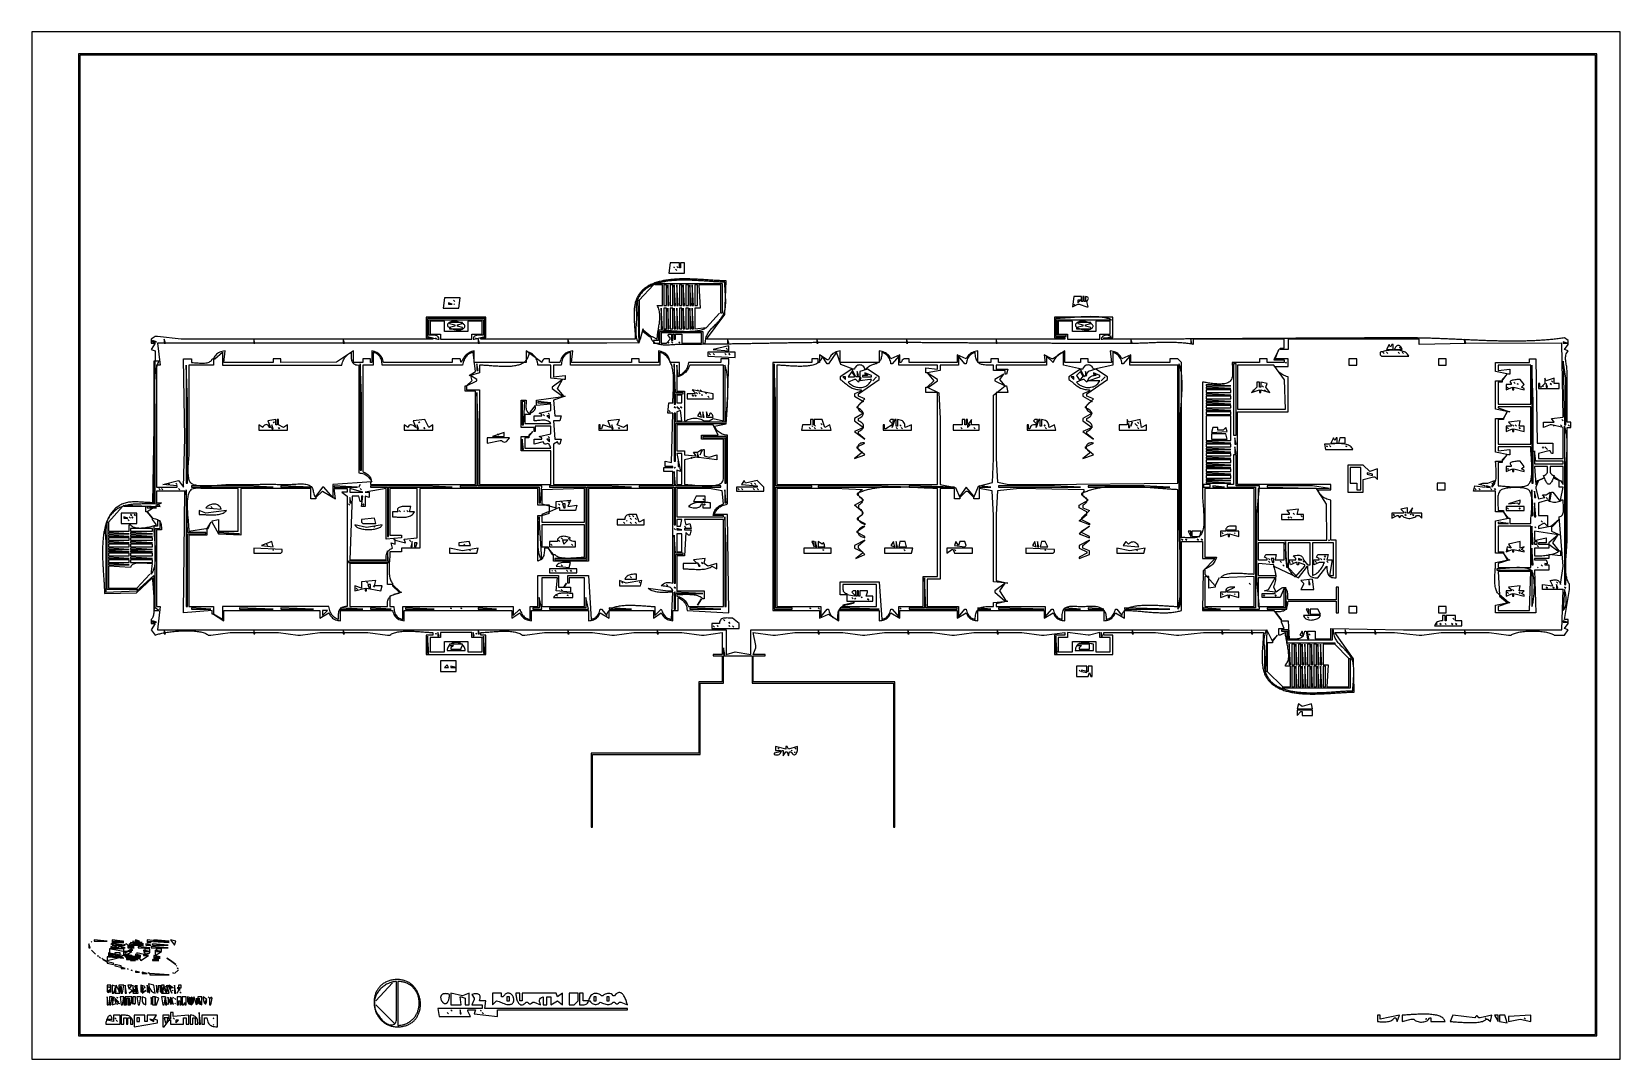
# Model space of a CAD drawing. Extents: x 0 to 1224, y 0 to 792.
import ezdxf

# ---------------------------------------------------------------- set-up
doc = ezdxf.new("R2010")
doc.units = 0
for name, color, linetype in [('C141', 141, 'CONTINUOUS'), ('C143', 143, 'CONTINUOUS'), ('C144', 144, 'CONTINUOUS'), ('C145', 145, 'CONTINUOUS'), ('C146', 146, 'CONTINUOUS'), ('C151', 151, 'CONTINUOUS'), ('C152', 152, 'CONTINUOUS'), ('C153', 153, 'CONTINUOUS'), ('C154', 154, 'CONTINUOUS'), ('C155', 155, 'CONTINUOUS'), ('C156', 156, 'CONTINUOUS'), ('C157', 157, 'CONTINUOUS'), ('C161', 161, 'CONTINUOUS'), ('C163', 163, 'CONTINUOUS'), ('C164', 164, 'CONTINUOUS'), ('C165', 165, 'CONTINUOUS'), ('C167', 167, 'CONTINUOUS'), ('C175', 175, 'CONTINUOUS'), ('C177', 177, 'CONTINUOUS'), ('C21', 21, 'CONTINUOUS'), ('C251', 251, 'CONTINUOUS'), ('C252', 252, 'CONTINUOUS'), ('C253', 253, 'CONTINUOUS'), ('C254', 254, 'CONTINUOUS'), ('C30', 30, 'CONTINUOUS'), ('C33', 33, 'CONTINUOUS'), ('C43', 43, 'CONTINUOUS'), ('C7', 7, 'CONTINUOUS')]:
    doc.layers.add(name, color=color, linetype=linetype)

msp = doc.modelspace()

# ---------------------------------------------------------------- linework, layer by layer
at = {"layer": 'C141'}
msp.add_lwpolyline([(76, 90), (76, 89), (86, 89), (76, 90)], dxfattribs=at)
at = {"layer": 'C143'}
for points in [[(72, 80), (72, 79), (84, 79), (72, 80)], [(81, 82), (81, 81), (84, 76), (90, 80), (81, 82)], [(64.666664, 55.666668), (65.333336, 55.333332), (64.666664, 55.666668)], [(85, 51), (88, 53), (85, 51)], [(90, 58), (90.2609, 56.8492), (90.5319, 55.7996), (90.8402, 54.8477), (91.213, 53.9902), (91.6776, 53.2237), (92.2613, 52.5449), (92.9914, 51.9502), (93.8952, 51.4363), (95, 51), (94, 57), (90, 58)], [(108, 47), (108, 43), (109, 43), (108, 47)], [(127, 47), (127, 43), (128, 43), (127, 47)]]:
    msp.add_lwpolyline(points, dxfattribs=at)
at = {"layer": 'C144'}
msp.add_lwpolyline([(72, 48), (72, 42), (73, 42), (73, 47), (75, 47), (75, 42), (76, 42), (77, 48), (72, 48)], dxfattribs=at)
at = {"layer": 'C145'}
msp.add_lwpolyline([(74, 57), (75, 54), (77, 57), (74, 57)], dxfattribs=at)
at = {"layer": 'C146'}
for points in [[(92, 87), (92, 86), (105, 86), (92, 87)], [(120, 48), (119.9931, 46.855), (119.9958, 45.8174), (120.0578, 44.8901), (120.2289, 44.0755), (120.5588, 43.3766), (121.0975, 42.7959), (121.8946, 42.3361), (123, 42), (123, 43), (123, 47), (120, 48)]]:
    msp.add_lwpolyline(points, dxfattribs=at)
at = {"layer": 'C151'}
for points in [[(62, 92), (62, 91), (70, 91), (62, 92)], [(71, 91), (62, 90), (62, 89), (71, 91)], [(94, 92), (94, 91), (106, 91), (94, 92)], [(65, 57), (64, 51), (68, 51), (65, 57)], [(79.333336, 56.333332), (79.666664, 55.666668), (79.333336, 56.333332)], [(99, 57), (99, 52), (100, 52), (99, 57)], [(106.666664, 55.666668), (107.333336, 55.333332), (106.666664, 55.666668)], [(112, 55), (114, 53), (114, 55), (112, 55)], [(62, 48), (62, 45), (63, 45), (62, 48)], [(106.666664, 42.666668), (107.333336, 42.333332), (106.666664, 42.666668)]]:
    msp.add_lwpolyline(points, dxfattribs=at)
at = {"layer": 'C152'}
for points in [[(58, 79), (58, 76), (70, 79), (58, 79)], [(73, 79), (73, 78), (83, 78), (73, 79)], [(80, 81), (80, 80), (84, 80), (80, 81)], [(86, 81), (86, 80), (90, 80), (86, 81)], [(103.333336, 56.333332), (103.666664, 55.666668), (103.333336, 56.333332)]]:
    msp.add_lwpolyline(points, dxfattribs=at)
at = {"layer": 'C153'}
for points in [[(80, 92), (80, 91), (83, 91), (80, 92)], [(71, 83), (71, 80), (72, 80), (77, 83), (71, 83)], [(73, 78), (73, 77), (82, 77), (73, 78)], [(86, 84), (86.3425, 82.8193), (86.7865, 82.0135), (87.3454, 81.5365), (88.0327, 81.3425), (88.8618, 81.3857), (89.8464, 81.6201), (91, 82), (91, 83), (86, 84)], [(94, 79), (94, 78), (99, 78), (94, 79)], [(95, 84), (95, 80), (100, 83), (95, 84)], [(63, 48), (62, 42), (65, 43), (64, 46), (66, 45), (63, 48)], [(77, 48), (77, 43), (78, 43), (77, 48)], [(122, 47), (122, 43), (124, 43), (124, 47), (122, 47)]]:
    msp.add_lwpolyline(points, dxfattribs=at)
at = {"layer": 'C154'}
for points in [[(61, 87), (61, 86), (65, 86), (61, 87)], [(62, 91), (62, 90), (71, 90), (62, 91)], [(62, 89), (62, 88), (72, 88), (62, 89)], [(69, 87), (69, 86), (72, 86), (69, 87)], [(74, 87), (74, 86), (79, 86), (74, 87)], [(75, 89), (75, 88), (86, 88), (75, 89)], [(78, 91), (78, 90), (85, 90), (78, 91)], [(82, 87), (82, 86), (91, 86), (82, 87)], [(88, 89), (88, 88), (92, 88), (88, 89)], [(59, 81), (59, 80), (63, 80), (59, 81)], [(60, 85), (60, 82), (71, 80), (71, 85), (60, 85)], [(72, 82), (77, 85), (72, 82)], [(72, 81), (72, 80), (77, 80), (72, 81)], [(76, 77), (76, 76), (80, 76), (76, 77)], [(87, 85), (87, 83), (91, 83), (91, 85), (87, 85)], [(58, 57), (58, 52), (59, 52), (59.3548, 52.9978), (59.6342, 53.5822), (59.8361, 53.6678), (59.9587, 53.1688), (60, 52), (61, 52), (61, 57), (58, 57)], [(62, 57), (62, 51), (63, 51), (65, 56), (62, 57)], [(64, 55), (64, 52), (65, 52), (64, 55)], [(72, 57), (72, 51), (73, 51), (72, 57)], [(80, 57), (80, 52), (81, 52), (80, 57)], [(89, 57), (89, 52), (90, 52), (89, 57)], [(96, 57), (96, 52), (97, 52), (96, 57)], [(102.333336, 53.333332), (102.666664, 52.666668), (102.333336, 53.333332)], [(106, 57), (106, 56), (109, 55), (106, 57)], [(108.333336, 53.333332), (108.666664, 52.666668), (108.333336, 53.333332)], [(110, 57), (110, 51), (111, 51), (110, 57)], [(114, 55), (112, 51), (114, 55)], [(58, 48), (58, 42), (59, 42), (58, 48)], [(62.333332, 44.333332), (62.666668, 43.666668), (62.333332, 44.333332)], [(68, 48), (69, 42), (70, 42), (71, 48), (68, 48)], [(81, 48), (82, 42), (83, 42), (84, 48), (81, 48)], [(85, 48), (84.9931, 46.855), (84.9958, 45.8174), (85.0578, 44.8901), (85.2289, 44.0755), (85.5588, 43.3766), (86.0975, 42.7959), (86.8946, 42.3361), (88, 42), (88, 43), (88, 47), (85, 48)], [(91.666664, 42.666668), (92.333336, 42.333332), (91.666664, 42.666668)], [(95, 48), (95, 42), (96, 42), (98, 47), (95, 48)], [(100, 48), (101, 42), (102, 42), (103, 48), (100, 48)], [(108.666664, 42.666668), (109.333336, 42.333332), (108.666664, 42.666668)], [(112, 48), (112, 42), (113, 42), (113, 45), (114, 45), (114, 42), (115, 42), (115, 48), (114, 48), (112, 48)], [(116, 48), (116, 42), (117, 42), (117.3548, 42.9978), (117.6342, 43.5822), (117.8361, 43.6678), (117.9587, 43.1688), (118, 42), (119, 42), (119, 48), (118, 48), (116, 48)], [(132, 48), (132.0287, 47.3538), (132.1063, 46.6446), (132.2278, 45.9045), (132.3881, 45.166), (132.582, 44.4616), (132.8045, 43.8236), (133.0504, 43.2844), (133.3147, 42.8765), (133.5922, 42.6323), (133.8778, 42.5841), (134.1666, 42.7643), (134.4532, 43.2055), (134.7327, 43.9399), (135, 45), (134, 45), (134, 43), (133, 43), (135, 46), (132, 48)], [(265, 42), (280, 27), (265, 42)]]:
    msp.add_lwpolyline(points, dxfattribs=at)
at = {"layer": 'C155'}
for points in [[(89, 91), (89, 90), (92, 90), (89, 91)], [(84, 57), (84, 52), (85, 52), (87, 56), (84, 57)], [(90, 52), (91, 51), (90, 52)], [(128, 47), (128.0261, 45.8148), (128.0886, 44.8141), (128.2461, 43.9814), (128.5573, 43.3001), (129.0809, 42.7538), (129.8755, 42.3259), (131, 42), (131, 43), (128, 47)]]:
    msp.add_lwpolyline(points, dxfattribs=at)
at = {"layer": 'C156'}
for points in [[(76, 54), (77, 53), (76, 54)], [(66, 45), (67, 44), (66, 45)], [(91.666664, 47.666668), (92.333336, 47.333332), (91.666664, 47.666668)], [(104.666664, 47.666668), (105.333336, 47.333332), (104.666664, 47.666668)]]:
    msp.add_lwpolyline(points, dxfattribs=at)
at = {"layer": 'C157'}
msp.add_lwpolyline([(78.666664, 42.666668), (79.333336, 42.333332), (78.666664, 42.666668)], dxfattribs=at)
at = {"layer": 'C161'}
for points in [[(94, 78), (94, 77), (98, 77), (94, 78)], [(102, 56), (103, 52), (104, 52), (102, 56)], [(105, 57), (108, 51), (105, 57)], [(103, 48), (103, 42), (104, 42), (103, 48)]]:
    msp.add_lwpolyline(points, dxfattribs=at)
at = {"layer": 'C163'}
for points in [[(59, 82), (59, 81), (63, 81), (63, 80), (59, 80), (59, 79), (71, 78), (59, 82)], [(93, 77), (93, 76), (98, 76), (93, 77)], [(78, 57), (78, 52), (79, 52), (78, 57)], [(98, 57), (97, 51), (98, 57)], [(100, 57), (100, 51), (101, 51), (102, 57), (100, 57)], [(113, 57), (113, 55), (115, 55), (115, 57), (113, 57)], [(92, 47), (92, 43), (93, 43), (92, 47)], [(125, 48), (127, 42), (125, 48)]]:
    msp.add_lwpolyline(points, dxfattribs=at)
at = {"layer": 'C164'}
for points in [[(67, 57), (67, 52), (68, 52), (68, 56), (69, 56), (69, 51), (70, 51), (71, 57), (67, 57)], [(65.666664, 47.666668), (66.333336, 47.333332), (65.666664, 47.666668)], [(65.666664, 42.666668), (66.333336, 42.333332), (65.666664, 42.666668)], [(108.666664, 47.666668), (109.333336, 47.333332), (108.666664, 47.666668)]]:
    msp.add_lwpolyline(points, dxfattribs=at)
at = {"layer": 'C165'}
for points in [[(96, 85), (96, 83), (100, 83), (100, 85), (96, 85)], [(106.666664, 54.666668), (107.333336, 54.333332), (106.666664, 54.666668)], [(60, 48), (60, 42), (61, 42), (62, 48), (60, 48)], [(107, 47), (107, 43), (108, 43), (107, 47)], [(110, 47), (111, 46), (110, 47)], [(137, 47), (137, 42), (138, 42), (139, 47), (137, 47)]]:
    msp.add_lwpolyline(points, dxfattribs=at)
at = {"layer": 'C167'}
for points in [[(104.666664, 42.666668), (105.333336, 42.333332), (104.666664, 42.666668)], [(128, 48), (128, 47), (130, 43), (131, 43), (131, 48), (128, 48)]]:
    msp.add_lwpolyline(points, dxfattribs=at)
at = {"layer": 'C175'}
for points in [[(93, 89), (93, 88), (105, 88), (93, 89)], [(136, 48), (137, 47), (136, 48)]]:
    msp.add_lwpolyline(points, dxfattribs=at)
at = {"layer": 'C177'}
msp.add_lwpolyline([(138, 48), (139, 47), (138, 48)], dxfattribs=at)
at = {"layer": 'C21'}
for points in [[(50.666668, 79.666664), (51.333332, 79.333336), (50.666668, 79.666664)], [(55, 77), (58, 75), (55, 77)], [(58, 75), (58, 74), (63, 73), (63, 74), (58, 75)], [(107, 76), (111, 73), (107, 76)], [(64, 73), (64, 72), (69, 71), (69, 72), (64, 73)], [(89.666664, 66.666664), (90.333336, 66.333336), (89.666664, 66.666664)], [(111.333336, 72.333336), (111.666664, 71.666664), (111.333336, 72.333336)]]:
    msp.add_lwpolyline(points, dxfattribs=at)
at = {"layer": 'C251'}
msp.add_lwpolyline([(58.666668, 51.666668), (59.333332, 51.333332), (58.666668, 51.666668)], dxfattribs=at)
at = {"layer": 'C252'}
for points in [[(89, 92), (89, 91), (106, 90), (89, 92)], [(107, 92), (110, 88), (111, 91), (107, 92)], [(112.333336, 70.333336), (112.666664, 69.666664), (112.333336, 70.333336)], [(75, 51), (78, 53), (75, 51)], [(86.666664, 55.666668), (87.333336, 55.333332), (86.666664, 55.666668)], [(114, 52), (115, 51), (114, 52)], [(339, 50), (341, 47), (341, 46), (339, 42), (347, 42), (347, 39), (313, 39), (314, 33), (338, 33), (336, 37), (336, 38), (342, 38), (341, 35), (359, 33), (359, 38), (459, 38), (459, 39), (349, 39), (350, 45), (345, 45), (345.3574, 46.0787), (345.5607, 47.0297), (345.6182, 47.8571), (345.5381, 48.5651), (345.3287, 49.1579), (344.9984, 49.6397), (344.5555, 50.0147), (344.0083, 50.287), (343.3651, 50.4609), (342.6342, 50.5405), (341.8239, 50.53), (340.9426, 50.4336), (339.9985, 50.2556), (339, 50)], [(322, 50), (321.2682, 50.1928), (320.5842, 50.3421), (319.9466, 50.4497), (319.3544, 50.5176), (318.8063, 50.5478), (318.3011, 50.5422), (317.8378, 50.5027), (317.415, 50.4313), (317.0316, 50.3299), (316.6865, 50.2005), (316.3784, 50.045), (316.1062, 49.8653), (315.8687, 49.6635), (315.6647, 49.4414), (315.493, 49.2009), (315.3524, 48.9442), (315.2418, 48.6729), (315.16, 48.3892), (315.1058, 48.095), (315.078, 47.7922), (315.0754, 47.4827), (315.0969, 47.1685), (315.1412, 46.8516), (315.2072, 46.5338), (315.2938, 46.2172), (315.3996, 45.9036), (315.5236, 45.5951), (315.6646, 45.2935), (315.8213, 45.0008), (315.9926, 44.719), (316.1774, 44.4499), (316.3744, 44.1956), (316.5824, 43.9579), (316.8003, 43.7389), (317.0269, 43.5404), (317.261, 43.3644), (317.5015, 43.2129), (317.7471, 43.0878), (317.9966, 42.991), (318.2489, 42.9245), (318.5029, 42.8903), (318.7572, 42.8901), (319.0108, 42.9262), (319.2624, 43.0002), (319.5109, 43.1143), (319.7551, 43.2703), (319.9938, 43.4702), (320.2258, 43.716), (320.45, 44.0095), (320.6652, 44.3527), (320.8701, 44.7476), (321.0636, 45.1961), (321.2446, 45.7002), (321.4118, 46.2617), (321.564, 46.8827), (321.7001, 47.5651), (321.819, 48.3108), (321.9193, 49.1218), (322, 50)], [(323, 51), (323, 42), (331, 42), (330, 48), (331, 48), (334, 47), (334, 42), (337, 42), (337, 51), (332, 49), (323, 51)], [(355, 51), (355, 42), (358, 45), (359.0733, 44.7802), (360.1006, 44.4687), (361.0958, 44.0946), (362.0731, 43.6876), (363.0466, 43.2769), (364.0303, 42.8921), (365.0383, 42.5626), (366.0848, 42.3179), (366.8319, 42.2114), (367.5163, 42.1699), (368.1397, 42.1892), (368.7038, 42.2652), (369.2101, 42.394), (369.6604, 42.5715), (370.0563, 42.7935), (370.3994, 43.0562), (370.6915, 43.3554), (370.9342, 43.6871), (371.1291, 44.0472), (371.2779, 44.4317), (371.3823, 44.8366), (371.4439, 45.2578), (371.4644, 45.6912), (371.4454, 46.1328), (371.3886, 46.5786), (371.2957, 47.0245), (371.1683, 47.4664), (371.0081, 47.9004), (370.8167, 48.3223), (370.5958, 48.7281), (370.3471, 49.1138), (370.0722, 49.4753), (369.7727, 49.8086), (369.4504, 50.1097), (369.1069, 50.3744), (368.7438, 50.5987), (368.3629, 50.7786), (367.9657, 50.9101), (367.5539, 50.989), (367.1292, 51.0114), (366.6933, 50.9732), (366.2478, 50.8703), (365.7944, 50.6988), (365.3346, 50.4544), (364.8703, 50.1333), (364.403, 49.7314), (363.9344, 49.2445), (363.4662, 48.6687), (363, 48), (362, 48), (362, 51), (355, 51)], [(373, 51), (373.0194, 50.3308), (373.0735, 49.6167), (373.1625, 48.8698), (373.2865, 48.1027), (373.4459, 47.3277), (373.6408, 46.5574), (373.8716, 45.804), (374.1384, 45.0801), (374.4415, 44.3981), (374.7812, 43.7703), (375.1577, 43.2093), (375.5712, 42.7273), (376.0221, 42.3369), (376.5104, 42.0505), (377.0365, 41.8805), (377.6006, 41.8392), (378.203, 41.9392), (378.8439, 42.1929), (379.5235, 42.6126), (380.2421, 43.2108), (381, 44), (382, 44), (382.864, 43.1298), (383.632, 42.6947), (384.3679, 42.6947), (385.1359, 43.1298), (386, 44), (387, 44), (392, 42), (391.6249, 43.149), (391.3538, 44.1436), (391.224, 45.004), (391.2728, 45.7504), (391.5375, 46.403), (392.0554, 46.9819), (392.8638, 47.5075), (394, 48), (394, 42), (397, 42), (397, 48), (400, 48), (400, 42), (405, 45), (409, 42), (409, 51), (405, 48), (404, 51), (378, 51), (378, 45), (376, 45), (376, 51), (373, 51)], [(414, 51), (414, 42), (418, 42), (421, 45), (421, 51), (414, 51)], [(422, 51), (422, 42), (422.9916, 41.9836), (423.9427, 41.9552), (424.8444, 41.9456), (425.6873, 41.9858), (426.4623, 42.1065), (427.1604, 42.3387), (427.7723, 42.7132), (428.289, 43.261), (428.7012, 44.013), (429, 45), (430, 45), (430.5765, 44.2198), (431.2151, 43.5562), (431.9052, 43.0162), (432.6361, 42.607), (433.3972, 42.3356), (434.1777, 42.2091), (434.9671, 42.2347), (435.7547, 42.4195), (436.5298, 42.7706), (437.2817, 43.295), (438, 44), (438.8632, 43.6351), (439.738, 43.2777), (440.6192, 42.9453), (441.5018, 42.6556), (442.3805, 42.4264), (443.2505, 42.2753), (444.1065, 42.22), (444.9435, 42.2783), (445.7565, 42.4677), (446.5402, 42.806), (447.2898, 43.3108), (448, 44), (449, 44), (449.864, 43.1298), (450.6319, 42.6947), (451.3679, 42.6947), (452.1359, 43.1298), (453, 44), (454, 44), (459, 42), (458.8165, 42.5918), (458.6164, 43.2311), (458.3988, 43.9076), (458.1628, 44.6105), (457.9076, 45.3294), (457.6322, 46.0538), (457.3357, 46.7732), (457.0173, 47.4769), (456.6761, 48.1544), (456.3111, 48.7954), (455.9215, 49.3891), (455.5063, 49.9251), (455.0648, 50.3928), (454.5959, 50.7818), (454.0989, 51.0815), (453.5727, 51.2813), (453.0165, 51.3707), (452.4295, 51.3393), (451.8107, 51.1764), (451.1593, 50.8715), (450.4742, 50.4142), (449.7548, 49.7939), (449, 49), (448, 49), (447.1893, 49.7807), (446.343, 50.3272), (445.468, 50.6561), (444.571, 50.7842), (443.6592, 50.7283), (442.7392, 50.5052), (441.8181, 50.1316), (440.9027, 49.6242), (440, 49), (439, 49), (438.1395, 49.5901), (437.2917, 50.0533), (436.4604, 50.3927), (435.6497, 50.6116), (434.8637, 50.7131), (434.1063, 50.7005), (433.3817, 50.5769), (432.6939, 50.3456), (432.0469, 50.0097), (431.4447, 49.5724), (430.8915, 49.037), (430.3911, 48.4067), (429.9478, 47.6846), (429.5654, 46.874), (429.2481, 45.978), (429, 45), (425, 45), (425, 51), (422, 51)], [(67.333336, 43.333332), (67.666664, 42.666668), (67.333336, 43.333332)], [(110.333336, 43.333332), (110.666664, 42.666668), (110.333336, 43.333332)]]:
    msp.add_lwpolyline(points, dxfattribs=at)
at = {"layer": 'C253'}
for points in [[(94, 80), (94, 79), (99, 79), (94, 80)], [(71, 48), (71, 42), (72, 42), (71, 48)], [(78, 48), (78, 43), (80, 43), (80, 48), (78, 48)], [(106.666664, 47.666668), (107.333336, 47.333332), (106.666664, 47.666668)], [(123, 48), (123, 42), (123.732, 42.7368), (124.2548, 43.4849), (124.5686, 44.2406), (124.6731, 44.9999), (124.5686, 45.7593), (124.2548, 46.5149), (123.732, 47.263), (123, 48)]]:
    msp.add_lwpolyline(points, dxfattribs=at)
at = {"layer": 'C254'}
for points in [[(61, 89), (65, 87), (65, 86), (61, 86), (61, 85), (72, 83), (78, 84), (73, 89), (66, 86), (61, 89)], [(74, 88), (74, 87), (79, 87), (74, 88)], [(110, 66), (113, 69), (110, 66)], [(81, 57), (81, 52), (80, 52), (79, 54), (78, 51), (82, 51), (81, 57)], [(85, 56), (85, 52), (86, 52), (85, 56)], [(104, 57), (104, 52), (102, 55), (101, 55), (101, 51), (106, 51), (104, 57)], [(64, 46), (67, 43), (64, 46)], [(74, 47), (74, 42), (75, 42), (74, 47)], [(93, 48), (93, 42), (95, 42), (95, 48), (93, 48)]]:
    msp.add_lwpolyline(points, dxfattribs=at)
at = {"layer": 'C30'}
msp.add_lwpolyline([(104, 78), (107, 76), (104, 78)], dxfattribs=at)
at = {"layer": 'C33'}
for points in [[(44, 89), (44, 86), (45, 86), (44, 89)], [(45.666668, 90.666664), (46.333332, 90.333336), (45.666668, 90.666664)], [(48, 92), (48, 91), (58, 91), (48, 92)], [(46, 84), (47, 83), (46, 84)], [(48, 82), (49, 81), (48, 82)], [(52, 79), (53, 78), (52, 79)], [(54, 78), (55, 77), (54, 78)], [(69, 71), (69, 70), (72, 70), (69, 71)], [(73.666664, 69.666664), (74.333336, 69.333336), (73.666664, 69.666664)], [(76.666664, 68.666664), (77.333336, 68.333336), (76.666664, 68.666664)], [(80, 68), (80, 67), (83, 67), (80, 68)], [(85, 67), (85, 66), (89, 66), (85, 67)], [(91, 66), (91, 65), (106, 65), (91, 66)], [(108.666664, 66.666664), (109.333336, 66.333336), (108.666664, 66.666664)], [(280, 61.365742), (279.1536, 61.2788), (278.331, 61.164), (277.532, 61.0222), (276.7565, 60.8539), (276.0044, 60.66), (275.2756, 60.4411), (274.57, 60.1979), (273.8877, 59.9311), (273.2284, 59.6415), (272.592, 59.3298), (271.9786, 58.9966), (271.388, 58.6428), (270.8201, 58.269), (270.2748, 57.8759), (269.7521, 57.4642), (269.2518, 57.0347), (268.7739, 56.5881), (268.3183, 56.1251), (267.8849, 55.6463), (267.4736, 55.1526), (267.0843, 54.6446), (266.717, 54.123), (266.3715, 53.5886), (266.0478, 53.0421), (265.7458, 52.4841), (265.4653, 51.9154), (265.2064, 51.3368), (264.9688, 50.7488), (264.7526, 50.1523), (264.5577, 49.5479), (264.3839, 48.9364), (264.2311, 48.3185), (264.0994, 47.6949), (263.9885, 47.0663), (263.8984, 46.4334), (263.8291, 45.7969), (263.7804, 45.1576), (263.7522, 44.5161), (263.7445, 43.8732), (263.7572, 43.2296), (263.7901, 42.586), (263.8433, 41.9432), (263.9165, 41.3017), (264.0098, 40.6624), (264.123, 40.0259), (264.2561, 39.3931), (264.4089, 38.7645), (264.5814, 38.1409), (264.7735, 37.523), (264.9851, 36.9115), (265.2161, 36.3072), (265.4664, 35.7108), (265.736, 35.1229), (266.0247, 34.5442), (266.3325, 33.9756), (266.6593, 33.4177), (267.0049, 32.8712), (267.3694, 32.3369), (267.7526, 31.8154), (268.1544, 31.3075), (268.5747, 30.8138), (269.0136, 30.3351), (269.4707, 29.8722), (269.9462, 29.4256), (270.4399, 28.9962), (270.9516, 28.5847), (271.4814, 28.1917), (272.0291, 27.818), (272.5947, 27.4643), (273.178, 27.1312), (273.779, 26.8196), (274.3976, 26.5301), (275.0337, 26.2635), (275.6872, 26.0204), (276.358, 25.8016), (277.0461, 25.6078), (277.7513, 25.4397), (278.4736, 25.298), (279.2128, 25.1834), (279.9689, 25.0967), (280.7419, 25.0385), (281.5315, 25.0096), (282.3378, 25.0107), (283.1607, 25.0425), (284, 25.1057), (284.8377, 25.2), (285.651, 25.3238), (286.4401, 25.4762), (287.205, 25.6565), (287.9459, 25.864), (288.6627, 26.0977), (289.3556, 26.357), (290.0247, 26.641), (290.6701, 26.949), (291.2919, 27.2802), (291.8901, 27.6338), (292.4649, 28.0091), (293.0163, 28.4051), (293.5445, 28.8213), (294.0496, 29.2567), (294.5315, 29.7106), (294.9905, 30.1822), (295.4267, 30.6707), (295.84, 31.1754), (296.2306, 31.6955), (296.5987, 32.2301), (296.9442, 32.7786), (297.2673, 33.3401), (297.5681, 33.9138), (297.8466, 34.4989), (298.103, 35.0948), (298.3374, 35.7005), (298.5498, 36.3154), (298.7404, 36.9386), (298.9092, 37.5693), (299.0563, 38.2068), (299.1819, 38.8502), (299.2859, 39.4989), (299.3686, 40.152), (299.4299, 40.8087), (299.4701, 41.4683), (299.4891, 42.1299), (299.4872, 42.7929), (299.4643, 43.4563), (299.4205, 44.1195), (299.356, 44.7816), (299.2709, 45.4419), (299.1652, 46.0995), (299.0391, 46.7538), (298.8925, 47.4038), (298.7257, 48.0489), (298.5387, 48.6883), (298.3317, 49.3211), (298.1046, 49.9466), (297.8576, 50.564), (297.5908, 51.1725), (297.3043, 51.7713), (296.9981, 52.3598), (296.6724, 52.937), (296.3273, 53.5021), (295.9629, 54.0545), (295.5791, 54.5934), (295.1762, 55.1178), (294.7543, 55.6272), (294.3134, 56.1206), (293.8535, 56.5973), (293.3749, 57.0566), (292.8776, 57.4975), (292.3617, 57.9195), (291.8273, 58.3216), (291.2745, 58.7031), (290.7033, 59.0631), (290.1139, 59.4011), (289.5064, 59.716), (288.8808, 60.0073), (288.2372, 60.274), (287.5758, 60.5154), (286.8967, 60.7307), (286.1998, 60.9191), (285.4854, 61.0799), (284.7535, 61.2123), (284.0042, 61.3155), (283.2376, 61.3886), (282.4537, 61.431), (281.6528, 61.4418), (280.8348, 61.4203), (280, 61.3657)]]:
    msp.add_lwpolyline(points, dxfattribs=at)
at = {"layer": 'C43'}
msp.add_lwpolyline([(47, 83), (48, 82), (47, 83)], dxfattribs=at)
at = {"layer": 'C7'}
for points in [[(0, 792)], [(0, 792), (0, 0), (1224, 0), (1224, 792), (0, 792)], [(36, 775), (36, 18), (1206, 18), (1206, 775), (36, 775)], [(37, 774), (37, 19), (1205, 19), (1205, 774), (37, 774)], [(492, 614), (491, 606), (503, 606), (503, 614), (500, 614), (500, 610), (499, 610), (499, 614), (492, 614)], [(949.6033, 298), (949.9181, 297.1945), (950.2589, 296.4146), (950.6252, 295.6598), (951.0164, 294.9297), (951.4321, 294.224), (951.8716, 293.5423), (952.3345, 292.8842), (952.8203, 292.2494), (953.3285, 291.6373), (953.8585, 291.0478), (954.4098, 290.4803), (954.982, 289.9346), (955.5745, 289.4101), (956.1867, 288.9066), (956.8183, 288.4237), (957.4686, 287.9609), (958.1372, 287.518), (958.8235, 287.0944), (959.527, 286.6899), (960.2473, 286.3041), (960.9838, 285.9365), (961.7359, 285.5869), (962.5032, 285.2547), (963.2852, 284.9397), (964.0813, 284.6414), (964.8911, 284.3595), (965.714, 284.0936), (966.5495, 283.8433), (967.397, 283.6082), (968.2562, 283.388), (969.1264, 283.1822), (970.0072, 282.9905), (970.898, 282.8126), (971.7983, 282.6479), (972.7077, 282.4962), (973.6255, 282.3571), (974.5513, 282.2301), (975.4846, 282.115), (976.4248, 282.0112), (977.3715, 281.9185), (978.3242, 281.8365), (979.2822, 281.7647), (980.2451, 281.7029), (981.2124, 281.6505), (982.1836, 281.6073), (983.1582, 281.5728), (984.1356, 281.5467), (985.1153, 281.5286), (986.0969, 281.5182), (987.0797, 281.5149), (988.0634, 281.5185), (989.0473, 281.5286), (990.031, 281.5447), (991.014, 281.5666), (991.9956, 281.5938), (992.9756, 281.6259), (993.9532, 281.6626), (994.928, 281.7034), (995.8995, 281.7481), (996.8672, 281.7962), (997.8305, 281.8474), (998.789, 281.9012), (999.7421, 281.9572), (1000.6893, 282.0152), (1001.6301, 282.0747), (1002.564, 282.1353), (1003.4905, 282.1967), (1004.4091, 282.2585), (1005.3192, 282.3202), (1006.2203, 282.3816), (1007.1119, 282.4422), (1007.9936, 282.5016), (1008.8648, 282.5596), (1009.7249, 282.6156), (1010.5735, 282.6693), (1011.41, 282.7203), (1012.234, 282.7683), (1013.0449, 282.8129), (1013.8423, 282.8536), (1014.6255, 282.8901), (1015.3941, 282.9221), (1016.1476, 282.9491), (1016.8854, 282.9708), (1017.6071, 282.9867), (1018.3121, 282.9966), (1019, 283), (1018.396606, 308.714508), (1004, 329), (1050, 329), (1069, 327), (1070, 327), (1071, 327), (1086, 329), (1123, 329), (1138, 327), (1139, 327), (1140, 327), (1140.5046, 327.3417), (1141.0865, 327.6634), (1141.7411, 327.9649), (1142.4637, 328.2464), (1143.2495, 328.5077), (1144.094, 328.749), (1144.9923, 328.9701), (1145.9398, 329.1711), (1146.9319, 329.3521), (1147.9638, 329.5129), (1149.0309, 329.6536), (1150.1284, 329.7742), (1151.2517, 329.8747), (1152.3961, 329.9552), (1153.557, 330.0155), (1154.7295, 330.0557), (1155.909, 330.0758), (1157.0909, 330.0758), (1158.2705, 330.0557), (1159.443, 330.0155), (1160.6038, 329.9551), (1161.7482, 329.8747), (1162.8715, 329.7742), (1163.9691, 329.6536), (1165.0361, 329.5129), (1166.0681, 329.352), (1167.0601, 329.1711), (1168.0077, 328.9701), (1168.906, 328.7489), (1169.7504, 328.5077), (1170.5362, 328.2464), (1171.2588, 327.9649), (1171.9134, 327.6634), (1172.4953, 327.3417), (1173, 327), (1174, 327), (1175, 327), (1181, 327), (1184, 331), (1181, 332), (1184, 336), (1184, 339), (1181, 339), (1185, 362), (1185, 366), (1184.5686, 366.6218), (1184.1774, 367.2923), (1183.8247, 368.0087), (1183.509, 368.7682), (1183.2285, 369.5682), (1182.9817, 370.406), (1182.7667, 371.2788), (1182.5821, 372.1841), (1182.4261, 373.119), (1182.297, 374.0809), (1182.1933, 375.0671), (1182.1133, 376.0749), (1182.0552, 377.1015), (1182.0176, 378.1444), (1181.9986, 379.2007), (1181.9967, 380.2678), (1182.0102, 381.3429), (1182.0374, 382.4235), (1182.0767, 383.5067), (1182.1265, 384.5899), (1182.185, 385.6704), (1182.2507, 386.7455), (1182.3218, 387.8125), (1182.3968, 388.8686), (1182.4739, 389.9112), (1182.5515, 390.9376), (1182.628, 391.9451), (1182.7016, 392.931), (1182.7709, 393.8925), (1182.834, 394.8271), (1182.8893, 395.7319), (1182.9352, 396.6043), (1182.9701, 397.4415), (1182.9922, 398.241), (1183, 399), (1183, 487), (1186, 487), (1186, 491), (1183, 491), (1183, 531), (1182.9688, 531.9531), (1182.8874, 532.9037), (1182.768, 533.8505), (1182.6229, 534.7923), (1182.4645, 535.7277), (1182.305, 536.6555), (1182.1568, 537.5745), (1182.0321, 538.4834), (1181.9432, 539.3808), (1181.9025, 540.2657), (1181.9223, 541.1366), (1182.0149, 541.9924), (1182.1925, 542.8318), (1182.4675, 543.6535), (1182.8522, 544.4563), (1183.3589, 545.2389), (1184, 546), (1181, 547), (1184, 551), (1184, 554), (1181, 556), (1180.0258, 555.8607), (1179.0504, 555.7261), (1178.0738, 555.5961), (1177.096, 555.4706), (1176.1171, 555.3496), (1175.1371, 555.233), (1174.156, 555.1209), (1173.1738, 555.013), (1172.1906, 554.9093), (1171.2062, 554.8099), (1170.2209, 554.7146), (1169.2346, 554.6233), (1168.2472, 554.5361), (1167.2589, 554.4528), (1166.2697, 554.3734), (1165.2795, 554.2978), (1164.2884, 554.2261), (1163.2964, 554.158), (1162.3036, 554.0936), (1161.3099, 554.0328), (1160.3154, 553.9755), (1159.32, 553.9217), (1158.3239, 553.8714), (1157.327, 553.8244), (1156.3293, 553.7807), (1155.3309, 553.7402), (1154.3318, 553.703), (1153.332, 553.6688), (1152.3315, 553.6378), (1151.3304, 553.6097), (1150.3287, 553.5846), (1149.3263, 553.5624), (1148.3233, 553.543), (1147.3197, 553.5264), (1146.3156, 553.5125), (1145.311, 553.5012), (1144.3058, 553.4926), (1143.3001, 553.4865), (1142.294, 553.4829), (1141.2874, 553.4816), (1140.2803, 553.4828), (1139.2729, 553.4862), (1138.265, 553.4919), (1137.2568, 553.4998), (1136.2482, 553.5098), (1135.2392, 553.5219), (1134.2299, 553.5359), (1133.2203, 553.552), (1132.2105, 553.5699), (1131.2003, 553.5896), (1130.19, 553.6111), (1129.1794, 553.6343), (1128.1686, 553.6592), (1127.1576, 553.6857), (1126.1464, 553.7137), (1125.1351, 553.7432), (1124.1237, 553.774), (1123.1122, 553.8063), (1122.1005, 553.8398), (1121.0888, 553.8746), (1120.0771, 553.9106), (1119.0653, 553.9477), (1118.0535, 553.9859), (1117.0417, 554.025), (1116.03, 554.0651), (1115.0183, 554.1061), (1114.0067, 554.1479), (1112.9951, 554.1905), (1111.9837, 554.2338), (1110.9724, 554.2777), (1109.9612, 554.3223), (1108.9502, 554.3673), (1107.9394, 554.4129), (1106.9288, 554.4588), (1105.9184, 554.5051), (1104.9082, 554.5517), (1103.8984, 554.5986), (1102.8888, 554.6456), (1101.8795, 554.6927), (1100.8705, 554.7399), (1099.8619, 554.7871), (1098.8536, 554.8343), (1097.8457, 554.8813), (1096.8382, 554.9281), (1095.8312, 554.9748), (1094.8245, 555.0211), (1093.8184, 555.067), (1092.8127, 555.1126), (1091.8075, 555.1577), (1090.8028, 555.2022), (1089.7987, 555.2462), (1088.7951, 555.2895), (1087.7921, 555.3321), (1086.7896, 555.374), (1085.7878, 555.415), (1084.7867, 555.4551), (1083.7862, 555.4943), (1082.7863, 555.5325), (1081.7872, 555.5696), (1080.7888, 555.6057), (1079.7911, 555.6405), (1078.7941, 555.6741), (1077.798, 555.7064), (1076.8026, 555.7373), (1075.808, 555.7669), (1074.8143, 555.7949), (1073.8214, 555.8214), (1072.8293, 555.8464), (1071.8382, 555.8696), (1070.848, 555.8912), (1069.8587, 555.911), (1068.8703, 555.929), (1067.8829, 555.9451), (1066.8965, 555.9592), (1065.9111, 555.9714), (1064.9268, 555.9815), (1063.9435, 555.9894), (1062.9612, 555.9952), (1061.98, 555.9987), (1061, 556), (1059.9994, 556), (1058.9988, 555.9999), (1057.9982, 555.9997), (1056.9976, 555.9993), (1055.997, 555.9989), (1054.9964, 555.9984), (1053.9958, 555.9978), (1052.9952, 555.997), (1051.9946, 555.9962), (1050.994, 555.9953), (1049.9934, 555.9942), (1048.9928, 555.9931), (1047.9922, 555.9919), (1046.9916, 555.9905), (1045.991, 555.9891), (1044.9904, 555.9876), (1043.9898, 555.986), (1042.9892, 555.9843), (1041.9886, 555.9825), (1040.9879, 555.9806), (1039.9873, 555.9786), (1038.9867, 555.9765), (1037.9861, 555.9743), (1036.9855, 555.9721), (1035.9849, 555.9697), (1034.9843, 555.9673), (1033.9837, 555.9648), (1032.9831, 555.9622), (1031.9825, 555.9595), (1030.9819, 555.9567), (1029.9813, 555.9539), (1028.9807, 555.951), (1027.9801, 555.9479), (1026.9795, 555.9449), (1025.9789, 555.9417), (1024.9783, 555.9385), (1023.9777, 555.9351), (1022.9771, 555.9317), (1021.9765, 555.9283), (1020.9759, 555.9247), (1019.9753, 555.9211), (1018.9747, 555.9174), (1017.9742, 555.9137), (1016.9736, 555.9098), (1015.973, 555.9059), (1014.9724, 555.902), (1013.9718, 555.8979), (1012.9713, 555.8939), (1011.9707, 555.8897), (1010.9701, 555.8855), (1009.9696, 555.8812), (1008.969, 555.8768), (1007.9684, 555.8724), (1006.9679, 555.8679), (1005.9673, 555.8634), (1004.9668, 555.8588), (1003.9662, 555.8542), (1002.9657, 555.8495), (1001.9651, 555.8447), (1000.9646, 555.8399), (999.964, 555.835), (998.9635, 555.8301), (997.963, 555.8251), (996.9624, 555.8201), (995.9619, 555.815), (994.9614, 555.8099), (993.9609, 555.8047), (992.9604, 555.7995), (991.9599, 555.7942), (990.9594, 555.7889), (989.9589, 555.7836), (988.9584, 555.7782), (987.9579, 555.7727), (986.9574, 555.7672), (985.9569, 555.7617), (984.9564, 555.7561), (983.956, 555.7505), (982.9555, 555.7449), (981.9551, 555.7392), (980.9546, 555.7335), (979.9541, 555.7277), (978.9537, 555.722), (977.9533, 555.7161), (976.9528, 555.7103), (975.9524, 555.7044), (974.952, 555.6985), (973.9516, 555.6925), (972.9511, 555.6866), (971.9507, 555.6806), (970.9503, 555.6746), (969.9499, 555.6685), (968.9495, 555.6624), (967.9492, 555.6563), (966.9488, 555.6502), (965.9484, 555.644), (964.9481, 555.6379), (963.9477, 555.6317), (962.9474, 555.6255), (961.947, 555.6193), (960.9467, 555.613), (959.9463, 555.6068), (958.946, 555.6005), (957.9457, 555.5942), (956.9454, 555.5879), (955.9451, 555.5816), (954.9448, 555.5752), (953.9445, 555.5689), (952.9442, 555.5626), (951.944, 555.5562), (950.9437, 555.5498), (949.9434, 555.5434), (948.9432, 555.5371), (947.943, 555.5307), (946.9427, 555.5243), (945.9425, 555.5179), (944.9423, 555.5115), (943.9421, 555.5051), (942.9419, 555.4987), (941.9417, 555.4923), (940.9415, 555.4859), (939.9413, 555.4795), (938.9412, 555.4731), (937.941, 555.4667), (936.9409, 555.4603), (935.9407, 555.454), (934.9406, 555.4476), (933.9405, 555.4412), (932.9404, 555.4349), (931.9403, 555.4285), (930.9402, 555.4222), (929.9401, 555.4159), (928.94, 555.4095), (927.9399, 555.4033), (926.9399, 555.397), (925.9398, 555.3907), (924.9398, 555.3844), (923.9398, 555.3782), (922.9398, 555.372), (921.9398, 555.3658), (920.9398, 555.3596), (919.9398, 555.3534), (918.9398, 555.3473), (917.9399, 555.3412), (916.9399, 555.3351), (915.94, 555.329), (914.94, 555.323), (913.9401, 555.317), (912.9402, 555.311), (911.9403, 555.305), (910.9404, 555.2991), (909.9406, 555.2932), (908.9407, 555.2873), (907.9408, 555.2815), (906.941, 555.2757), (905.9412, 555.2699), (904.9413, 555.2642), (903.9415, 555.2585), (902.9417, 555.2528), (901.942, 555.2472), (900.9422, 555.2416), (899.9424, 555.236), (898.9427, 555.2305), (897.943, 555.2251), (896.9432, 555.2196), (895.9435, 555.2142), (894.9438, 555.2089), (893.9441, 555.2036), (892.9445, 555.1984), (891.9448, 555.1932), (890.9452, 555.188), (889.9455, 555.1829), (888.9459, 555.1778), (887.9463, 555.1728), (886.9467, 555.1679), (885.9471, 555.163), (884.9476, 555.1581), (883.948, 555.1533), (882.9485, 555.1486), (881.949, 555.1439), (880.9494, 555.1393), (879.9499, 555.1347), (878.9505, 555.1302), (877.951, 555.1258), (876.9515, 555.1214), (875.9521, 555.1171), (874.9527, 555.1128), (873.9533, 555.1086), (872.9539, 555.1044), (871.9545, 555.1004), (870.9551, 555.0964), (869.9557, 555.0924), (868.9564, 555.0886), (867.9571, 555.0848), (866.9578, 555.081), (865.9585, 555.0774), (864.9592, 555.0738), (863.9599, 555.0703), (862.9607, 555.0668), (861.9614, 555.0635), (860.9622, 555.0602), (859.963, 555.057), (858.9638, 555.0538), (857.9647, 555.0508), (856.9655, 555.0478), (855.9664, 555.0449), (854.9672, 555.0421), (853.9681, 555.0394), (852.969, 555.0367), (851.97, 555.0341), (850.9709, 555.0317), (849.9718, 555.0293), (848.9728, 555.0269), (847.9738, 555.0247), (846.9748, 555.0226), (845.9758, 555.0205), (844.9769, 555.0186), (843.9779, 555.0167), (842.979, 555.015), (841.9801, 555.0133), (840.9812, 555.0117), (839.9823, 555.0102), (838.9835, 555.0088), (837.9846, 555.0075), (836.9858, 555.0064), (835.987, 555.0053), (834.9882, 555.0043), (833.9895, 555.0034), (832.9907, 555.0026), (831.992, 555.0019), (830.9933, 555.0013), (829.9946, 555.0008), (828.9959, 555.0004), (827.9972, 555.0002), (826.9986, 555), (826, 555), (826, 556), (833, 556), (833, 572), (788, 572), (788, 556), (796, 556), (796, 555), (520, 555), (533.972229, 574), (535, 600), (534.3121, 600.0033), (533.6071, 600.0132), (532.8854, 600.0291), (532.1476, 600.0508), (531.3941, 600.0778), (530.6255, 600.1098), (529.8423, 600.1463), (529.0449, 600.187), (528.234, 600.2316), (527.41, 600.2796), (526.5735, 600.3306), (525.7249, 600.3843), (524.8648, 600.4403), (523.9936, 600.4983), (523.112, 600.5577), (522.2203, 600.6183), (521.3192, 600.6797), (520.4091, 600.7414), (519.4905, 600.8032), (518.5641, 600.8646), (517.6301, 600.9252), (516.6893, 600.9847), (515.7421, 601.0426), (514.789, 601.0987), (513.8305, 601.1525), (512.8672, 601.2037), (511.8995, 601.2518), (510.928, 601.2964), (509.9532, 601.3373), (508.9756, 601.374), (507.9957, 601.4061), (507.014, 601.4333), (506.031, 601.4552), (505.0473, 601.4713), (504.0634, 601.4814), (503.0798, 601.485), (502.0969, 601.4817), (501.1154, 601.4712), (500.1356, 601.4531), (499.1582, 601.427), (498.1837, 601.3926), (497.2125, 601.3494), (496.2452, 601.297), (495.2822, 601.2351), (494.3242, 601.1634), (493.3716, 601.0813), (492.4249, 600.9886), (491.4847, 600.8849), (490.5514, 600.7697), (489.6256, 600.6428), (488.7077, 600.5036), (487.7984, 600.3519), (486.8981, 600.1873), (486.0073, 600.0093), (485.1265, 599.8176), (484.2563, 599.6119), (483.3971, 599.3917), (482.5495, 599.1566), (481.7141, 598.9063), (480.8912, 598.6404), (480.0814, 598.3585), (479.2853, 598.0602), (478.5033, 597.7452), (477.736, 597.413), (476.9839, 597.0633), (476.2474, 596.6958), (475.5271, 596.3099), (474.8236, 595.9054), (474.1373, 595.4819), (473.4687, 595.0389), (472.8184, 594.5762), (472.1868, 594.0932), (471.5745, 593.5897), (470.9821, 593.0653), (470.4099, 592.5195), (469.8586, 591.9521), (469.3286, 591.3625), (468.8204, 590.7505), (468.3346, 590.1157), (467.8717, 589.4576), (467.4322, 588.7759), (467.0165, 588.0702), (466.6253, 587.3401), (466.259, 586.5853), (465.9182, 585.8054), (465.6034, 585)], [(576, 551.9752), (575.0005, 551.9559), (574.0009, 551.9366), (573.0013, 551.9174), (572.0015, 551.8981), (571.0017, 551.8789), (570.0019, 551.8598), (569.0019, 551.8406), (568.0019, 551.8216), (567.0018, 551.8025), (566.0017, 551.7836), (565.0015, 551.7647), (564.0013, 551.7459), (563.001, 551.7271), (562.0006, 551.7085), (561.0002, 551.6899), (559.9998, 551.6715), (558.9993, 551.6531), (557.9987, 551.6349), (556.9982, 551.6168), (555.9976, 551.5988), (554.997, 551.5809), (553.9963, 551.5632), (552.9957, 551.5457), (551.995, 551.5283), (550.9942, 551.511), (549.9935, 551.4939), (548.9928, 551.477), (547.992, 551.4603), (546.9913, 551.4438), (545.9905, 551.4274), (544.9897, 551.4113), (543.989, 551.3953), (542.9882, 551.3796), (541.9875, 551.3641), (540.9867, 551.3488), (539.986, 551.3338), (538.9853, 551.319), (537.9846, 551.3044), (536.9839, 551.2901), (535.9833, 551.2761), (534.9826, 551.2623), (533.982, 551.2488), (532.9815, 551.2356), (531.9809, 551.2227), (530.9805, 551.21), (529.98, 551.1977), (528.9796, 551.1857), (527.9793, 551.1739), (526.979, 551.1625), (525.9787, 551.1515), (524.9785, 551.1407), (523.9784, 551.1303), (522.9783, 551.1203), (521.9783, 551.1106), (520.9783, 551.1012), (519.9785, 551.0923), (518.9787, 551.0837), (517.9789, 551.0754), (516.9793, 551.0676), (515.9797, 551.0602), (514.9802, 551.0531), (513.9808, 551.0465), (512.9815, 551.0403), (511.9823, 551.0345), (510.9832, 551.0291), (509.9841, 551.0241), (508.9852, 551.0196), (507.9864, 551.0156), (506.9877, 551.012), (505.9891, 551.0088), (504.9906, 551.0061), (503.9922, 551.0039), (502.994, 551.0022), (501.9958, 551.001), (500.9978, 551.0002), (500, 551), (499.2887, 550.9904), (498.536, 550.9639), (497.746, 550.9236), (496.9227, 550.8726), (496.0703, 550.814), (495.1927, 550.7512), (494.294, 550.6871), (493.3784, 550.625), (492.4498, 550.5681), (491.5125, 550.5194), (490.5703, 550.4821), (489.6275, 550.4595), (488.6881, 550.4546), (487.7561, 550.4706), (486.8356, 550.5106), (485.9308, 550.5779), (485.0456, 550.6755), (484.1842, 550.8067), (483.3506, 550.9746), (482.5489, 551.1823), (481.7832, 551.433), (481.0575, 551.7299), (480.3759, 552.0761), (479.7425, 552.4748), (479.1613, 552.9291), (478.6365, 553.4422), (478.1721, 554.0172), (477.7722, 554.6574), (477.4408, 555.3658), (477.182, 556.1456), (477, 557), (478, 557), (482, 555), (482.0263, 555.9514), (482.0819, 556.8997), (482.1632, 557.8453), (482.2665, 558.7881), (482.3882, 559.7284), (482.5248, 560.6663), (482.6726, 561.6019), (482.828, 562.5354), (482.9875, 563.467), (483.1475, 564.3968), (483.3043, 565.3249), (483.4543, 566.2516), (483.594, 567.1769), (483.7197, 568.1011), (483.8279, 569.0242), (483.915, 569.9464), (483.9773, 570.8679), (484.0112, 571.7888), (484.0132, 572.7093), (483.9797, 573.6296), (483.907, 574.5497), (483.7916, 575.4698), (483.6298, 576.3902), (483.4181, 577.3108), (483.1529, 578.232), (482.8305, 579.1538), (482.4474, 580.0764), (482, 581), (486, 581), (486, 597), (480, 597), (480, 598), (532, 598), (532, 575), (531, 575), (531, 597), (514, 597), (515, 579), (511, 579), (511, 563), (520, 564), (519.3939, 563.5776), (518.7411, 563.1912), (518.0437, 562.8395), (517.3042, 562.5211), (516.5248, 562.2347), (515.708, 561.9789), (514.856, 561.7525), (513.9711, 561.554), (513.0558, 561.3822), (512.1123, 561.2357), (511.143, 561.1131), (510.1502, 561.0132), (509.1363, 560.9346), (508.1035, 560.876), (507.0543, 560.8361), (505.9909, 560.8134), (504.9157, 560.8067), (503.8311, 560.8146), (502.7393, 560.8359), (501.6427, 560.8691), (500.5436, 560.913), (499.4444, 560.9661), (498.3474, 561.0272), (497.2549, 561.095), (496.1693, 561.1681), (495.0929, 561.2451), (494.028, 561.3247), (492.977, 561.4057), (491.9423, 561.4866), (490.926, 561.5661), (489.9307, 561.6429), (488.9586, 561.7157), (488.012, 561.7831), (487.0933, 561.8438), (486.2049, 561.8965), (485.349, 561.9397), (484.528, 561.9723), (483.7442, 561.9928), (483, 562), (483, 554), (479, 554), (479, 552), (484, 552), (484, 561), (517, 561), (517, 552), (519, 552), (519.0434, 553.0536), (519.1461, 554.055), (519.3049, 555.0076), (519.5164, 555.9144), (519.7775, 556.7788), (520.085, 557.6039), (520.4355, 558.3929), (520.826, 559.1491), (521.2531, 559.8758), (521.7136, 560.576), (522.2043, 561.2531), (522.722, 561.9102), (523.2634, 562.5506), (523.8253, 563.1775), (524.4046, 563.7941), (524.9978, 564.4037), (525.602, 565.0094), (526.2137, 565.6145), (526.8298, 566.2222), (527.447, 566.8358), (528.0621, 567.4584), (528.672, 568.0932), (529.2733, 568.7435), (529.8628, 569.4126), (530.4374, 570.1035), (530.9937, 570.8196), (531.5285, 571.5641), (532.0387, 572.3402), (532.521, 573.151), (532.9722, 574), (533.3325, 574.7952), (533.644, 575.6353), (533.9093, 576.5167), (534.1316, 577.4356), (534.3137, 578.3885), (534.4584, 579.3718), (534.5688, 580.3817), (534.6478, 581.4148), (534.6982, 582.4674), (534.7229, 583.5358), (534.7249, 584.6164), (534.7072, 585.7057), (534.6725, 586.7999), (534.6238, 587.8955), (534.5641, 588.9888), (534.4963, 590.0762), (534.4232, 591.1542), (534.3478, 592.2189), (534.273, 593.2669), (534.2017, 594.2945), (534.1369, 595.2981), (534.0813, 596.2741), (534.0381, 597.2188), (534.01, 598.1286), (534, 599), (533.3213, 599.0035), (532.6239, 599.0138), (531.9083, 599.0304), (531.1751, 599.053), (530.425, 599.0812), (529.6583, 599.1145), (528.8758, 599.1525), (528.078, 599.1948), (527.2655, 599.2411), (526.4388, 599.2909), (525.5986, 599.3439), (524.7453, 599.3995), (523.8797, 599.4574), (523.0021, 599.5172), (522.1133, 599.5785), (521.2138, 599.6409), (520.3041, 599.704), (519.3849, 599.7673), (518.4567, 599.8305), (517.5201, 599.8931), (516.5756, 599.9548), (515.6239, 600.0151), (514.6654, 600.0737), (513.7009, 600.1301), (512.7308, 600.1839), (511.7557, 600.2348), (510.7763, 600.2823), (509.793, 600.3259), (508.8064, 600.3654), (507.8172, 600.4002), (506.8259, 600.4301), (505.833, 600.4545), (504.8392, 600.4731), (503.845, 600.4855), (502.851, 600.4912), (501.8578, 600.4899), (500.8658, 600.4812), (499.8758, 600.4646), (498.8883, 600.4397), (497.9039, 600.4062), (496.923, 600.3635), (495.9464, 600.3115), (494.9746, 600.2495), (494.0081, 600.1772), (493.0475, 600.0942), (492.0934, 600.0001), (491.1464, 599.8946), (490.2071, 599.777), (489.2759, 599.6472), (488.3536, 599.5047), (487.4406, 599.349), (486.5376, 599.1797), (485.6451, 598.9965), (484.7636, 598.799), (483.8939, 598.5867), (483.0363, 598.3592), (482.1916, 598.1162), (481.3603, 597.8571), (480.5429, 597.5817), (479.74, 597.2895), (478.9522, 596.9801), (478.1801, 596.6531), (477.4243, 596.3081), (476.6853, 595.9447), (475.9637, 595.5624), (475.26, 595.1609), (474.5749, 594.7398), (473.909, 594.2986), (473.2627, 593.837), (472.6366, 593.3545), (472.0315, 592.8508), (471.4477, 592.3254), (470.8859, 591.778), (470.3466, 591.208), (469.8305, 590.6152), (469.3382, 589.9991), (468.87, 589.3593), (468.4268, 588.6953), (468.0089, 588.0069), (467.6171, 587.2936), (467.2519, 586.5549), (466.9137, 585.7905), (466.6034, 585)], [(494.666656, 610.666687), (495.333344, 610.333313), (494.666656, 610.666687)], [(496, 609), (497, 608), (496, 609)], [(497, 611), (498, 610), (497, 611)], [(479, 597), (468, 585), (479, 597)], [(487, 597), (487, 581), (489, 581), (489, 597), (487, 597)], [(490, 597), (490, 581), (491, 581), (490, 597)], [(492, 597), (492, 581), (494, 581), (494, 597), (492, 597)], [(495, 597), (495, 581), (496, 581), (495, 597)], [(497, 597), (497, 581), (498, 581), (497, 597)], [(499, 597), (499, 581), (501, 581), (501, 597), (499, 597)], [(502, 597), (502, 581), (503, 581), (502, 597)], [(504, 597), (504, 581), (506, 581), (506, 597), (504, 597)], [(507, 597), (507, 581), (508, 581), (507, 597)], [(509, 597), (509, 581), (510, 581), (509, 597)], [(511, 597), (511, 581), (513, 581), (513, 597), (511, 597)], [(803, 588), (802, 580), (806, 582), (807, 582), (813, 580), (814, 580), (813, 584), (813.5752, 584.9641), (813.9871, 585.7562), (814.1901, 586.401), (814.1385, 586.9231), (813.7867, 587.3472), (813.0891, 587.6979), (812, 588), (812, 584), (811, 584), (811, 588), (810, 588), (810, 584), (809, 584), (809, 588), (803, 588)], [(468, 552), (467, 585), (468, 585), (468, 555), (469, 555), (471, 563), (467.682098, 552.19751), (443, 551.975281), (383, 551.949829), (215, 552), (97, 552), (99, 535), (96, 535), (96, 441), (112, 441), (112, 442), (101, 443), (113, 446), (117, 441), (118, 479), (117, 540), (123, 540), (123, 537), (123.7045, 536.985), (124.4887, 536.9449), (125.3409, 536.8867), (126.2497, 536.8175), (127.2033, 536.7444), (128.1901, 536.6745), (129.1986, 536.6149), (130.2172, 536.5726), (131.2342, 536.5548), (132.238, 536.5685), (133.2171, 536.6208), (134.1599, 536.7189), (135.0546, 536.8698), (135.8898, 537.0805), (136.6538, 537.3583), (137.335, 537.7101), (137.9218, 538.1431), (138.4027, 538.6644), (138.7659, 539.2809), (139, 540), (140, 540), (140, 535), (121, 535), (121, 467), (120.9878, 466.3488), (120.9541, 465.6028), (120.9027, 464.7713), (120.8373, 463.8639), (120.762, 462.8897), (120.6807, 461.8582), (120.5971, 460.7788), (120.5152, 459.6609), (120.4389, 458.5137), (120.372, 457.3468), (120.3185, 456.1694), (120.2821, 454.9909), (120.2669, 453.8208), (120.2767, 452.6683), (120.3153, 451.5429), (120.3867, 450.454), (120.4948, 449.4108), (120.6433, 448.4229), (120.8363, 447.4995), (121.0776, 446.65), (121.371, 445.8838), (121.7205, 445.2104), (122.13, 444.6389), (122.6033, 444.179), (123.1629, 443.787), (123.792, 443.4392), (124.4858, 443.1332), (125.24, 442.867), (126.0501, 442.6385), (126.9116, 442.4456), (127.8199, 442.2861), (128.7706, 442.158), (129.7592, 442.0591), (130.7812, 441.9873), (131.832, 441.9405), (132.9073, 441.9167), (134.0025, 441.9135), (135.1132, 441.9291), (136.2347, 441.9612), (137.3627, 442.0077), (138.4927, 442.0665), (139.6201, 442.1356), (140.7404, 442.2127), (141.8492, 442.2958), (142.942, 442.3828), (144.0143, 442.4715), (145.0615, 442.5599), (146.0793, 442.6458), (147.063, 442.727), (148.0083, 442.8016), (148.9106, 442.8674), (149.7654, 442.9222), (150.5682, 442.964), (151.3145, 442.9906), (152, 443), (153.0013, 443.0005), (154.0028, 443.0021), (155.0043, 443.0047), (156.0058, 443.0082), (157.0074, 443.0125), (158.009, 443.0175), (159.0107, 443.0233), (160.0123, 443.0296), (161.0139, 443.0365), (162.0155, 443.0439), (163.0171, 443.0516), (164.0187, 443.0596), (165.0203, 443.0679), (166.0218, 443.0763), (167.0232, 443.0848), (168.0246, 443.0934), (169.0259, 443.1019), (170.0272, 443.1102), (171.0283, 443.1183), (172.0294, 443.1262), (173.0303, 443.1337), (174.0312, 443.1408), (175.0319, 443.1473), (176.0325, 443.1533), (177.033, 443.1587), (178.0333, 443.1633), (179.0334, 443.1671), (180.0334, 443.17), (181.0332, 443.172), (182.0329, 443.173), (183.0323, 443.1729), (184.0316, 443.1716), (185.0306, 443.169), (186.0295, 443.1652), (187.0281, 443.1599), (188.0264, 443.1532), (189.0246, 443.1449), (190.0225, 443.1351), (191.0201, 443.1235), (192.0175, 443.1102), (193.0145, 443.095), (194.0113, 443.078), (195.0078, 443.0589), (196.0041, 443.0378), (197, 443.0146), (197.822, 443.0124), (198.7108, 443.04), (199.6572, 443.0904), (200.6522, 443.1569), (201.6866, 443.2327), (202.7512, 443.3109), (203.837, 443.3849), (204.9348, 443.4478), (206.0355, 443.4928), (207.13, 443.5131), (208.2091, 443.5019), (209.2637, 443.4525), (210.2847, 443.358), (211.263, 443.2117), (212.1894, 443.0067), (213.0549, 442.7364), (213.8502, 442.3938), (214.5663, 441.9722), (215.2582, 441.3891), (215.7908, 440.7259), (216.1941, 439.9977), (216.4985, 439.2194), (216.7342, 438.4062), (216.9314, 437.5731), (217.1203, 436.7352), (217.3313, 435.9075), (217.5945, 435.105), (217.9402, 434.3429), (218.3986, 433.6362), (219, 433), (219, 432), (215, 432), (215, 440), (161, 440), (161, 404), (144.25, 404.722229), (139, 414), (139, 415), (144, 416), (144, 407), (159, 407), (159, 440), (132, 440), (131.1668, 440.0167), (130.2497, 440.055), (129.2716, 440.096), (128.2558, 440.1208), (127.2253, 440.1106), (126.2032, 440.0465), (125.2127, 439.9097), (124.2767, 439.6812), (123.4185, 439.3423), (122.6611, 438.8741), (122.0277, 438.2577), (121.6506, 437.7291), (121.3143, 437.1303), (121.0168, 436.4656), (120.7564, 435.7391), (120.5312, 434.9552), (120.3393, 434.1181), (120.1789, 433.2321), (120.0482, 432.3014), (119.9452, 431.3303), (119.8682, 430.3231), (119.8152, 429.2841), (119.7845, 428.2175), (119.7742, 427.1275), (119.7824, 426.0185), (119.8073, 424.8947), (119.847, 423.7604), (119.8997, 422.6198), (119.9636, 421.4772), (120.0367, 420.3369), (120.1173, 419.2031), (120.2035, 418.0801), (120.2934, 416.9722), (120.3852, 415.8837), (120.477, 414.8187), (120.567, 413.7816), (120.6534, 412.7767), (120.7342, 411.8081), (120.8077, 410.8802), (120.872, 409.9972), (120.9252, 409.1634), (120.9655, 408.3831), (120.991, 407.6605), (121, 407), (134, 409), (135, 409), (135, 404), (121, 404), (121, 349), (140, 349), (140, 343), (139, 343), (139, 346), (117, 344), (118, 438), (96, 438), (96, 429), (100, 429), (89, 422), (88, 422), (88, 426), (71, 426), (71, 427), (99, 426), (98.3269, 426.6455), (97.5704, 427.1557), (96.7419, 427.5451), (95.8527, 427.8282), (94.9142, 428.0197), (93.9379, 428.1341), (92.9351, 428.1859), (91.9172, 428.1898), (90.8956, 428.1603), (89.8817, 428.112), (88.8868, 428.0595), (87.9225, 428.0173), (87, 428), (85.9964, 427.9986), (85, 427.9937), (84.0112, 427.9837), (83.0302, 427.9671), (82.0575, 427.9423), (81.0935, 427.908), (80.1385, 427.8626), (79.1928, 427.8046), (78.257, 427.7325), (77.3312, 427.6448), (76.4159, 427.5401), (75.5115, 427.4168), (74.6184, 427.2734), (73.7368, 427.1085), (72.8672, 426.9206), (72.01, 426.708), (71.1654, 426.4695), (70.334, 426.2034), (69.516, 425.9083), (68.7119, 425.5826), (67.9219, 425.2249), (67.1465, 424.8337), (66.386, 424.4075), (65.6409, 423.9448), (64.9114, 423.444), (64.198, 422.9038), (63.5009, 422.3226), (62.8207, 421.6988), (62.1577, 421.0311), (61.5121, 420.3179), (60.8845, 419.5578), (60.2751, 418.7491), (59.6843, 417.8905), (59.1126, 416.9805), (58.5603, 416.0174), (58.0277, 415), (57.6535, 414.1522), (57.3487, 413.2562), (57.1072, 412.3176), (56.9229, 411.3424), (56.7899, 410.3364), (56.7021, 409.3055), (56.6535, 408.2556), (56.6381, 407.1925), (56.6498, 406.1222), (56.6827, 405.0503), (56.7308, 403.9829), (56.788, 402.9258), (56.8482, 401.8849), (56.9056, 400.866), (56.954, 399.8749), (56.9875, 398.9176), (57, 398), (57, 360), (81, 361.027771), (94, 373), (94, 346), (98, 346), (95, 348), (95, 409), (99, 409), (99, 415), (97, 415), (97, 411), (94, 411), (94.0071, 410.2557), (94.0276, 409.4719), (94.0602, 408.6509), (94.1034, 407.795), (94.1561, 406.9065), (94.2168, 405.9879), (94.2842, 405.0413), (94.357, 404.0692), (94.4338, 403.0738), (94.5133, 402.0576), (94.5942, 401.0228), (94.6752, 399.9718), (94.7548, 398.907), (94.8318, 397.8306), (94.9049, 396.745), (94.9726, 395.6525), (95.0337, 394.5555), (95.0869, 393.4563), (95.1308, 392.3572), (95.164, 391.2606), (95.1852, 390.1688), (95.1932, 389.0841), (95.1865, 388.0089), (95.1638, 386.9456), (95.1238, 385.8963), (95.0652, 384.8636), (94.9866, 383.8496), (94.8867, 382.8569), (94.7642, 381.8876), (94.6177, 380.9441), (94.4459, 380.0288), (94.2474, 379.1439), (94.0209, 378.2919), (93.7652, 377.4751), (93.4788, 376.6957), (93.1604, 375.9562), (92.8087, 375.2588), (92.4223, 374.606), (92, 374), (93, 382), (92.3118, 382.0141), (91.5412, 382.0523), (90.6993, 382.1082), (89.7972, 382.1757), (88.8459, 382.2484), (87.8566, 382.32), (86.8404, 382.3844), (85.8083, 382.4351), (84.7715, 382.4659), (83.741, 382.4706), (82.728, 382.4428), (81.7436, 382.3764), (80.7988, 382.2649), (79.9048, 382.1021), (79.0726, 381.8818), (78.3134, 381.5977), (77.6382, 381.2435), (77.0582, 380.8129), (76.5844, 380.2996), (76.228, 379.6974), (76, 379), (59, 380), (59, 363), (81, 363), (81, 362), (58, 362), (58, 414), (59, 414), (59, 407), (75, 407), (75, 412), (76, 412), (76.5901, 411.4171), (77.2583, 410.9212), (77.9976, 410.5076), (78.8006, 410.1716), (79.6603, 409.9084), (80.5695, 409.7132), (81.521, 409.5815), (82.5076, 409.5084), (83.5222, 409.4892), (84.5577, 409.5193), (85.6068, 409.5938), (86.6624, 409.7082), (87.7174, 409.8575), (88.7645, 410.0372), (89.7966, 410.2425), (90.8066, 410.4687), (91.7872, 410.711), (92.7314, 410.9648), (93.6319, 411.2253), (94.4816, 411.4878), (95.2734, 411.7476), (96, 412), (93, 416), (93, 417), (94.2051, 416.8636), (95.2658, 416.6497), (96.1909, 416.3582), (96.9894, 415.9891), (97.6705, 415.5421), (98.243, 415.0172), (98.7161, 414.4143), (99.0988, 413.7333), (99.3999, 412.974), (99.6287, 412.1363), (99.7941, 411.2202), (99.9051, 410.2255), (99.9707, 409.1521), (100, 408), (96, 408), (96, 349), (99, 349), (97, 331), (249, 331.000763), (535, 331), (535, 312), (542, 314), (554, 312), (554, 331), (843, 331.035492), (923, 331.035492), (951.566345, 330.80246), (956, 322), (956, 321), (952, 321), (952, 299), (951, 299), (952, 331), (951.4752, 330.4626), (951.0233, 329.839), (950.6394, 329.1368), (950.3189, 328.3636), (950.057, 327.527), (949.849, 326.6347), (949.6902, 325.6943), (949.5759, 324.7134), (949.5013, 323.6997), (949.4618, 322.6607), (949.4525, 321.6041), (949.4688, 320.5375), (949.506, 319.4686), (949.5593, 318.4049), (949.624, 317.3541), (949.6954, 316.3238), (949.7688, 315.3217), (949.8394, 314.3553), (949.9026, 313.4323), (949.9535, 312.5604), (949.9876, 311.747), (950, 311), (949.9869, 310.0508), (949.9533, 309.0695), (949.9074, 308.0624), (949.8576, 307.036), (949.8121, 305.9969), (949.7794, 304.9514), (949.7676, 303.906), (949.7851, 302.8673), (949.8403, 301.8418), (949.9414, 300.8357), (950.0967, 299.8558), (950.3146, 298.9084), (950.6034, 298)], [(318, 587), (317, 579), (329, 579), (330, 587), (318, 587)], [(321, 583), (321, 582), (324, 582), (321, 583)], [(325, 585), (326, 584), (325, 585)], [(325.333344, 582.333313), (325.666656, 581.666687), (325.333344, 582.333313)], [(465.6033, 585), (465.3173, 584.1603), (465.0662, 583.2909), (464.848, 582.3938), (464.661, 581.471), (464.5035, 580.5244), (464.3737, 579.5562), (464.2698, 578.5682), (464.1902, 577.5625), (464.1329, 576.5411), (464.0964, 575.506), (464.0787, 574.4591), (464.0782, 573.4025), (464.0931, 572.3382), (464.1217, 571.2682), (464.1621, 570.1944), (464.2127, 569.1189), (464.2716, 568.0437), (464.3372, 566.9707), (464.4076, 565.902), (464.4811, 564.8396), (464.556, 563.7855), (464.6304, 562.7416), (464.7027, 561.71), (464.771, 560.6926), (464.8336, 559.6915), (464.8888, 558.7087), (464.9348, 557.7461), (464.9698, 556.8058), (464.9921, 555.8897), (465, 555)], [(466.6033, 585), (466.3145, 584.0916), (466.0967, 583.1441), (465.9414, 582.1642), (465.8403, 581.1581), (465.7852, 580.1325), (465.7676, 579.0938), (465.7794, 578.0485), (465.8122, 577.003), (465.8576, 575.9638), (465.9074, 574.9374), (465.9533, 573.9304), (465.9869, 572.949), (466, 572), (465.9876, 571.2529), (465.9535, 570.4395), (465.9026, 569.5675), (465.8394, 568.6445), (465.7688, 567.6781), (465.6954, 566.676), (465.624, 565.6457), (465.5593, 564.5949), (465.506, 563.5313), (465.4688, 562.4623), (465.4525, 561.3958), (465.4617, 560.3392), (465.5013, 559.3002), (465.5759, 558.2864), (465.6902, 557.3056), (465.849, 556.3652), (466.057, 555.4729), (466.3189, 554.6363), (466.6394, 553.8631), (467.0233, 553.1609), (467.4752, 552.5373), (468, 552)], [(485, 579), (485, 563), (486, 563), (485, 579)], [(487, 579), (487, 563), (489, 563), (489, 579), (487, 579)], [(490, 579), (490, 563), (491, 563), (490, 579)], [(492, 579), (492, 563), (494, 563), (494, 579), (492, 579)], [(495, 579), (495, 563), (496, 563), (495, 579)], [(497, 579), (497, 563), (498, 563), (497, 579)], [(499, 579), (499, 563), (501, 563), (501, 579), (499, 579)], [(502, 579), (502, 563), (503, 563), (502, 579)], [(504, 579), (504, 563), (506, 563), (506, 579), (504, 579)], [(507, 579), (507, 563), (508, 563), (507, 579)], [(509, 579), (509, 563), (510, 563), (509, 579)], [(803, 582), (804, 581), (803, 582)], [(806, 585), (806, 583), (808, 585), (806, 585)], [(465, 555), (346, 555), (346, 556), (350, 556), (350, 572), (304, 572), (304, 556), (309, 556), (309, 555), (155, 555), (115, 555), (97, 557), (96, 557), (95, 557), (92, 555), (92, 552), (95, 552), (92, 547), (95, 546), (93, 429), (92.0894, 429.0098), (91.1488, 429.0374), (90.1814, 429.0793), (89.1902, 429.1326), (88.1787, 429.194), (87.1501, 429.2603), (86.1075, 429.3284), (85.0542, 429.395), (83.9935, 429.457), (82.9286, 429.5112), (81.8627, 429.5545), (80.7991, 429.5835), (79.741, 429.5953), (78.6916, 429.5865), (77.6542, 429.5541), (76.632, 429.4948), (75.6283, 429.4054), (74.6463, 429.2828), (73.6892, 429.1238), (72.7603, 428.9252), (71.8628, 428.6839), (71, 428.3966), (70.1945, 428.0817), (69.4146, 427.7409), (68.6598, 427.3746), (67.9297, 426.9834), (67.224, 426.5677), (66.5423, 426.1282), (65.8842, 425.6653), (65.2494, 425.1795), (64.6373, 424.6713), (64.0478, 424.1413), (63.4803, 423.59), (62.9346, 423.0178), (62.4101, 422.4254), (61.9066, 421.8131), (61.4237, 421.1815), (60.9609, 420.5312), (60.518, 419.8626), (60.0944, 419.1763), (59.6899, 418.4728), (59.3041, 417.7525), (58.9365, 417.016), (58.5869, 416.2639), (58.2547, 415.4966), (57.9397, 414.7146), (57.6414, 413.9185), (57.3595, 413.1087), (57.0936, 412.2858), (56.8433, 411.4504), (56.6082, 410.6028), (56.388, 409.7436), (56.1822, 408.8734), (55.9905, 407.9926), (55.8126, 407.1018), (55.6479, 406.2015), (55.4962, 405.2922), (55.3571, 404.3743), (55.2301, 403.4485), (55.115, 402.5152), (55.0112, 401.575), (54.9185, 400.6283), (54.8365, 399.6757), (54.7647, 398.7177), (54.7029, 397.7547), (54.6505, 396.7874), (54.6073, 395.8162), (54.5728, 394.8417), (54.5467, 393.8643), (54.5286, 392.8845), (54.5182, 391.903), (54.5149, 390.9201), (54.5185, 389.9365), (54.5286, 388.9526), (54.5447, 387.9689), (54.5666, 386.9859), (54.5938, 386.0042), (54.6259, 385.0243), (54.6626, 384.0467), (54.7034, 383.0719), (54.7481, 382.1004), (54.7962, 381.1327), (54.8474, 380.1694), (54.9012, 379.2109), (54.9572, 378.2578), (55.0152, 377.3106), (55.0747, 376.3698), (55.1353, 375.4358), (55.1967, 374.5094), (55.2585, 373.5908), (55.3202, 372.6807), (55.3816, 371.7796), (55.4422, 370.8879), (55.5016, 370.0063), (55.5596, 369.1351), (55.6156, 368.275), (55.6693, 367.4264), (55.7203, 366.5899), (55.7683, 365.7659), (55.8129, 364.955), (55.8536, 364.1576), (55.8901, 363.3744), (55.9221, 362.6058), (55.9491, 361.8523), (55.9708, 361.1145), (55.9867, 360.3928), (55.9966, 359.6878), (56, 359), (80.714508, 359.603394), (93, 371), (93.0087, 370.3992), (93.0337, 369.7188), (93.0733, 368.9644), (93.1256, 368.1415), (93.1891, 367.2556), (93.2618, 366.3121), (93.3421, 365.3168), (93.4283, 364.275), (93.5185, 363.1923), (93.6111, 362.0743), (93.7042, 360.9264), (93.7962, 359.7542), (93.8854, 358.5632), (93.9698, 357.359), (94.048, 356.147), (94.1179, 354.9328), (94.178, 353.7219), (94.2265, 352.5199), (94.2617, 351.3322), (94.2817, 350.1645), (94.2849, 349.0221), (94.2695, 347.9107), (94.2338, 346.8358), (94.176, 345.8029), (94.0943, 344.8175), (93.9871, 343.8852), (93.8526, 343.0115), (93.6891, 342.2019), (93.4947, 341.4619), (93.2678, 340.7971), (93.0067, 340.2129), (92.7094, 339.715), (92.3745, 339.3089), (92, 339), (92, 336), (95, 336), (92, 331), (95, 327), (95.6218, 327.2084), (96.2947, 327.415), (97.016, 327.6192), (97.7832, 327.8203), (98.5936, 328.0179), (99.4448, 328.2113), (100.3341, 328.3999), (101.259, 328.5831), (102.2168, 328.7603), (103.205, 328.931), (104.2211, 329.0945), (105.2624, 329.2502), (106.3264, 329.3976), (107.4104, 329.5361), (108.512, 329.665), (109.6285, 329.7838), (110.7574, 329.8919), (111.896, 329.9887), (113.0418, 330.0736), (114.1923, 330.146), (115.3448, 330.2053), (116.4968, 330.251), (117.6456, 330.2823), (118.7888, 330.2988), (119.9237, 330.2999), (121.0478, 330.2849), (122.1584, 330.2532), (123.253, 330.2043), (124.3291, 330.1376), (125.384, 330.0525), (126.4152, 329.9484), (127.4201, 329.8246), (128.396, 329.6807), (129.3405, 329.5159), (130.251, 329.3298), (131.1249, 329.1217), (131.9595, 328.8911), (132.7524, 328.6372), (133.5009, 328.3597), (134.2025, 328.0577), (134.8546, 327.7309), (135.4546, 327.3785), (136, 327), (137, 327), (138, 327), (153, 329), (190, 329), (205, 327), (206, 327), (207, 327), (222, 329), (259, 329), (274, 327), (275, 327), (276, 327), (276.6225, 327.4319), (277.2935, 327.8236), (278.0102, 328.1767), (278.7699, 328.4928), (279.57, 328.7736), (280.4076, 329.0208), (281.2803, 329.2359), (282.1852, 329.4208), (283.1197, 329.5769), (284.0811, 329.706), (285.0667, 329.8098), (286.0738, 329.8898), (287.0998, 329.9478), (288.1419, 329.9854), (289.1975, 330.0043), (290.2639, 330.0061), (291.3383, 329.9925), (292.4182, 329.9651), (293.5008, 329.9256), (294.5834, 329.8757), (295.6634, 329.8169), (296.738, 329.7511), (297.8046, 329.6797), (298.8605, 329.6046), (299.903, 329.5273), (300.9294, 329.4495), (301.937, 329.3728), (302.9232, 329.2989), (303.8852, 329.2296), (304.8204, 329.1663), (305.7261, 329.1108), (306.5996, 329.0648), (307.4382, 329.0299), (308.2392, 329.0077), (309, 329), (309, 327), (304, 327), (304, 312), (350, 312), (350, 327), (346, 327), (346, 329), (346.7653, 329.0079), (347.571, 329.0305), (348.4142, 329.066), (349.2923, 329.1128), (350.2023, 329.1689), (351.1415, 329.2327), (352.1071, 329.3024), (353.0964, 329.3763), (354.1066, 329.4525), (355.1348, 329.5294), (356.1784, 329.6052), (357.2344, 329.6781), (358.3002, 329.7464), (359.3729, 329.8082), (360.4498, 329.862), (361.528, 329.9058), (362.6049, 329.938), (363.6775, 329.9568), (364.7432, 329.9604), (365.7992, 329.947), (366.8426, 329.915), (367.8707, 329.8626), (368.8807, 329.7879), (369.8698, 329.6894), (370.8352, 329.5651), (371.7742, 329.4133), (372.684, 329.2324), (373.5617, 329.0204), (374.4046, 328.7757), (375.21, 328.4966), (375.975, 328.1812), (376.6968, 327.8278), (377.3728, 327.4346), (378, 327), (379, 327), (380, 327), (395, 329), (432, 329), (447, 327), (448, 327), (449, 327), (464, 329), (501, 329), (516, 327), (517, 327), (518, 327), (532, 329), (532, 312), (525, 312), (525, 311), (532, 311), (532, 291), (514, 291), (514, 236), (431, 236), (431, 179), (432, 179), (432, 235), (515, 235), (515, 290), (533, 290), (533, 311), (555, 311), (555, 290), (664, 290), (664, 179), (665, 179), (665, 291), (556, 291), (556, 311), (565, 311), (565, 312), (556, 312), (558, 317), (558, 318), (558, 319), (556, 329), (571, 327), (572, 327), (573, 327), (588, 329), (625, 329), (640, 327), (641, 327), (642, 327), (657, 329), (694, 329), (709, 327), (710, 327), (711, 327), (726, 329), (763, 329), (778, 327), (779, 327), (780, 327), (796, 329), (796, 327), (788, 327), (788, 312), (833, 312), (833, 327), (826, 327), (826, 329), (866, 329), (882, 327), (883, 327), (884, 327), (903, 329), (949, 329), (948.9923, 328.1121), (948.9706, 327.1985), (948.9363, 326.2609), (948.8912, 325.3014), (948.8369, 324.3218), (948.7751, 323.3239), (948.7074, 322.3098), (948.6354, 321.2812), (948.5608, 320.24), (948.4853, 319.1883), (948.4105, 318.1278), (948.3381, 317.0605), (948.2696, 315.9882), (948.2069, 314.9128), (948.1514, 313.8363), (948.1048, 312.7605), (948.0689, 311.6874), (948.0453, 310.6187), (948.0355, 309.5565), (948.0413, 308.5026), (948.0643, 307.4589), (948.1061, 306.4273), (948.1685, 305.4097), (948.253, 304.408), (948.3613, 303.424), (948.495, 302.4598), (948.6559, 301.5171), (948.8455, 300.5979), (949.0655, 299.704), (949.3176, 298.8374), (949.6034, 298)], [(305, 571), (305, 557), (313, 555), (314, 555), (313.7002, 555.9685), (313.2756, 556.7172), (312.7393, 557.2731), (312.1045, 557.6629), (311.3841, 557.9135), (310.5914, 558.0519), (309.7393, 558.1049), (308.841, 558.0993), (307.9097, 558.062), (306.9583, 558.0199), (306, 558), (306, 570), (348, 570), (348, 558), (347.0416, 558.0199), (346.0902, 558.062), (345.1588, 558.0993), (344.2605, 558.1049), (343.4084, 558.0519), (342.6157, 557.9136), (341.8953, 557.6629), (341.2605, 557.2731), (340.7243, 556.7173), (340.2997, 555.9685), (340, 555), (341, 555), (349, 557), (349, 571), (305, 571)], [(307, 569), (307, 559), (315, 559), (315, 555), (339, 555), (339, 559), (347, 559), (347, 569), (336, 569), (336, 561), (318, 561), (318, 569), (307, 569)], [(322.318665, 568.258484), (321.574, 567.8326), (321.0033, 567.4044), (320.5958, 566.9762), (320.3411, 566.5507), (320.2288, 566.1303), (320.2482, 565.7176), (320.3888, 565.3152), (320.6402, 564.9256), (320.9919, 564.5514), (321.4334, 564.1952), (321.9541, 563.8594), (322.5435, 563.5467), (323.1911, 563.2596), (323.8865, 563.0006), (324.6191, 562.7724), (325.3785, 562.5775), (326.154, 562.4183), (326.9353, 562.2976), (327.7117, 562.2177), (328.4729, 562.1814), (329.2082, 562.1911), (329.9072, 562.2494), (330.5594, 562.3589), (331.1542, 562.522), (331.6813, 562.7415), (332.4258, 563.1672), (332.9966, 563.5954), (333.404, 564.0236), (333.6587, 564.4492), (333.7711, 564.8696), (333.7517, 565.2823), (333.611, 565.6847), (333.3596, 566.0742), (333.0079, 566.4484), (332.5665, 566.8047), (332.0458, 567.1404), (331.4564, 567.4532), (330.8087, 567.7403), (330.1133, 567.9992), (329.3807, 568.2274), (328.6213, 568.4224), (327.8458, 568.5815), (327.0646, 568.7023), (326.2881, 568.7821), (325.527, 568.8185), (324.7916, 568.8088), (324.0926, 568.7505), (323.4404, 568.641), (322.8456, 568.4779), (322.3186, 568.2585)], [(322, 568), (322, 567), (326, 566), (326, 565), (322, 564), (322, 563), (332, 563), (332, 564), (328, 565), (328, 566), (332, 567), (332, 568), (322, 568)], [(530, 575), (520, 564), (530, 575)], [(789, 571), (789, 557), (797, 557), (797, 558), (790, 558), (790, 570), (832, 570), (831.2219, 570.3082), (830.419, 570.5912), (829.5926, 570.8499), (828.7437, 571.085), (827.8734, 571.2974), (826.9827, 571.488), (826.0729, 571.6576), (825.145, 571.8071), (824.2001, 571.9373), (823.2393, 572.0492), (822.2637, 572.1434), (821.2744, 572.221), (820.2726, 572.2828), (819.2593, 572.3295), (818.2357, 572.3621), (817.2027, 572.3814), (816.1616, 572.3884), (815.1135, 572.3837), (814.0594, 572.3683), (813.0004, 572.3431), (811.9377, 572.3088), (810.8724, 572.2664), (809.8055, 572.2167), (808.7382, 572.1605), (807.6716, 572.0988), (806.6067, 572.0323), (805.5447, 571.9619), (804.4867, 571.8886), (803.4337, 571.813), (802.387, 571.7361), (801.3475, 571.6588), (800.3165, 571.5818), (799.2949, 571.5061), (798.2839, 571.4325), (797.2846, 571.3619), (796.2982, 571.295), (795.3256, 571.2328), (794.3681, 571.1762), (793.4267, 571.1259), (792.5025, 571.0828), (791.5966, 571.0479), (790.7101, 571.0218), (789.8442, 571.0056), (789, 571)], [(791, 569), (791, 559), (798, 559), (798, 555), (823, 555), (823, 559), (831, 559), (831, 569), (820, 569), (820, 561), (802, 561), (802, 569), (791, 569)], [(806.318665, 568.25769), (805.5628, 567.8228), (804.9821, 567.3867), (804.566, 566.9518), (804.304, 566.5207), (804.1854, 566.0958), (804.1997, 565.6796), (804.3363, 565.2746), (804.5848, 564.8833), (804.9344, 564.5081), (805.3748, 564.1517), (805.8952, 563.8164), (806.4852, 563.5047), (807.1342, 563.2193), (807.8317, 562.9625), (808.567, 562.7368), (809.3297, 562.5447), (810.1091, 562.3888), (810.8947, 562.2716), (811.676, 562.1954), (812.4424, 562.1628), (813.1833, 562.1764), (813.8882, 562.2385), (814.5466, 562.3517), (815.1478, 562.5186), (815.6813, 562.7415), (816.4248, 563.1668), (816.9947, 563.5949), (817.4016, 564.0232), (817.6559, 564.449), (817.768, 564.8699), (817.7486, 565.2831), (817.608, 565.6862), (817.3568, 566.0766), (817.0054, 566.4516), (816.5643, 566.8087), (816.044, 567.1452), (815.4551, 567.4587), (814.8079, 567.7465), (814.113, 568.0061), (813.3809, 568.2348), (812.622, 568.4301), (811.8468, 568.5894), (811.0659, 568.7102), (810.2897, 568.7897), (809.5286, 568.8255), (808.7933, 568.8149), (808.0941, 568.7555), (807.4416, 568.6445), (806.8463, 568.4794), (806.3186, 568.2577)], [(806, 568), (806, 567), (810, 566), (810, 565), (805, 564), (805, 563), (816, 563), (816, 564), (812, 565), (812, 566), (816, 567), (816, 568), (806, 568)], [(93, 554), (93, 553), (96, 553), (93, 554)], [(102, 555), (102, 552), (103, 552), (102, 555)], [(171, 555), (171, 552), (172, 552), (171, 555)], [(240, 555), (240, 552), (241, 552), (240, 555)], [(311, 556), (312, 555), (311, 556)], [(342, 556), (343, 555), (342, 556)], [(344, 555), (344, 552), (345, 552), (344, 555)], [(413, 555), (413, 552), (414, 552), (413, 555)], [(471, 562), (471, 561), (476, 557), (477, 557), (471, 562)], [(485, 560), (485, 552), (489, 552), (492, 555), (492, 556), (490, 558), (491, 559), (492, 559), (493, 559), (493, 554), (494, 554), (494, 559), (495, 559), (495, 555), (496, 555), (496, 559), (501, 559), (501, 552), (516, 552), (516, 560), (485, 560)], [(490, 553), (491, 552), (490, 553)], [(493, 553), (494, 552), (493, 553)], [(498.666656, 552.666687), (499.333344, 552.333313), (498.666656, 552.666687)], [(536, 555), (536, 552), (537, 552), (536, 555)], [(1153.2576, 443.0277), (1153.6995, 443.4516), (1154.0943, 443.9653), (1154.4443, 444.563), (1154.7517, 445.2389), (1155.0186, 445.9873), (1155.2473, 446.8023), (1155.44, 447.6783), (1155.5988, 448.6095), (1155.726, 449.59), (1155.8239, 450.6142), (1155.8945, 451.6763), (1155.9402, 452.7705), (1155.9631, 453.8911), (1155.9655, 455.0322), (1155.9495, 456.1882), (1155.9173, 457.3533), (1155.8712, 458.5217), (1155.8134, 459.6876), (1155.7461, 460.8453), (1155.6715, 461.9891), (1155.5917, 463.1131), (1155.5091, 464.2116), (1155.4258, 465.2788), (1155.344, 466.309), (1155.266, 467.2965), (1155.1939, 468.2354), (1155.13, 469.1199), (1155.0764, 469.9445), (1155.0354, 470.7031), (1155.0092, 471.3902), (1155, 472), (1130, 472), (1130, 469), (1139, 470), (1139, 466), (1138, 466), (1128, 468), (1128, 494), (1134, 494), (1134, 493), (1130, 493), (1130, 474), (1155, 474), (1155, 503), (1130, 503), (1130, 502), (1139, 499), (1138, 499), (1128, 501), (1128, 523), (1133, 523), (1133, 522), (1130, 522), (1130, 505), (1155, 505), (1155, 535), (1130, 535), (1130, 531), (1139, 532), (1139, 528), (1138, 528), (1128, 530), (1128, 537), (1154, 537), (1154, 540), (1159, 540), (1160, 475), (1172, 475), (1172, 467), (1171, 467), (1170, 469), (1169, 469), (1161, 467), (1161, 463), (1180, 463), (1180, 487), (1171, 489), (1170, 489), (1165, 487), (1165, 491), (1173, 491), (1171, 494), (1180, 495), (1179, 552), (1105, 551.709839), (1069, 551), (1069, 555), (968, 555), (968, 547), (962, 547), (962, 548), (965, 548), (965, 555), (895, 555), (895, 551), (894.035, 551.1724), (893.0661, 551.3325), (892.0933, 551.4806), (891.1169, 551.6171), (890.137, 551.7423), (889.1537, 551.8566), (888.1673, 551.9604), (887.1778, 552.054), (886.1855, 552.1379), (885.1905, 552.2123), (884.193, 552.2777), (883.1932, 552.3344), (882.1912, 552.3828), (881.1871, 552.4232), (880.1812, 552.4561), (879.1736, 552.4817), (878.1645, 552.5005), (877.154, 552.5129), (876.1424, 552.5191), (875.1297, 552.5196), (874.1161, 552.5147), (873.1018, 552.5048), (872.087, 552.4903), (871.0719, 552.4716), (870.0565, 552.4489), (869.0411, 552.4227), (868.0258, 552.3933), (867.0108, 552.3612), (865.9962, 552.3266), (864.9823, 552.29), (863.9691, 552.2517), (862.9569, 552.2121), (861.9459, 552.1715), (860.936, 552.1303), (859.9277, 552.0889), (858.9209, 552.0477), (857.9159, 552.007), (856.9129, 551.9672), (855.912, 551.9287), (854.9133, 551.8917), (853.9171, 551.8568), (852.9234, 551.8242), (851.9325, 551.7944), (850.9446, 551.7677), (849.9597, 551.7444), (848.9781, 551.725), (848, 551.7098), (847.0015, 551.6969), (846.003, 551.685), (845.0044, 551.674), (844.0056, 551.6638), (843.0067, 551.6545), (842.0077, 551.646), (841.0087, 551.6383), (840.0095, 551.6313), (839.0102, 551.6252), (838.0108, 551.6198), (837.0114, 551.6151), (836.0118, 551.6111), (835.0122, 551.6077), (834.0125, 551.6051), (833.0127, 551.603), (832.0129, 551.6016), (831.0129, 551.6008), (830.0129, 551.6005), (829.0129, 551.6008), (828.0127, 551.6016), (827.0126, 551.603), (826.0123, 551.6048), (825.012, 551.607), (824.0117, 551.6098), (823.0113, 551.6129), (822.0109, 551.6164), (821.0104, 551.6204), (820.0099, 551.6246), (819.0094, 551.6293), (818.0089, 551.6342), (817.0083, 551.6394), (816.0077, 551.6449), (815.0071, 551.6507), (814.0064, 551.6567), (813.0058, 551.6629), (812.0051, 551.6693), (811.0044, 551.6758), (810.0038, 551.6825), (809.0031, 551.6894), (808.0024, 551.6963), (807.0018, 551.7033), (806.0011, 551.7104), (805.0005, 551.7175), (803.9999, 551.7247), (802.9992, 551.7318), (801.9987, 551.739), (800.9981, 551.7461), (799.9976, 551.7531), (798.9971, 551.76), (797.9966, 551.7669), (796.9962, 551.7736), (795.9959, 551.7801), (794.9955, 551.7865), (793.9952, 551.7927), (792.995, 551.7987), (791.9948, 551.8044), (790.9947, 551.8099), (789.9947, 551.8151), (788.9947, 551.8201), (787.9947, 551.8247), (786.9949, 551.8289), (785.9951, 551.8329), (784.9954, 551.8364), (783.9958, 551.8395), (782.9963, 551.8422), (781.9968, 551.8445), (780.9975, 551.8463), (779.9982, 551.8476), (778.999, 551.8484), (778, 551.8487), (777.0005, 551.8488), (776.0011, 551.8491), (775.0016, 551.8496), (774.0022, 551.8503), (773.0027, 551.8512), (772.0032, 551.8523), (771.0036, 551.8536), (770.0041, 551.8551), (769.0045, 551.8568), (768.0049, 551.8586), (767.0053, 551.8607), (766.0057, 551.8629), (765.0061, 551.8652), (764.0064, 551.8678), (763.0067, 551.8705), (762.0071, 551.8734), (761.0074, 551.8764), (760.0076, 551.8796), (759.0079, 551.883), (758.0082, 551.8865), (757.0084, 551.8902), (756.0086, 551.894), (755.0088, 551.8979), (754.009, 551.902), (753.0092, 551.9062), (752.0093, 551.9106), (751.0095, 551.9151), (750.0096, 551.9197), (749.0097, 551.9244), (748.0099, 551.9293), (747.0099, 551.9343), (746.01, 551.9394), (745.0101, 551.9446), (744.0101, 551.9499), (743.0102, 551.9554), (742.0102, 551.9609), (741.0102, 551.9665), (740.0102, 551.9723), (739.0102, 551.9781), (738.0102, 551.984), (737.0102, 551.99), (736.0101, 551.9961), (735.0101, 552.0023), (734.01, 552.0085), (733.0099, 552.0149), (732.0099, 552.0213), (731.0098, 552.0277), (730.0097, 552.0343), (729.0095, 552.0409), (728.0094, 552.0475), (727.0093, 552.0543), (726.0091, 552.0611), (725.009, 552.0679), (724.0088, 552.0748), (723.0087, 552.0817), (722.0085, 552.0887), (721.0083, 552.0957), (720.0081, 552.1028), (719.0079, 552.1098), (718.0077, 552.117), (717.0075, 552.1241), (716.0073, 552.1313), (715.007, 552.1385), (714.0068, 552.1457), (713.0065, 552.1529), (712.0063, 552.1602), (711.006, 552.1674), (710.0058, 552.1747), (709.0055, 552.1819), (708.0052, 552.1892), (707.005, 552.1965), (706.0047, 552.2037), (705.0044, 552.211), (704.0041, 552.2182), (703.0038, 552.2254), (702.0035, 552.2326), (701.0032, 552.2398), (700.0029, 552.247), (699.0026, 552.2541), (698.0023, 552.2613), (697.0019, 552.2683), (696.0016, 552.2754), (695.0013, 552.2824), (694.001, 552.2894), (693.0006, 552.2963), (692.0003, 552.3031), (691, 552.31), (689.9996, 552.3167), (688.9993, 552.3235), (687.9989, 552.3301), (686.9986, 552.3367), (685.9983, 552.3432), (684.9979, 552.3497), (683.9976, 552.3561), (682.9972, 552.3624), (681.9969, 552.3686), (680.9965, 552.3748), (679.9962, 552.3809), (678.9958, 552.3868), (677.9955, 552.3927), (676.9952, 552.3986), (675.9948, 552.4043), (674.9945, 552.4099), (673.9941, 552.4154), (672.9938, 552.4208), (671.9934, 552.4261), (670.9931, 552.4313), (669.9928, 552.4363), (668.9925, 552.4413), (667.9921, 552.4461), (666.9918, 552.4509), (665.9915, 552.4554), (664.9912, 552.4599), (663.9908, 552.4642), (662.9905, 552.4684), (661.9902, 552.4725), (660.9899, 552.4764), (659.9896, 552.4802), (658.9893, 552.4838), (657.989, 552.4873), (656.9887, 552.4906), (655.9885, 552.4938), (654.9882, 552.4968), (653.9879, 552.4996), (652.9876, 552.5023), (651.9874, 552.5048), (650.9871, 552.5072), (649.9869, 552.5093), (648.9866, 552.5113), (647.9864, 552.5131), (646.9862, 552.5148), (645.986, 552.5162), (644.9857, 552.5175), (643.9855, 552.5185), (642.9853, 552.5194), (641.9852, 552.5201), (640.985, 552.5205), (639.9848, 552.5208), (638.9846, 552.5209), (637.9845, 552.5207), (636.9843, 552.5204), (635.9842, 552.5198), (634.9841, 552.519), (633.9839, 552.5179), (632.9838, 552.5167), (631.9837, 552.5152), (630.9836, 552.5135), (629.9835, 552.5116), (628.9835, 552.5094), (627.9834, 552.507), (626.9834, 552.5043), (625.9833, 552.5014), (624.9833, 552.4983), (623.9833, 552.4948), (622.9833, 552.4912), (621.9833, 552.4873), (620.9833, 552.4831), (619.9833, 552.4786), (618.9834, 552.4739), (617.9834, 552.4689), (616.9835, 552.4637), (615.9836, 552.4581), (614.9837, 552.4523), (613.9838, 552.4462), (612.9839, 552.4398), (611.9841, 552.4331), (610.9842, 552.4262), (609.9844, 552.4189), (608.9846, 552.4114), (607.9848, 552.4035), (606.985, 552.3953), (605.9852, 552.3869), (604.9854, 552.3781), (603.9857, 552.369), (602.986, 552.3596), (601.9862, 552.3499), (600.9865, 552.3398), (599.9869, 552.3294), (598.9872, 552.3188), (597.9876, 552.3077), (596.9879, 552.2964), (595.9883, 552.2847), (594.9887, 552.2726), (593.9891, 552.2602), (592.9896, 552.2475), (591.99, 552.2344), (590.9905, 552.221), (589.991, 552.2072), (588.9915, 552.1931), (587.992, 552.1786), (586.9926, 552.1637), (585.9932, 552.1485), (584.9938, 552.1328), (583.9944, 552.1169), (582.995, 552.1005), (581.9956, 552.0838), (580.9963, 552.0667), (579.997, 552.0492), (578.9977, 552.0313), (577.9984, 552.013), (576.9992, 551.9943), (576, 551.9753)], [(605, 555), (605, 552), (606, 552), (605, 555)], [(674, 555), (674, 552), (675, 552), (674, 555)], [(743, 555), (743, 552), (744, 552), (743, 555)], [(824, 555), (825, 555), (832, 557), (831.1617, 557.4259), (830.2833, 557.762), (829.3854, 557.9977), (828.4889, 558.1223), (827.6145, 558.1254), (826.7832, 557.9964), (826.0157, 557.7247), (825.3328, 557.2998), (824.7554, 556.7111), (824.3041, 555.948), (824, 555)], [(847, 555), (847, 552), (848, 552), (847, 555)], [(893, 555), (893, 552), (894, 552), (893, 555)], [(1046, 551), (1044, 547), (1049, 547), (1049, 551), (1048, 551), (1047, 549), (1046, 551)], [(1104, 555), (1104, 552), (1105, 552), (1104, 555)], [(1180, 553), (1180, 552), (1183, 552), (1180, 553)], [(140, 540), (141, 540), (147, 545), (147, 535), (239, 535), (239.2455, 536.1633), (239.5435, 537.2358), (239.8968, 538.2266), (240.3079, 539.145), (240.7795, 540.0003), (241.3144, 540.8017), (241.9151, 541.5587), (242.5844, 542.2803), (243.3248, 542.976), (244.1391, 543.655), (245.0299, 544.3265), (246, 545), (245.9979, 543.9253), (245.9986, 542.8928), (246.0146, 541.9062), (246.0586, 540.9692), (246.1431, 540.0854), (246.2809, 539.2588), (246.4845, 538.4928), (246.7666, 537.7914), (247.1399, 537.1581), (247.6168, 536.5969), (248.2102, 536.1112), (248.9325, 535.705), (249.7965, 535.3819), (250.8148, 535.1456), (252, 535), (252, 452), (253.131, 451.8798), (254.1786, 451.6955), (255.149, 451.4456), (256.0486, 451.1285), (256.8838, 450.7427), (257.6607, 450.2867), (258.3857, 449.7589), (259.0652, 449.1579), (259.7054, 448.482), (260.3127, 447.7298), (260.8933, 446.8998), (261.4536, 445.9903), (262, 445), (232, 443), (232, 433), (225, 441), (224, 441), (219, 434), (219, 433), (224, 438), (234, 432), (233, 440), (243, 440), (243, 437), (239, 437), (243, 434), (243, 349), (241.7951, 348.9168), (240.7374, 348.7538), (239.8173, 348.5124), (239.025, 348.1945), (238.3511, 347.8015), (237.7859, 347.3352), (237.3199, 346.7972), (236.9433, 346.1892), (236.6466, 345.5127), (236.4202, 344.7695), (236.2545, 343.9611), (236.1398, 343.0892), (236.0667, 342.1556), (236.0254, 341.1617), (236.0063, 340.1093), (236, 339), (235.0077, 339.5097), (234.1023, 340.0504), (233.2808, 340.6253), (232.54, 341.2379), (231.8769, 341.8915), (231.2884, 342.5895), (230.7714, 343.3352), (230.323, 344.1319), (229.9399, 344.9832), (229.6191, 345.8922), (229.3575, 346.8625), (229.1522, 347.8973), (229, 349), (147, 349), (147, 339), (140, 343), (148, 338), (148, 346), (222, 346), (222, 340), (229, 344), (229.5107, 343.0146), (230.0446, 342.1351), (230.6078, 341.3561), (231.2063, 340.6724), (231.8463, 340.0786), (232.5338, 339.5696), (233.2751, 339.14), (234.0761, 338.7847), (234.9429, 338.4983), (235.8818, 338.2755), (236.8988, 338.1112), (238, 338), (238, 346), (278, 346), (278.3066, 344.8731), (278.6647, 343.8418), (279.0779, 342.9034), (279.5495, 342.0549), (280.0831, 341.2935), (280.6821, 340.6165), (281.3501, 340.0209), (282.0904, 339.504), (282.9066, 339.0628), (283.8022, 338.6947), (284.7806, 338.3967), (285.8454, 338.1661), (287, 338), (287, 346), (370, 346), (370, 340), (376, 344), (376.599, 342.9773), (377.2147, 342.0691), (377.8561, 341.2691), (378.5322, 340.5708), (379.2521, 339.968), (380.0249, 339.4543), (380.8597, 339.0233), (381.7656, 338.6687), (382.7515, 338.3842), (383.8266, 338.1634), (385, 338), (385, 346), (429, 346), (429, 338), (430.1011, 338.1112), (431.1181, 338.2755), (432.0569, 338.4983), (432.9238, 338.7847), (433.7248, 339.14), (434.466, 339.5696), (435.1536, 340.0786), (435.7936, 340.6724), (436.3921, 341.3561), (436.9552, 342.1351), (437.4892, 343.0146), (438, 344), (445, 340), (445, 346), (479, 346), (479, 340), (485, 344), (485.599, 342.9773), (486.2147, 342.0691), (486.8561, 341.2691), (487.5322, 340.5708), (488.2521, 339.968), (489.025, 339.4543), (489.8598, 339.0233), (490.7656, 338.6687), (491.7515, 338.3842), (492.8266, 338.1634), (494, 338), (494, 346), (498, 346), (498, 356), (499.0088, 355.4907), (499.931, 354.9541), (500.7687, 354.3856), (501.5243, 353.781), (502.1999, 353.136), (502.7979, 352.4462), (503.3205, 351.7072), (503.77, 350.9149), (504.1487, 350.0647), (504.4587, 349.1525), (504.7024, 348.1738), (504.8821, 347.1244), (505, 346), (537, 344), (536, 420), (526, 420), (526.3984, 421.0301), (526.8423, 421.9657), (527.3323, 422.8128), (527.8694, 423.5772), (528.4543, 424.265), (529.0877, 424.8823), (529.7705, 425.435), (530.5035, 425.9291), (531.2875, 426.3707), (532.1233, 426.7657), (533.0116, 427.1201), (533.9533, 427.4399), (534.9491, 427.7312), (536, 428), (536, 481), (534.8973, 481.1522), (533.8625, 481.3575), (532.8923, 481.6191), (531.9832, 481.9399), (531.132, 482.323), (530.3352, 482.7714), (529.5895, 483.2884), (528.8915, 483.8769), (528.238, 484.54), (527.6254, 485.2808), (527.0504, 486.1023), (526.5097, 487.0077), (526, 488), (534.972229, 489.742279), (536, 504), (537, 540), (531, 540), (531, 537), (506, 537), (505.842, 535.8801), (505.6267, 534.8466), (505.3525, 533.8918), (505.0177, 533.0081), (504.6207, 532.188), (504.1596, 531.4237), (503.6329, 530.7077), (503.0388, 530.0324), (502.3758, 529.3902), (501.6421, 528.7734), (500.836, 528.1745), (499.9558, 527.5859), (499, 527), (499, 537), (492, 537), (491.791, 538.0953), (491.5155, 539.1119), (491.1734, 540.0521), (490.7647, 540.9181), (490.2893, 541.7123), (489.7471, 542.4368), (489.1381, 543.094), (488.4623, 543.6862), (487.7195, 544.2155), (486.9098, 544.6844), (486.033, 545.095), (485.0892, 545.4496), (484.0782, 545.7505), (483, 546), (483, 537), (468, 537), (468, 540), (462, 540), (462, 537), (416, 537), (417, 546), (415.9, 545.8453), (414.8651, 545.6329), (413.8944, 545.3614), (412.9873, 545.0295), (412.1431, 544.6357), (411.361, 544.1788), (410.6404, 543.6574), (409.9804, 543.07), (409.3804, 542.4155), (408.8397, 541.6923), (408.3576, 540.8992), (407.9332, 540.0347), (407.566, 539.0976), (407.2551, 538.0865), (407, 537), (399, 537), (399, 540), (397.855, 540.0067), (396.8174, 540.004), (395.8901, 539.942), (395.0755, 539.7709), (394.3766, 539.441), (393.7959, 538.9024), (393.3361, 538.1053), (393, 537), (381, 546), (381, 537), (341, 537), (341, 546), (339.8964, 545.7405), (338.8692, 545.4235), (337.9142, 545.0486), (337.0273, 544.6155), (336.2044, 544.1238), (335.4414, 543.5731), (334.7342, 542.963), (334.0787, 542.2932), (333.4707, 541.5634), (332.9061, 540.773), (332.3809, 539.9219), (331.8908, 539.0096), (331.4319, 538.0357), (331, 537), (330, 540), (324, 540), (324, 537), (271, 537), (270.791, 538.0953), (270.5155, 539.1119), (270.1734, 540.0521), (269.7647, 540.9181), (269.2893, 541.7123), (268.7471, 542.4368), (268.1381, 543.094), (267.4623, 543.6862), (266.7195, 544.2155), (265.9098, 544.6844), (265.033, 545.095), (264.0892, 545.4496), (263.0782, 545.7505), (262, 546), (262, 537), (261, 537), (261, 540), (255, 540), (255, 537), (248, 537), (248, 546), (234.895065, 537.317871), (192, 537), (192, 540), (186, 540), (186, 537), (148, 537), (149, 546), (147.8294, 545.8397), (146.7484, 545.6251), (145.7505, 545.3487), (144.8294, 545.0029), (143.9788, 544.58), (143.1923, 544.0726), (142.4636, 543.4728), (141.7863, 542.7733), (141.1542, 541.9664), (140.5609, 541.0445), (140, 540)], [(263, 545), (263, 535), (255, 535), (255, 453), (255.7907, 452.6125), (256.5882, 452.1864), (257.3767, 451.7215), (258.1407, 451.2176), (258.8647, 450.6746), (259.5329, 450.0922), (260.1297, 449.4704), (260.6397, 448.809), (261.0471, 448.1078), (261.3363, 447.3667), (261.4919, 446.5855), (261.498, 445.7641), (261.3393, 444.9023), (261, 444), (261, 443), (342, 443), (342, 515), (334, 515), (334, 519), (335, 519), (335, 516), (345, 516), (345, 443), (400, 443), (400, 469), (377, 469), (377, 480), (383, 480), (383, 479), (380, 479), (380, 471), (400, 471), (399.729, 471.8417), (399.4187, 472.6613), (399.056, 473.4032), (398.6278, 474.0118), (398.1211, 474.4313), (397.523, 474.6063), (396.8202, 474.4811), (396, 474), (395, 474), (394, 476), (387, 474), (387, 478), (393, 478), (393, 479), (391, 480), (400, 482), (400, 488), (388, 488), (388, 484), (387, 484), (387, 487), (377, 487), (377, 508), (381, 508), (380.9782, 507.1062), (380.926, 506.1746), (380.8632, 505.221), (380.8095, 504.2614), (380.7848, 503.312), (380.8087, 502.3886), (380.9011, 501.5074), (381.0817, 500.6842), (381.3703, 499.9351), (381.7867, 499.2762), (382.3506, 498.7233), (383.0817, 498.2926), (384, 498), (384, 497), (380, 497), (380, 490), (400, 490), (399.4055, 490.7744), (398.7408, 491.3909), (398.0131, 491.8646), (397.2295, 492.211), (396.3974, 492.4452), (395.524, 492.5828), (394.6165, 492.639), (393.6822, 492.6292), (392.7284, 492.5687), (391.7622, 492.4729), (390.7909, 492.357), (389.8218, 492.2364), (388.8621, 492.1265), (387.9191, 492.0425), (387, 492), (387, 496), (393, 496), (393, 497), (391, 498), (400, 500), (400, 505), (389, 504), (389, 508), (411, 511), (402, 508), (403, 496), (408, 496), (407, 492), (402, 492), (403, 478), (408, 478), (407, 474), (406, 474), (405, 476), (402, 474), (402, 443), (494, 443), (494, 453), (487, 453), (487, 456), (494, 456), (494, 457), (488, 457), (488, 461), (493, 460), (494, 498), (490, 498), (491, 506), (494, 506), (494.0051, 506.7297), (494.0196, 507.4847), (494.0424, 508.2635), (494.0724, 509.0648), (494.1083, 509.887), (494.149, 510.7287), (494.1934, 511.5886), (494.2403, 512.4651), (494.2885, 513.3568), (494.3368, 514.2623), (494.3842, 515.1801), (494.4294, 516.1089), (494.4713, 517.0471), (494.5088, 517.9933), (494.5406, 518.9462), (494.5656, 519.9042), (494.5827, 520.8659), (494.5907, 521.8299), (494.5884, 522.7947), (494.5747, 523.7589), (494.5485, 524.7211), (494.5084, 525.6798), (494.4535, 526.6336), (494.3826, 527.5811), (494.2944, 528.5208), (494.1878, 529.4513), (494.0617, 530.3711), (493.915, 531.2788), (493.7463, 532.1729), (493.5547, 533.0521), (493.3389, 533.9149), (493.0977, 534.7598), (492.8301, 535.5855), (492.5348, 536.3904), (492.2107, 537.1732), (491.8567, 537.9324), (491.4715, 538.6665), (491.0541, 539.3741), (490.6032, 540.0539), (490.1177, 540.7043), (489.5964, 541.3239), (489.0382, 541.9113), (488.442, 542.465), (487.8065, 542.9836), (487.1306, 543.4657), (486.4132, 543.9098), (485.653, 544.3145), (484.849, 544.6784), (484, 545), (484, 535), (415, 535), (415, 545), (413.9646, 544.6021), (413.0299, 544.1647), (412.1911, 543.6853), (411.4438, 543.1618), (410.7834, 542.5918), (410.2054, 541.9731), (409.7052, 541.3035), (409.2782, 540.5807), (408.92, 539.8024), (408.6259, 538.9664), (408.3914, 538.0704), (408.2119, 537.1122), (408.083, 536.0894), (408, 535), (402, 535), (402, 526), (411, 527), (411, 524), (410, 524), (400, 525), (400, 535), (390, 535), (389.8547, 536.139), (389.6604, 537.1978), (389.4123, 538.1812), (389.1062, 539.0945), (388.7375, 539.9428), (388.3018, 540.7311), (387.7945, 541.4646), (387.2114, 542.1484), (386.5478, 542.7875), (385.7993, 543.3871), (384.9615, 543.9523), (384.0298, 544.4882), (383, 545), (382.9703, 544.1381), (382.8887, 543.3201), (382.7567, 542.5449), (382.5757, 541.8114), (382.3474, 541.1186), (382.0732, 540.4655), (381.7547, 539.8509), (381.3933, 539.2738), (380.9908, 538.7332), (380.5485, 538.228), (380.068, 537.7572), (379.5508, 537.3196), (378.9986, 536.9143), (378.4127, 536.5401), (377.7947, 536.1961), (377.1462, 535.8811), (376.4687, 535.5941), (375.7637, 535.3341), (375.0328, 535.1), (374.2774, 534.8907), (373.4992, 534.7051), (372.6996, 534.5423), (371.8802, 534.4011), (371.0424, 534.2806), (370.188, 534.1795), (369.3183, 534.097), (368.4349, 534.0319), (367.5393, 533.9832), (366.6331, 533.9498), (365.7178, 533.9306), (364.7949, 533.9247), (363.866, 533.9308), (362.9326, 533.9481), (361.9962, 533.9754), (361.0583, 534.0117), (360.1205, 534.0559), (359.1844, 534.107), (358.2513, 534.1638), (357.323, 534.2254), (356.4009, 534.2907), (355.4864, 534.3587), (354.5813, 534.4281), (353.687, 534.4982), (352.805, 534.5676), (351.9368, 534.6355), (351.0841, 534.7007), (350.2482, 534.7622), (349.4309, 534.8189), (348.6335, 534.8698), (347.8576, 534.9139), (347.1048, 534.9499), (346.3766, 534.977), (345.6744, 534.994), (345, 535), (345, 529), (338, 527), (337, 527), (342, 530), (340, 545), (338.9579, 544.6062), (338.0031, 544.1711), (337.132, 543.6927), (336.3408, 543.1688), (335.6257, 542.5977), (334.9831, 541.9772), (334.4091, 541.3054), (333.9, 540.5804), (333.4522, 539.8001), (333.0618, 538.9625), (332.7251, 538.0657), (332.4384, 537.1076), (332.1979, 536.0864), (332, 535), (270, 535), (269.9394, 536.111), (269.8292, 537.1485), (269.665, 538.1156), (269.4422, 539.0154), (269.1563, 539.851), (268.8028, 540.6255), (268.3772, 541.3422), (267.8749, 542.0041), (267.2916, 542.6143), (266.6226, 543.176), (265.8634, 543.6922), (265.0096, 544.1662), (264.0566, 544.6011), (263, 545)], [(521, 545), (521, 542), (542, 541), (542, 545), (521, 545)], [(522, 544), (523, 543), (522, 544)], [(525, 547), (537, 546), (537, 550), (525, 547)], [(525, 544), (526, 543), (525, 544)], [(534, 544), (535, 543), (534, 544)], [(535, 548), (536, 547), (535, 548)], [(537, 544), (538, 543), (537, 544)], [(961, 547), (957, 539), (965, 539), (965, 537), (952, 537), (952, 540), (946, 540), (946, 537), (925, 537), (925.0168, 536.1332), (925.0606, 535.1998), (925.1211, 534.212), (925.188, 533.1824), (925.2513, 532.1234), (925.3008, 531.0473), (925.3261, 529.9666), (925.3171, 528.8938), (925.2637, 527.8413), (925.1555, 526.8214), (924.9825, 525.8467), (924.7344, 524.9296), (924.401, 524.0825), (923.9722, 523.3178), (923.5146, 522.7418), (922.9677, 522.2412), (922.3384, 521.812), (921.6338, 521.4499), (920.8611, 521.1508), (920.0272, 520.9105), (919.1394, 520.7249), (918.2047, 520.5898), (917.2301, 520.5011), (916.2227, 520.4547), (915.1897, 520.4463), (914.1381, 520.4718), (913.075, 520.5271), (912.0075, 520.608), (910.9427, 520.7103), (909.8876, 520.83), (908.8494, 520.9628), (907.8351, 521.1046), (906.8518, 521.2512), (905.9066, 521.3985), (905.0066, 521.5423), (904.1588, 521.6786), (903.3704, 521.803), (902.6484, 521.9115), (902, 522), (902, 436), (902.0087, 435.2755), (902.0337, 434.5002), (902.0731, 433.6775), (902.1252, 432.8109), (902.1881, 431.9039), (902.26, 430.96), (902.3391, 429.9827), (902.4235, 428.9755), (902.5115, 427.9419), (902.6013, 426.8854), (902.691, 425.8095), (902.7787, 424.7177), (902.8628, 423.6135), (902.9414, 422.5004), (903.0126, 421.382), (903.0747, 420.2616), (903.1259, 419.1429), (903.1642, 418.0292), (903.188, 416.9242), (903.1953, 415.8312), (903.1845, 414.7539), (903.1536, 413.6957), (903.1008, 412.6601), (903.0244, 411.6506), (902.9225, 410.6707), (902.7933, 409.724), (902.635, 408.8138), (902.4457, 407.9438), (902.2238, 407.1174), (901.9672, 406.3381), (901.6743, 405.6094), (901.3432, 404.9348), (900.9722, 404.3179), (900.4426, 403.6686), (899.8116, 403.1371), (899.0907, 402.7127), (898.2913, 402.3846), (897.425, 402.1421), (896.5032, 401.9745), (895.5376, 401.8709), (894.5395, 401.8208), (893.5206, 401.8133), (892.4924, 401.8377), (891.4663, 401.8833), (890.4539, 401.9393), (889.4666, 401.995), (888.5161, 402.0396), (887.6138, 402.0625), (886.7713, 402.0528), (886, 402), (886, 537), (883, 540), (877, 540), (877, 537), (847, 537), (847, 543), (840, 540), (839.4368, 541.0278), (838.8373, 541.9307), (838.1967, 542.7182), (837.51, 543.3996), (836.7722, 543.9845), (835.9786, 544.4825), (835.1241, 544.9029), (834.2039, 545.2554), (833.2131, 545.5494), (832.1467, 545.7944), (831, 546), (832, 537), (814, 537), (814, 540), (808, 540), (808, 537), (796, 537), (796, 546), (787, 540), (786, 540), (780, 543), (781, 537), (745, 537), (745, 540), (739, 540), (739, 537), (729, 537), (729, 546), (727.8815, 545.7746), (726.8332, 545.5112), (725.8516, 545.2011), (724.9334, 544.8357), (724.0753, 544.4063), (723.2738, 543.9042), (722.5257, 543.3207), (721.8277, 542.6472), (721.1762, 541.8751), (720.5681, 540.9955), (720, 540), (713, 543), (713, 537), (676, 537), (676, 540), (674.855, 540.0067), (673.8175, 540.004), (672.8901, 539.942), (672.0756, 539.7709), (671.3766, 539.441), (670.7959, 538.9024), (670.3361, 538.1053), (670, 537), (669, 537), (669, 543), (662, 540), (661.4318, 540.9955), (660.8236, 541.8751), (660.1722, 542.6472), (659.4741, 543.3207), (658.726, 543.9042), (657.9246, 544.4063), (657.0664, 544.8357), (656.1482, 545.2011), (655.1667, 545.5112), (654.1184, 545.7746), (653, 546), (653, 537), (623, 537), (623, 546), (621.8817, 545.7717), (620.8389, 545.5027), (619.8689, 545.1857), (618.9694, 544.8136), (618.1376, 544.3793), (617.371, 543.8756), (616.6672, 543.2956), (616.0236, 542.632), (615.4376, 541.8778), (614.9067, 541.0258), (614.4283, 540.0689), (614, 539), (613, 539), (607, 543), (607, 537), (606, 537), (606, 540), (601, 540), (601, 537), (571, 537), (571, 346), (595.985352, 345.945984), (606, 346), (607, 346), (607, 340), (614, 343), (622, 338), (622, 346), (653, 346), (653, 338), (654.1011, 338.1112), (655.1181, 338.2755), (656.0569, 338.4983), (656.9238, 338.7847), (657.7248, 339.14), (658.466, 339.5696), (659.1536, 340.0786), (659.7936, 340.6724), (660.3921, 341.3561), (660.9552, 342.1351), (661.4892, 343.0146), (662, 344), (669, 340), (669, 346), (670, 346), (681.014648, 345.945984), (713, 346), (713, 340), (720, 344), (720.5107, 343.0146), (721.0447, 342.1351), (721.6078, 341.3561), (722.2063, 340.6723), (722.8463, 340.0786), (723.5338, 339.5695), (724.275, 339.14), (725.076, 338.7847), (725.9429, 338.4983), (726.8818, 338.2755), (727.8988, 338.1112), (729, 338), (729, 346), (780, 346), (780, 340), (787, 344), (787.5107, 343.0146), (788.0447, 342.1351), (788.6078, 341.3561), (789.2063, 340.6724), (789.8463, 340.0786), (790.5338, 339.5696), (791.275, 339.14), (792.076, 338.7847), (792.9429, 338.4983), (793.8818, 338.2755), (794.8988, 338.1112), (796, 338), (796, 346), (826, 346), (826, 338), (827.1011, 338.1112), (828.1181, 338.2755), (829.0569, 338.4983), (829.9238, 338.7847), (830.7248, 339.14), (831.466, 339.5696), (832.1536, 340.0786), (832.7936, 340.6724), (833.3921, 341.3561), (833.9552, 342.1351), (834.4892, 343.0146), (835, 344), (842, 340), (842, 346), (842.871, 345.9939), (843.7605, 345.9765), (844.6675, 345.9483), (845.591, 345.9103), (846.53, 345.8633), (847.4837, 345.8082), (848.4511, 345.7456), (849.4312, 345.6765), (850.4231, 345.6016), (851.4258, 345.5218), (852.4384, 345.438), (853.46, 345.3508), (854.4896, 345.2612), (855.5262, 345.17), (856.569, 345.0779), (857.6169, 344.9858), (858.669, 344.8946), (859.7244, 344.805), (860.7821, 344.7178), (861.8413, 344.6339), (862.9008, 344.5541), (863.9598, 344.4793), (865.0174, 344.4102), (866.0726, 344.3476), (867.1244, 344.2924), (868.1719, 344.2454), (869.2142, 344.2075), (870.2503, 344.1793), (871.2793, 344.1618), (872.3001, 344.1558), (873.312, 344.1621), (874.3139, 344.1815), (875.3048, 344.2148), (876.2839, 344.2629), (877.2502, 344.3266), (878.2027, 344.4066), (879.1405, 344.5039), (880.0626, 344.6192), (880.9682, 344.7533), (881.8562, 344.9071), (882.7257, 345.0814), (883.5758, 345.277), (884.4055, 345.4948), (885.2139, 345.7355), (886, 346), (886, 399), (902, 399), (902, 386), (912, 386), (902.603394, 376.570984), (902, 346), (957, 346), (963, 338), (963, 339), (958, 345), (959.1647, 345.0108), (960.2531, 345.0415), (961.2658, 345.0995), (962.2038, 345.1924), (963.0681, 345.3277), (963.8593, 345.5129), (964.5785, 345.7557), (965.2265, 346.0634), (965.8042, 346.4436), (966.3124, 346.9039), (966.7521, 347.4518), (967.1242, 348.0948), (967.4294, 348.8404), (967.6687, 349.6962), (967.843, 350.6697), (967.9531, 351.7685), (968, 353), (1005, 353), (1005, 344), (1007, 344), (1007, 364), (1005, 364), (1005, 354), (968, 354), (967.992, 355.0413), (967.9669, 356.0424), (967.9219, 356.999), (967.8547, 357.9066), (967.7626, 358.7607), (967.6433, 359.5571), (967.4941, 360.2913), (967.3126, 360.959), (967.0962, 361.5557), (966.8424, 362.0771), (966.5488, 362.5187), (966.2128, 362.8762), (965.8319, 363.1452), (965.4035, 363.3213), (964.9252, 363.4), (964.3945, 363.3771), (963.8088, 363.2481), (963.1657, 363.0085), (962.4626, 362.6541), (961.6969, 362.1805), (960.8663, 361.5832), (959.9681, 360.8578), (959, 360), (957, 364), (957.4135, 365.1852), (957.7719, 366.2964), (958.0751, 367.344), (958.3232, 368.3387), (958.5162, 369.2911), (958.6541, 370.2117), (958.7368, 371.1111), (958.7643, 372), (958.7368, 372.8888), (958.6541, 373.7882), (958.5162, 374.7088), (958.3232, 375.6612), (958.0751, 376.6559), (957.7719, 377.7035), (957.4135, 378.8147), (957, 380), (976, 371), (983, 380), (983.0175, 378.8062), (983.0661, 377.7113), (983.153, 376.7122), (983.2851, 375.8056), (983.4697, 374.9885), (983.7139, 374.2577), (984.0247, 373.61), (984.4094, 373.0422), (984.8751, 372.5512), (985.4288, 372.1339), (986.0777, 371.7871), (986.829, 371.5076), (987.6897, 371.2923), (988.667, 371.1381), (989.7681, 371.0416), (991, 371), (998, 380), (998.0123, 378.8536), (998.0475, 377.7887), (998.1152, 376.8045), (998.2252, 375.9002), (998.3871, 375.0751), (998.6106, 374.3283), (998.9056, 373.659), (999.2816, 373.0664), (999.7484, 372.5498), (1000.3158, 372.1083), (1000.9933, 371.7411), (1001.7908, 371.4475), (1002.7179, 371.2266), (1003.7844, 371.0777), (1005, 371), (1005, 400), (1001, 400), (1001, 431), (999.9367, 431.2167), (998.9313, 431.4732), (997.9829, 431.7731), (997.0904, 432.1203), (996.2526, 432.5183), (995.4685, 432.971), (994.737, 433.4818), (994.0571, 434.0547), (993.4276, 434.6932), (992.8475, 435.401), (992.3158, 436.182), (991.8314, 437.0396), (991.3931, 437.9777), (991, 439), (1001, 439), (1001, 443), (929, 443), (929, 499), (968, 499), (968, 526), (966.9127, 526.3117), (965.8946, 526.6623), (964.9412, 527.055), (964.0482, 527.4929), (963.2111, 527.9793), (962.4255, 528.5174), (961.6871, 529.1103), (960.9914, 529.7614), (960.334, 530.4737), (959.7106, 531.2505), (959.1167, 532.095), (958.548, 533.0104), (958, 534), (968, 534), (968, 540), (958, 540), (961, 547)], [(620, 545), (614, 536), (613, 536), (609, 542), (608.9078, 541.2619), (608.7491, 540.5689), (608.5264, 539.9196), (608.2421, 539.3127), (607.8988, 538.747), (607.499, 538.2212), (607.0452, 537.7339), (606.54, 537.2838), (605.9858, 536.8698), (605.3851, 536.4904), (604.7404, 536.1444), (604.0544, 535.8304), (603.3293, 535.5473), (602.5679, 535.2936), (601.7726, 535.0682), (600.9459, 534.8696), (600.0903, 534.6966), (599.2083, 534.548), (598.3024, 534.4224), (597.3753, 534.3185), (596.4292, 534.235), (595.4669, 534.1707), (594.4907, 534.1242), (593.5032, 534.0942), (592.5069, 534.0795), (591.5044, 534.0788), (590.498, 534.0907), (589.4904, 534.114), (588.484, 534.1473), (587.4815, 534.1894), (586.4851, 534.239), (585.4976, 534.2948), (584.5213, 534.3555), (583.5589, 534.4197), (582.6127, 534.4863), (581.6854, 534.5538), (580.7794, 534.6211), (579.8973, 534.6868), (579.0415, 534.7496), (578.2146, 534.8083), (577.4191, 534.8614), (576.6574, 534.9079), (575.9322, 534.9462), (575.2458, 534.9752), (574.6009, 534.9935), (574, 535), (574, 443), (698, 443), (698, 514), (689, 514), (689, 518), (690, 518), (698.972229, 513.682129), (700, 494), (700, 443), (711.820984, 440.682098), (715, 433), (715, 432), (711, 432), (711, 440), (700, 440), (700, 370), (690, 370), (690, 349), (714, 349), (714, 341), (719, 347), (720, 347), (720.2653, 345.8521), (720.5814, 344.8009), (720.9562, 343.8422), (721.3974, 342.9719), (721.9128, 342.1857), (722.5102, 341.4794), (723.1975, 340.8488), (723.9822, 340.2898), (724.8724, 339.7981), (725.8757, 339.3695), (727, 339), (727.0372, 340.222), (727.1256, 341.3403), (727.2646, 342.3594), (727.4538, 343.2838), (727.6926, 344.1183), (727.9805, 344.8673), (728.3171, 345.5356), (728.7019, 346.1277), (729.1343, 346.6483), (729.6138, 347.1019), (730.14, 347.4931), (730.7123, 347.8265), (731.3303, 348.1068), (731.9935, 348.3386), (732.7014, 348.5264), (733.4534, 348.675), (734.2491, 348.7887), (735.0879, 348.8724), (735.9695, 348.9306), (736.8932, 348.9678), (737.8586, 348.9888), (738.8652, 348.9981), (739.9125, 349.0002), (741, 349), (741, 352), (752, 353), (743, 351), (743, 349), (781, 349), (781, 341), (786, 347), (787, 347), (787.2653, 345.8521), (787.5814, 344.8009), (787.9562, 343.8422), (788.3974, 342.9719), (788.9129, 342.1857), (789.5103, 341.4794), (790.1975, 340.8488), (790.9823, 340.2898), (791.8724, 339.7981), (792.8757, 339.3695), (794, 339), (793.9979, 339.9311), (793.991, 340.9075), (794.0022, 341.9098), (794.0545, 342.919), (794.1712, 343.9159), (794.3752, 344.8813), (794.6897, 345.796), (795.1377, 346.6408), (795.7423, 347.3966), (796.4194, 347.9619), (797.2016, 348.4035), (798.0725, 348.7349), (799.0152, 348.9698), (800.0134, 349.122), (801.0503, 349.2051), (802.1093, 349.2327), (803.174, 349.2186), (804.2276, 349.1763), (805.2536, 349.1197), (806.2354, 349.0623), (807.1564, 349.0178), (808, 349), (808.9293, 349.0072), (809.8572, 349.0266), (810.7817, 349.0551), (811.7012, 349.0892), (812.6137, 349.1257), (813.5175, 349.1612), (814.4107, 349.1926), (815.2916, 349.2166), (816.1582, 349.2297), (817.0089, 349.2288), (817.8417, 349.2106), (818.6549, 349.1717), (819.4466, 349.109), (820.2151, 349.019), (820.9585, 348.8985), (821.675, 348.7443), (822.3628, 348.553), (823.02, 348.3213), (823.6449, 348.046), (824.2357, 347.7238), (824.7905, 347.3513), (825.3075, 346.9254), (825.7849, 346.4426), (826.2209, 345.8998), (826.6136, 345.2936), (826.9613, 344.6208), (827.2622, 343.878), (827.5144, 343.062), (827.716, 342.1695), (827.8654, 341.1972), (827.9606, 340.1417), (828, 339), (829.1242, 339.3695), (830.1275, 339.7981), (831.0176, 340.2898), (831.8024, 340.8488), (832.4896, 341.4794), (833.087, 342.1857), (833.6025, 342.9719), (834.0437, 343.8423), (834.4185, 344.8009), (834.7346, 345.8521), (835, 347), (836, 347), (840, 342), (840.1073, 342.66), (840.2754, 343.2851), (840.5022, 343.8761), (840.7857, 344.4339), (841.1238, 344.9593), (841.5146, 345.4533), (841.9561, 345.9166), (842.4463, 346.3501), (842.9832, 346.7547), (843.5647, 347.1313), (844.1889, 347.4806), (844.8538, 347.8037), (845.5573, 348.1012), (846.2976, 348.3742), (847.0724, 348.6234), (847.88, 348.8497), (848.7182, 349.054), (849.5851, 349.2372), (850.4787, 349.4), (851.3969, 349.5434), (852.3378, 349.6682), (853.2993, 349.7753), (854.2795, 349.8655), (855.2763, 349.9398), (856.2878, 349.9989), (857.312, 350.0437), (858.3468, 350.0751), (859.3903, 350.094), (860.4404, 350.1011), (861.4951, 350.0975), (862.5525, 350.0838), (863.6106, 350.0611), (864.6673, 350.0301), (865.7206, 349.9918), (866.7686, 349.9469), (867.8092, 349.8963), (868.8404, 349.841), (869.8603, 349.7817), (870.8668, 349.7193), (871.858, 349.6547), (872.8318, 349.5888), (873.7862, 349.5224), (874.7193, 349.4563), (875.6289, 349.3914), (876.5132, 349.3287), (877.3702, 349.2689), (878.1977, 349.2129), (878.9939, 349.1616), (879.7567, 349.1158), (880.4841, 349.0764), (881.1741, 349.0442), (881.8248, 349.0202), (882.4341, 349.0052), (883, 349), (883, 439), (882.1223, 439.0399), (881.2349, 439.0847), (880.3381, 439.1341), (879.4322, 439.1877), (878.5175, 439.2452), (877.5942, 439.3065), (876.6627, 439.3712), (875.7232, 439.439), (874.7761, 439.5096), (873.8215, 439.5829), (872.8599, 439.6584), (871.8915, 439.7359), (870.9166, 439.8151), (869.9354, 439.8958), (868.9483, 439.9777), (867.9556, 440.0604), (866.9575, 440.1437), (865.9543, 440.2274), (864.9464, 440.3111), (863.934, 440.3945), (862.9173, 440.4775), (861.8968, 440.5596), (860.8727, 440.6406), (859.8452, 440.7203), (858.8146, 440.7983), (857.7814, 440.8744), (856.7456, 440.9482), (855.7077, 441.0196), (854.6679, 441.0882), (853.6265, 441.1537), (852.5838, 441.2159), (851.54, 441.2745), (850.4956, 441.3292), (849.4507, 441.3797), (848.4057, 441.4257), (847.3608, 441.467), (846.3163, 441.5033), (845.2725, 441.5343), (844.2298, 441.5597), (843.1883, 441.5792), (842.1485, 441.5925), (841.1105, 441.5994), (840.0746, 441.5997), (839.0413, 441.5929), (838.0106, 441.5788), (836.9831, 441.5572), (835.9588, 441.5278), (834.9381, 441.4902), (833.9214, 441.4442), (832.9088, 441.3896), (831.9007, 441.326), (830.8974, 441.2531), (829.8991, 441.1707), (828.9062, 441.0785), (827.9189, 440.9762), (826.9375, 440.8636), (825.9624, 440.7403), (824.9937, 440.6061), (824.0319, 440.4606), (823.0771, 440.3037), (822.1297, 440.135), (821.19, 439.9542), (820.2582, 439.7611), (819.3346, 439.5554), (818.4196, 439.3367), (817.5134, 439.1049), (816.6163, 438.8597), (815.7286, 438.6006), (814.8506, 438.3276), (813.9825, 438.0402), (813.1248, 437.7383), (812.2775, 437.4215), (811.4412, 437.0895), (810.6159, 436.7422), (809.8021, 436.379), (809, 436), (809, 435), (809.9711, 434.4374), (810.8258, 433.8632), (811.5552, 433.278), (812.1503, 432.6827), (812.6023, 432.0781), (812.9024, 431.4649), (813.0415, 430.844), (813.0108, 430.2161), (812.8015, 429.5821), (812.4047, 428.9426), (811.8114, 428.2986), (811.0128, 427.6508), (810, 427), (810, 425), (815, 423), (809, 417), (809, 416), (815, 413), (815, 412), (807, 415), (813, 420), (813, 422), (807, 425), (807, 427), (814, 431), (813.1627, 431.5542), (812.3699, 432.0927), (811.6445, 432.6262), (811.0091, 433.1655), (810.4867, 433.7212), (810.0999, 434.304), (809.8717, 434.9247), (809.8247, 435.5939), (809.9819, 436.3224), (810.3661, 437.1208), (811, 438), (811, 439), (761, 440), (744.027771, 438.257721), (743, 420), (743, 369), (752, 367), (741, 368), (741, 419), (739.972229, 438.257721), (730, 440), (730, 432), (726, 432), (726, 433), (729.5, 441.666687), (740.277771, 444.5), (741, 463), (741.111084, 512), (750, 519), (751, 519), (752, 514), (743, 514), (743, 463), (744.027771, 444.742279), (753, 443), (779, 443), (883, 444), (883, 535), (846, 535), (846, 542), (841, 536), (840, 536), (839.834, 537.1736), (839.6075, 538.2443), (839.3159, 539.22), (838.9545, 540.1083), (838.5187, 540.917), (838.004, 541.6538), (837.4058, 542.3266), (836.7193, 542.943), (835.9401, 543.5107), (835.0636, 544.0377), (834.0851, 544.5315), (833, 545), (833, 535), (819, 532), (818, 532), (817.7283, 532.844), (817.3183, 533.5581), (816.793, 534.1424), (816.1754, 534.5969), (815.4887, 534.9215), (814.7558, 535.1163), (813.9999, 535.1812), (813.244, 535.1163), (812.5112, 534.9215), (811.8244, 534.5969), (811.2069, 534.1424), (810.6816, 533.5581), (810.2716, 532.844), (810, 532), (809, 532), (795, 535), (795, 545), (793.9627, 544.6099), (793.0165, 544.1831), (792.1543, 543.7156), (791.369, 543.2031), (790.6535, 542.6418), (790.0006, 542.0274), (789.4032, 541.356), (788.8542, 540.6234), (788.3465, 539.8256), (787.873, 538.9585), (787.4265, 538.0179), (787, 537), (782, 542), (782, 535), (743, 535), (743, 532), (752, 532), (751, 528), (750, 528), (750, 531), (741, 531), (741, 535), (739.901, 534.9994), (738.8437, 535.0008), (737.8284, 535.0089), (736.8556, 535.0282), (735.9256, 535.0637), (735.0391, 535.1198), (734.1963, 535.2012), (733.3977, 535.3127), (732.6439, 535.459), (731.9352, 535.6446), (731.272, 535.8743), (730.6549, 536.1528), (730.0842, 536.4846), (729.5604, 536.8747), (729.084, 537.3275), (728.6554, 537.8477), (728.275, 538.4401), (727.9432, 539.1094), (727.6606, 539.8601), (727.4276, 540.697), (727.2446, 541.6248), (727.112, 542.648), (727.0303, 543.7716), (727, 545), (725.9414, 544.4967), (724.9803, 543.9797), (724.1133, 543.4398), (723.3371, 542.8676), (722.6484, 542.2536), (722.0439, 541.5885), (721.5203, 540.8629), (721.0743, 540.0675), (720.7026, 539.1928), (720.4018, 538.2296), (720.1687, 537.1684), (720, 536), (719, 536), (714, 542), (714, 535), (700, 535), (700, 531), (690, 529), (689, 529), (689, 533), (698, 532), (698, 535), (668, 535), (668, 542), (663, 536), (662, 536), (661.8312, 537.1684), (661.5981, 538.2296), (661.2973, 539.1928), (660.9255, 540.0675), (660.4795, 540.8629), (659.9559, 541.5885), (659.3514, 542.2536), (658.6628, 542.8676), (657.8866, 543.4398), (657.0196, 543.9797), (656.0585, 544.4967), (655, 545), (654.9711, 543.7754), (654.895, 542.6756), (654.7738, 541.6928), (654.6094, 540.819), (654.4039, 540.0463), (654.1593, 539.3668), (653.8776, 538.7726), (653.5609, 538.2558), (653.2113, 537.8086), (652.8306, 537.4229), (652.4211, 537.0909), (651.9846, 536.8047), (651.5232, 536.5563), (651.0391, 536.3379), (650.5341, 536.1416), (650.0103, 535.9594), (649.4698, 535.7835), (648.9146, 535.6059), (648.3467, 535.4188), (647.7681, 535.2142), (647.1809, 534.9842), (646.5872, 534.721), (645.9888, 534.4166), (645.388, 534.063), (644.7866, 533.6525), (644.1868, 533.1771), (643.5906, 532.6289), (643, 532), (642, 532), (641.7283, 532.844), (641.3183, 533.5581), (640.793, 534.1424), (640.1754, 534.5969), (639.4887, 534.9215), (638.7558, 535.1163), (637.9999, 535.1812), (637.244, 535.1163), (636.5112, 534.9215), (635.8244, 534.5969), (635.2069, 534.1424), (634.6816, 533.5581), (634.2716, 532.844), (634, 532), (633, 532), (623.317871, 535.603394), (620, 545)], [(1015, 540), (1015, 535), (1021, 535), (1021, 540), (1015, 540)], [(1039, 545), (1039, 543), (1040, 542), (1061, 542), (1060.6488, 542.7178), (1060.2064, 543.3642), (1059.6792, 543.9419), (1059.0736, 544.454), (1058.3961, 544.9033), (1057.6532, 545.2927), (1056.8513, 545.6252), (1055.9969, 545.9037), (1055.0964, 546.131), (1054.1564, 546.3102), (1053.1831, 546.444), (1052.1832, 546.5355), (1051.1631, 546.5876), (1050.1292, 546.6031), (1049.088, 546.585), (1048.0459, 546.5361), (1047.0095, 546.4595), (1045.9851, 546.358), (1044.9793, 546.2345), (1043.9985, 546.092), (1043.0491, 545.9333), (1042.1376, 545.7615), (1041.2705, 545.5793), (1040.4542, 545.3897), (1039.6952, 545.1956), (1039, 545)], [(1041, 545), (1042, 544), (1041, 545)], [(1044, 545), (1045, 544), (1044, 545)], [(1050, 547), (1056, 547), (1055.6153, 547.9627), (1055.1677, 548.7504), (1054.6698, 549.3631), (1054.1341, 549.8007), (1053.5733, 550.0633), (1052.9999, 550.1508), (1052.4266, 550.0633), (1051.8658, 549.8007), (1051.3301, 549.3631), (1050.8322, 548.7504), (1050.3846, 547.9627), (1050, 547)], [(1053, 545), (1054, 544), (1053, 545)], [(1054, 549), (1055, 548), (1054, 549)], [(1056, 545), (1057, 544), (1056, 545)], [(1084, 540), (1084, 535), (1090, 535), (1090, 540), (1084, 540)], [(94, 538), (94, 429), (95, 429), (95, 502), (94.9956, 502.9675), (94.9831, 503.9425), (94.9638, 504.9241), (94.9385, 505.9119), (94.9085, 506.9051), (94.8749, 507.9033), (94.8387, 508.9059), (94.801, 509.9121), (94.763, 510.9214), (94.7257, 511.9332), (94.6902, 512.947), (94.6576, 513.962), (94.6291, 514.9778), (94.6057, 515.9936), (94.5884, 517.009), (94.5785, 518.0232), (94.577, 519.0357), (94.585, 520.0459), (94.6036, 521.0532), (94.6338, 522.057), (94.6769, 523.0567), (94.7339, 524.0517), (94.8058, 525.0413), (94.8938, 526.025), (94.999, 527.0022), (95.1224, 527.9722), (95.2653, 528.9345), (95.4286, 529.8885), (95.6134, 530.8335), (95.8209, 531.7691), (96.0522, 532.6944), (96.3083, 533.609), (96.5903, 534.5123), (96.8994, 535.4037), (97.2367, 536.2824), (97.6031, 537.1481), (98, 538), (94, 538)], [(119, 535), (119, 444), (120, 444), (120, 507), (119, 535)], [(253, 536), (253, 454), (254, 454), (254, 511), (253, 536)], [(338, 527), (339, 523), (335, 519), (343, 523), (343, 524), (338, 527)], [(343, 536), (343, 531), (344, 531), (343, 536)], [(495, 536), (495, 505), (496, 505), (496, 513), (502, 513), (502, 514), (496, 514), (495, 536)], [(534, 535), (534, 491), (496, 491), (496, 498), (495, 498), (495, 461), (496, 461), (496, 490), (535, 490), (535.0054, 490.8418), (535.0211, 491.7049), (535.0463, 492.588), (535.0803, 493.4902), (535.1222, 494.4105), (535.1713, 495.3478), (535.2267, 496.3011), (535.2878, 497.2693), (535.3536, 498.2515), (535.4235, 499.2466), (535.4966, 500.2536), (535.5722, 501.2714), (535.6495, 502.2991), (535.7276, 503.3355), (535.8058, 504.3798), (535.8834, 505.4308), (535.9595, 506.4875), (536.0333, 507.5489), (536.1041, 508.6139), (536.1711, 509.6816), (536.2334, 510.7509), (536.2904, 511.8208), (536.3412, 512.8903), (536.385, 513.9582), (536.4211, 515.0237), (536.4487, 516.0856), (536.4669, 517.143), (536.4751, 518.1947), (536.4723, 519.2399), (536.4579, 520.2774), (536.431, 521.3063), (536.3909, 522.3254), (536.3368, 523.3339), (536.2679, 524.3305), (536.1833, 525.3144), (536.0824, 526.2845), (535.9644, 527.2398), (535.8283, 528.1792), (535.6736, 529.1017), (535.4993, 530.0063), (535.3048, 530.8919), (535.0891, 531.7576), (534.8516, 532.6022), (534.5914, 533.4249), (534.3078, 534.2245), (534, 535)], [(497, 535), (497, 515), (503, 515), (503, 492), (504, 492), (504.797, 492.5407), (505.6524, 493.0042), (506.5573, 493.3905), (507.5026, 493.6995), (508.4794, 493.9313), (509.4786, 494.0858), (510.4913, 494.163), (511.5086, 494.163), (512.5213, 494.0858), (513.5205, 493.9313), (514.4973, 493.6995), (515.4426, 493.3905), (516.3475, 493.0042), (517.2029, 492.5407), (518, 492), (519, 492), (521, 492), (522, 492), (525, 494), (533, 492), (533, 535), (507, 535), (506.6047, 533.9408), (506.168, 532.9607), (505.6877, 532.0548), (505.1617, 531.2181), (504.5876, 530.4457), (503.9632, 529.7329), (503.2865, 529.0748), (502.555, 528.4664), (501.7666, 527.9028), (500.9192, 527.3793), (500.0104, 526.8909), (499.038, 526.4327), (498, 526), (497, 535)], [(572, 536), (572, 347), (586, 347), (586, 348), (573, 348), (573, 441), (601, 441), (601, 442), (573, 442), (573, 507), (572, 536)], [(632, 532), (623, 526), (623, 524), (623.9077, 523.3436), (624.7653, 522.6967), (625.5801, 522.0621), (626.3598, 521.4428), (627.1121, 520.8418), (627.8444, 520.262), (628.5643, 519.7064), (629.2795, 519.1779), (629.9974, 518.6795), (630.7258, 518.2141), (631.4722, 517.7847), (632.2441, 517.3943), (633.0491, 517.0457), (633.8949, 516.7421), (634.789, 516.4862), (635.7389, 516.2811), (636.7524, 516.1297), (637.8368, 516.035), (639, 516), (639, 515), (634, 513), (634, 511), (641, 507), (639.9274, 506.472), (638.9978, 505.9302), (638.2112, 505.3766), (637.5677, 504.8131), (637.0671, 504.2417), (636.7096, 503.6644), (636.4951, 503.0831), (636.4236, 502.4999), (636.4951, 501.9167), (636.7096, 501.3354), (637.0671, 500.7581), (637.5677, 500.1867), (638.2112, 499.6233), (638.9978, 499.0696), (639.9274, 498.5279), (641, 498), (634, 494), (634, 492), (641, 487), (634, 484), (642, 478), (637, 482), (637, 484), (638.018, 484.4248), (638.8846, 484.8914), (639.6012, 485.3938), (640.1691, 485.9258), (640.5897, 486.4815), (640.8644, 487.0547), (640.9946, 487.6394), (640.9817, 488.2294), (640.827, 488.8188), (640.532, 489.4013), (640.098, 489.971), (639.5264, 490.5218), (638.8186, 491.0476), (637.976, 491.5424), (637, 492), (637, 494), (638.0254, 494.4312), (638.8767, 494.8986), (639.56, 495.3964), (640.0816, 495.9188), (640.4477, 496.4599), (640.6645, 497.0141), (640.7384, 497.5755), (640.6755, 498.1384), (640.4822, 498.6969), (640.1646, 499.2453), (639.729, 499.7779), (639.1817, 500.2887), (638.5289, 500.7722), (637.7768, 501.2224), (636.9318, 501.6336), (636, 502), (636, 503), (642, 509), (637, 511), (637, 513), (653, 524), (653, 526), (644, 532), (638, 530), (638, 526), (635, 526), (632, 532)], [(632, 530), (629, 526), (634, 526), (634, 527), (632, 530)], [(636, 530), (636, 527), (637, 527), (636, 530)], [(642, 529), (642, 528), (644, 528), (644, 527), (640, 527), (640, 526), (647, 526), (647, 527), (642, 529)], [(690, 529), (695, 523), (690, 518), (691, 518), (698, 523), (698, 524), (690, 529)], [(749, 528), (742, 524), (742, 523), (750, 519), (746, 524), (749, 528)], [(808, 532), (799, 526), (799, 524), (799.9025, 523.3362), (800.7551, 522.6834), (801.5654, 522.0445), (802.341, 521.4222), (803.0895, 520.8193), (803.8185, 520.2388), (804.5358, 519.6833), (805.2488, 519.1557), (805.9654, 518.6589), (806.693, 518.1956), (807.4393, 517.7686), (808.212, 517.3809), (809.0187, 517.0351), (809.867, 516.7341), (810.7646, 516.4808), (811.719, 516.2778), (812.738, 516.1282), (813.8291, 516.0346), (815, 516), (815, 515), (810, 513), (810, 511), (817, 507), (815.9274, 506.472), (814.9978, 505.9302), (814.2112, 505.3766), (813.5677, 504.8131), (813.0671, 504.2417), (812.7096, 503.6644), (812.4951, 503.0832), (812.4236, 502.5), (812.4951, 501.9167), (812.7096, 501.3355), (813.0671, 500.7582), (813.5677, 500.1868), (814.2112, 499.6233), (814.9978, 499.0697), (815.9274, 498.5279), (817, 498), (810, 494), (810, 492), (817, 487), (810, 484), (818, 478), (813, 482), (813, 484), (814.018, 484.4248), (814.8846, 484.8914), (815.6011, 485.3938), (816.169, 485.9258), (816.5896, 486.4815), (816.8644, 487.0547), (816.9946, 487.6394), (816.9817, 488.2294), (816.827, 488.8188), (816.532, 489.4013), (816.098, 489.971), (815.5264, 490.5218), (814.8186, 491.0476), (813.976, 491.5424), (813, 492), (813, 494), (814.0254, 494.4312), (814.8767, 494.8986), (815.56, 495.3964), (816.0816, 495.9188), (816.4477, 496.4599), (816.6645, 497.0141), (816.7384, 497.5755), (816.6755, 498.1384), (816.4822, 498.6969), (816.1646, 499.2453), (815.729, 499.7779), (815.1817, 500.2887), (814.5289, 500.7722), (813.7768, 501.2224), (812.9318, 501.6336), (812, 502), (812, 503), (818, 509), (813, 511), (813, 513), (829, 524), (829, 526), (820, 532), (814, 530), (811, 526), (808, 532)], [(808, 530), (805, 527), (807, 524), (808, 524), (810, 526), (810, 527), (808, 530)], [(818, 529), (818, 528), (820, 528), (820, 527), (818.7636, 526.8723), (817.6806, 526.6802), (816.7345, 526.4055), (815.9086, 526.0299), (815.1863, 525.5351), (814.5509, 524.903), (813.9858, 524.1153), (813.4744, 523.1537), (813, 522), (811, 524), (810, 524), (805, 522), (805.6069, 521.3304), (806.2631, 520.7162), (806.9638, 520.1584), (807.7037, 519.6578), (808.4779, 519.2152), (809.2814, 518.8315), (810.109, 518.5077), (810.9558, 518.2445), (811.8168, 518.0429), (812.6868, 517.9038), (813.5608, 517.8279), (814.4339, 517.8162), (815.3009, 517.8696), (816.1569, 517.9888), (816.9968, 518.1749), (817.8155, 518.4287), (818.6081, 518.751), (819.3694, 519.1427), (820.0945, 519.6048), (820.7783, 520.138), (821.4158, 520.7432), (822.0019, 521.4214), (822.5317, 522.1733), (823, 523), (814, 523), (823, 526), (823, 527), (818, 529)], [(812, 530), (812, 527), (813, 527), (812, 530)], [(884, 536), (884, 409), (884.0027, 408.052), (884.0106, 407.0981), (884.0234, 406.1386), (884.0408, 405.1734), (884.0626, 404.203), (884.0885, 403.2275), (884.1181, 402.2471), (884.1511, 401.262), (884.1873, 400.2725), (884.2264, 399.2787), (884.2681, 398.2809), (884.3121, 397.2793), (884.3581, 396.274), (884.4058, 395.2654), (884.4549, 394.2535), (884.5052, 393.2387), (884.5562, 392.2211), (884.6079, 391.201), (884.6598, 390.1785), (884.7116, 389.1539), (884.7632, 388.1274), (884.8141, 387.0992), (884.8641, 386.0694), (884.9129, 385.0384), (884.9602, 384.0063), (885.0058, 382.9734), (885.0492, 381.9398), (885.0903, 380.9058), (885.1287, 379.8715), (885.1642, 378.8372), (885.1965, 377.8032), (885.2252, 376.7695), (885.2501, 375.7364), (885.2709, 374.7042), (885.2873, 373.6731), (885.299, 372.6432), (885.3056, 371.6147), (885.3071, 370.588), (885.3029, 369.5631), (885.2929, 368.5403), (885.2767, 367.5199), (885.2541, 366.5019), (885.2248, 365.4868), (885.1884, 364.4745), (885.1447, 363.4654), (885.0934, 362.4597), (885.0342, 361.4576), (884.9668, 360.4593), (884.8909, 359.465), (884.8063, 358.4749), (884.7126, 357.4892), (884.6095, 356.5082), (884.4967, 355.532), (884.3741, 354.5609), (884.2412, 353.5951), (884.0978, 352.6348), (883.9435, 351.6802), (883.7782, 350.7314), (883.6015, 349.7889), (883.413, 348.8526), (883.2126, 347.9229), (883, 347), (883.6455, 347.673), (884.1557, 348.4294), (884.5451, 349.258), (884.8282, 350.1471), (885.0197, 351.0856), (885.1341, 352.0619), (885.1859, 353.0647), (885.1898, 354.0826), (885.1603, 355.1042), (885.112, 356.1182), (885.0595, 357.113), (885.0173, 358.0774), (885, 359), (885, 391), (885, 492), (885.0055, 492.8422), (885.0214, 493.706), (885.047, 494.5901), (885.0815, 495.4936), (885.1239, 496.4153), (885.1736, 497.3543), (885.2296, 498.3094), (885.2911, 499.2796), (885.3574, 500.2637), (885.4277, 501.2608), (885.501, 502.2698), (885.5766, 503.2895), (885.6537, 504.3189), (885.7314, 505.3571), (885.8089, 506.4028), (885.8855, 507.455), (885.9603, 508.5126), (886.0324, 509.5747), (886.1011, 510.64), (886.1655, 511.7076), (886.2249, 512.7764), (886.2783, 513.8452), (886.3251, 514.9131), (886.3643, 515.979), (886.3952, 517.0418), (886.4169, 518.1004), (886.4286, 519.1537), (886.4295, 520.2008), (886.4188, 521.2404), (886.3957, 522.2717), (886.3593, 523.2934), (886.3088, 524.3045), (886.2435, 525.304), (886.1624, 526.2908), (886.0648, 527.2637), (885.9499, 528.2218), (885.8168, 529.164), (885.6647, 530.0892), (885.4928, 530.9964), (885.3003, 531.8843), (885.0864, 532.7521), (884.8502, 533.5987), (884.5909, 534.4229), (884.3078, 535.2236), (884, 536)], [(926, 536), (926, 481), (928, 481), (928, 536), (926, 536)], [(929, 535), (929, 501), (966, 501), (965.396606, 523.740723), (957, 535), (929, 535)], [(966.333313, 537.333313), (966.666687, 536.666687), (966.333313, 537.333313)], [(1137, 528), (1133, 524), (1133, 523), (1137, 528)], [(1156, 535), (1156, 444), (1157, 444), (1157, 507), (1156, 535)], [(1180, 538), (1181, 489), (1182, 489), (1182, 525), (1180, 538)], [(409, 524), (401, 518), (401, 517), (409, 511), (410, 511), (405, 517), (409, 524)], [(509, 516), (511, 514), (511, 513), (505, 513), (505, 509), (525, 509), (525, 513), (509, 516)], [(513, 516), (514, 515), (513, 516)], [(515, 516), (516, 515), (515, 516)], [(625, 526), (627, 524), (627, 526), (625, 526)], [(638, 526), (637, 522), (635, 524), (634, 524), (629, 522), (629.5769, 521.3629), (630.2031, 520.7747), (630.8736, 520.2364), (631.5833, 519.7491), (632.3273, 519.3136), (633.1005, 518.9312), (633.898, 518.6028), (634.7147, 518.3295), (635.5456, 518.1122), (636.3858, 517.952), (637.2302, 517.85), (638.0738, 517.8072), (638.9116, 517.8246), (639.7386, 517.9033), (640.5498, 518.0442), (641.3403, 518.2484), (642.1049, 518.517), (642.8387, 518.8509), (643.5368, 519.2513), (644.194, 519.7191), (644.8054, 520.2554), (645.3659, 520.8611), (645.8707, 521.5375), (646.3146, 522.2853), (646.6927, 523.1058), (647, 524), (646, 524), (638, 523), (639, 525), (638, 526)], [(648, 523), (651, 526), (648, 523)], [(801, 526), (803, 524), (803, 526), (801, 526)], [(824, 523), (827, 526), (824, 523)], [(905, 520), (905, 519), (924, 519), (905, 520)], [(905, 518), (905, 517), (924, 517), (905, 518)], [(905, 516), (905, 514), (924, 514), (924, 516), (905, 516)], [(944, 522), (944, 518), (940, 514), (946, 516), (946, 514), (947, 514), (947, 516), (954, 514), (951, 518), (952, 521), (947, 522), (947, 518), (946, 518), (946, 522), (944, 522)], [(941, 516), (942, 515), (941, 516)], [(948, 519), (949, 518), (948, 519)], [(950, 516), (951, 515), (950, 516)], [(1140, 521), (1140, 520), (1136, 520), (1136, 516), (1141, 518), (1141, 516), (1142, 516), (1142, 518), (1150, 516), (1150, 517), (1148, 518), (1150, 520), (1147, 524), (1146.5559, 523.967), (1145.9571, 523.9316), (1145.2385, 523.8887), (1144.435, 523.8335), (1143.5816, 523.761), (1142.7134, 523.6663), (1141.8652, 523.5444), (1141.072, 523.3905), (1140.369, 523.1995), (1139.7909, 522.9666), (1139.3728, 522.6867), (1139.1497, 522.3551), (1139.1565, 521.9667), (1139.4283, 521.5166), (1140, 521)], [(1137, 518), (1138, 517), (1137, 518)], [(1142, 522), (1143, 521), (1142, 522)], [(1144.666626, 520.666687), (1145.333374, 520.333313), (1144.666626, 520.666687)], [(1166, 525), (1166, 522), (1166, 521), (1163, 518), (1162, 518), (1162, 521), (1161, 521), (1161, 517), (1177, 517), (1177, 521), (1173, 521), (1173, 525), (1167, 523), (1166, 525)], [(1164.333374, 519.333313), (1164.666626, 518.666687), (1164.333374, 519.333313)], [(1167, 521), (1167, 518), (1168, 518), (1167, 521)], [(1170, 521), (1171, 520), (1170, 521)], [(1171, 523), (1172, 522), (1171, 523)], [(343, 514), (343, 442), (330, 442), (330, 441), (391, 441), (391, 429), (392, 429), (393, 442), (344, 442), (344, 491), (343, 514)], [(378, 507), (378, 489), (379, 489), (380, 507), (378, 507)], [(388, 504), (384, 499), (384, 498), (385.0089, 498.5293), (385.9092, 499.0722), (386.6824, 499.6534), (387.3102, 500.2978), (387.7742, 501.0299), (388.0561, 501.8744), (388.1374, 502.8562), (388, 504)], [(390, 507), (390, 506), (400, 506), (390, 507)], [(495, 503), (496, 502), (495, 503)], [(497, 512), (497, 506), (501, 506), (501, 512), (497, 512)], [(497, 503), (499, 501), (497, 503)], [(500, 503), (501, 502), (500, 503)], [(509, 512), (510, 511), (509, 512)], [(511, 512), (512, 511), (511, 512)], [(512, 514), (513, 513), (512, 514)], [(514, 514), (515, 513), (514, 514)], [(516.333313, 512.333313), (516.666687, 511.666656), (516.333313, 512.333313)], [(519, 514), (520, 513), (519, 514)], [(521, 511), (522, 510), (521, 511)], [(905, 513), (905, 512), (924, 512), (905, 513)], [(905, 511), (905, 509), (924, 509), (924, 511), (905, 511)], [(905, 508), (905, 507), (924, 507), (905, 508)], [(905, 506), (905, 505), (924, 505), (905, 506)], [(905, 504), (905, 502), (924, 502), (924, 504), (905, 504)], [(182, 492), (184, 487), (183, 487), (182.6538, 488.016), (182.1296, 488.6964), (181.4813, 489.0762), (180.7626, 489.1903), (180.0274, 489.0737), (179.3297, 488.7614), (178.7233, 488.2884), (178.2621, 487.6896), (178, 487), (175, 489), (175, 485), (197, 485), (197, 489), (194, 487), (190, 489), (190, 493), (189, 493), (189, 489), (188, 489), (188, 493), (182, 492)], [(186.333328, 491.333344), (186.666672, 490.666656), (186.333328, 491.333344)], [(294, 492), (296, 487), (294.9902, 487.7807), (294.049, 488.3825), (293.1838, 488.7983), (292.4019, 489.0212), (291.7107, 489.0444), (291.1175, 488.8607), (290.6298, 488.4634), (290.2548, 487.8455), (290, 487), (287, 489), (287, 485), (309, 485), (309, 489), (306, 487), (303, 493), (294, 492)], [(298.333344, 491.333344), (298.666656, 490.666656), (298.333344, 491.333344)], [(394, 497), (395, 496), (394, 497)], [(397, 496), (399, 494), (399, 496), (397, 496)], [(398, 498), (399, 497), (398, 498)], [(444, 492), (446, 487), (440, 489), (439, 486), (438, 486), (438, 489), (437, 489), (437, 485), (459, 485), (459, 489), (456, 487), (451, 489), (453, 493), (444, 492)], [(491, 500), (492, 499), (491, 500)], [(500, 500), (497, 499), (497, 492), (501, 492), (500, 500)], [(515, 499), (513, 496), (516, 495), (515, 499)], [(517, 499), (517, 495), (518, 495), (517, 499)], [(520, 499), (520, 495), (525, 495), (524.7308, 495.8533), (524.4169, 496.632), (524.0704, 497.2886), (523.7038, 497.7754), (523.3293, 498.045), (522.9594, 498.0498), (522.6063, 497.7422), (522.2824, 497.0748), (522, 496), (521, 496), (520, 499)], [(600, 493), (600, 489), (595, 489), (594, 489), (593, 485), (616, 485), (615, 489), (611, 487), (609, 493), (604, 493), (603, 493), (603, 489), (602, 489), (602, 493), (600, 493)], [(608, 490), (609, 489), (608, 490)], [(662, 493), (661, 492), (663, 490), (663, 489), (658, 486), (657, 486), (657, 489), (656, 489), (656, 485), (678, 485), (678, 489), (673, 487), (672.8672, 488.2194), (672.6644, 489.2673), (672.3789, 490.1565), (671.9981, 490.8996), (671.5092, 491.5092), (670.8996, 491.9981), (670.1565, 492.3789), (669.2673, 492.6644), (668.2194, 492.8672), (667, 493), (667, 488), (666, 488), (666, 493), (665, 493), (663, 487), (664, 493), (662, 493)], [(717, 493), (717, 489), (710, 489), (710, 485), (730, 485), (730, 489), (724, 489), (724, 493), (722, 490), (721, 490), (721, 493), (720, 493), (720, 489), (719, 489), (719, 493), (717, 493)], [(773, 493), (772, 492), (774, 490), (774, 489), (772.8148, 488.9738), (771.8141, 488.9113), (770.9814, 488.7538), (770.3001, 488.4426), (769.7538, 487.919), (769.3259, 487.1243), (769, 486), (768, 486), (768, 489), (767, 489), (767, 485), (789, 485), (788, 489), (784, 487), (783.8291, 488.1911), (783.6006, 489.2225), (783.3003, 490.1048), (782.9141, 490.8486), (782.4278, 491.4647), (781.8273, 491.9635), (781.0984, 492.3558), (780.2269, 492.6522), (779.1988, 492.8634), (778, 493), (778, 488), (777, 488), (777, 493), (776, 493), (774, 487), (775, 493), (773, 493)], [(844, 493), (844, 489), (839, 489), (838, 489), (838, 485), (859, 485), (859, 489), (855, 487), (854, 493), (845, 491), (844, 493)], [(845, 490), (845, 487), (846, 487), (845, 490)], [(848, 491), (847, 488), (848, 491)], [(850, 490), (852, 488), (850, 490)], [(852, 491), (853, 490), (852, 491)], [(905, 501), (905, 500), (924, 500), (905, 501)], [(905, 499), (905, 497), (924, 497), (924, 499), (905, 499)], [(905, 496), (905, 477), (924, 477), (924, 496), (905, 496)], [(1137, 499), (1134, 494), (1137, 499)], [(1138, 491), (1140, 489), (1140, 488), (1136, 488), (1136, 484), (1141, 486), (1141, 484), (1142, 484), (1142, 486), (1150, 484), (1150, 488), (1146, 488), (1147, 492), (1138, 491)], [(1179, 493), (1180, 492), (1179, 493)], [(185, 489), (185, 486), (186, 486), (185, 489)], [(190, 487), (191, 486), (190, 487)], [(297, 489), (297, 486), (298, 486), (297, 489)], [(302, 487), (303, 486), (302, 487)], [(351, 479), (351, 475), (361, 477), (362, 477), (362.7963, 476.2567), (363.5692, 475.8328), (364.3146, 475.6948), (365.0288, 475.8093), (365.7081, 476.1429), (366.3487, 476.6622), (366.9467, 477.3338), (367.4984, 478.1242), (368, 479), (351, 479)], [(355, 480), (364, 480), (364, 483), (355, 480)], [(359, 482), (360, 481), (359, 482)], [(378, 478), (378, 470), (379, 470), (378, 478)], [(386, 484), (383, 481), (383, 480), (386, 484)], [(397, 478), (399, 476), (399, 478), (397, 478)], [(398, 480), (399, 479), (398, 480)], [(447, 489), (447, 486), (448, 486), (447, 489)], [(452, 487), (453, 486), (452, 487)], [(497, 489), (497, 469), (503, 469), (503, 466), (512, 465), (510, 468), (513, 468), (516, 470), (515, 466), (517, 470), (518, 470), (518, 465), (522, 464), (528, 466), (528, 462), (512, 464), (503, 462), (503, 443), (503.6922, 442.9903), (504.4458, 442.9629), (505.2562, 442.92), (506.1185, 442.8638), (507.0281, 442.7967), (507.9803, 442.7208), (508.9705, 442.6386), (509.9938, 442.5521), (511.0456, 442.4637), (512.1212, 442.3757), (513.2159, 442.2903), (514.3251, 442.2098), (515.4439, 442.1364), (516.5677, 442.0725), (517.6919, 442.0202), (518.8117, 441.9819), (519.9223, 441.9598), (521.0192, 441.9562), (522.0977, 441.9733), (523.1529, 442.0135), (524.1802, 442.0789), (525.175, 442.1718), (526.1325, 442.2946), (527.048, 442.4494), (527.9169, 442.6386), (528.7343, 442.8644), (529.4958, 443.1291), (530.1964, 443.4349), (530.8316, 443.7841), (531.3966, 444.179), (532.0105, 444.8063), (532.4626, 445.5584), (532.7755, 446.4096), (532.9724, 447.3345), (533.0761, 448.3075), (533.1096, 449.303), (533.0957, 450.2955), (533.0576, 451.2596), (533.018, 452.1695), (533, 453), (533, 478), (516, 478), (516, 481), (529, 481), (525, 489), (497, 489)], [(517, 480), (517, 479), (534, 479), (534, 444), (535, 444), (535, 480), (517, 480)], [(599, 487), (600, 486), (599, 487)], [(601.333313, 488.333344), (601.666687, 487.666656), (601.333313, 488.333344)], [(603, 489), (604, 488), (603, 489)], [(603, 487), (604, 486), (603, 487)], [(608, 487), (609, 486), (608, 487)], [(666, 487), (667, 486), (666, 487)], [(669, 489), (670, 488), (669, 489)], [(670, 487), (671, 486), (670, 487)], [(716, 487), (717, 486), (716, 487)], [(721, 489), (721, 487), (723, 489), (721, 489)], [(726, 487), (727, 486), (726, 487)], [(780, 489), (781, 488), (780, 489)], [(781, 487), (782, 486), (781, 487)], [(852, 487), (853, 486), (852, 487)], [(910, 487), (909, 483), (921, 484), (920, 487), (918, 485), (914, 485), (914, 487), (910, 487)], [(909, 482), (909, 478), (921, 478), (920, 482), (909, 482)], [(927, 479), (927, 474), (928, 474), (927, 479)], [(1003, 479), (1001, 475), (1006, 475), (1006, 479), (1005, 479), (1004, 477), (1003, 479)], [(1008, 479), (1007, 475), (1012, 475), (1012, 479), (1008, 479)], [(1137, 487), (1138, 486), (1137, 487)], [(1141, 489), (1142, 488), (1141, 489)], [(1143, 489), (1144, 488), (1143, 489)], [(1146, 487), (1147, 486), (1146, 487)], [(1172, 489), (1173, 488), (1172, 489)], [(1178, 489), (1179, 488), (1178, 489)], [(1181, 488), (1181, 366), (1182, 366), (1182, 451), (1182.0062, 451.8516), (1182.0243, 452.7265), (1182.053, 453.6234), (1182.0912, 454.5407), (1182.1378, 455.4772), (1182.1918, 456.4314), (1182.2518, 457.402), (1182.3168, 458.3875), (1182.3858, 459.3866), (1182.4575, 460.3978), (1182.5308, 461.4199), (1182.6046, 462.4512), (1182.6778, 463.4906), (1182.7492, 464.5366), (1182.8177, 465.5878), (1182.8822, 466.6428), (1182.9416, 467.7002), (1182.9947, 468.7587), (1183.0404, 469.8168), (1183.0775, 470.8731), (1183.105, 471.9263), (1183.1217, 472.9749), (1183.1265, 474.0176), (1183.1182, 475.053), (1183.0957, 476.0797), (1183.058, 477.0963), (1183.0038, 478.1013), (1182.932, 479.0935), (1182.8415, 480.0714), (1182.7313, 481.0336), (1182.6, 481.9788), (1182.4467, 482.9054), (1182.2702, 483.8123), (1182.0693, 484.6979), (1181.843, 485.5608), (1181.5901, 486.3997), (1181.3094, 487.2133), (1181, 488)], [(1184, 489), (1185, 488), (1184, 489)], [(497, 467), (500, 453), (497, 454), (497, 443), (501, 443), (501, 467), (497, 467)], [(513, 467), (513, 464), (514, 464), (513, 467)], [(640, 468), (634, 463), (642, 466), (636, 471), (636, 472), (642, 475), (641.0548, 475.0998), (640.1834, 475.086), (639.3905, 474.9692), (638.6805, 474.7598), (638.0581, 474.4683), (637.5277, 474.1053), (637.0939, 473.6814), (636.7613, 473.2069), (636.5343, 472.6925), (636.4177, 472.1486), (636.4158, 471.5858), (636.5334, 471.0146), (636.7748, 470.4455), (637.1447, 469.8891), (637.6476, 469.3558), (638.2881, 468.8561), (639.0707, 468.4007), (640, 468)], [(816, 468), (810, 463), (818, 466), (812, 471), (812, 472), (818, 475), (817.0548, 475.0998), (816.1834, 475.086), (815.3905, 474.9692), (814.6805, 474.7598), (814.0581, 474.4683), (813.5277, 474.1053), (813.0939, 473.6814), (812.7613, 473.2069), (812.5343, 472.6925), (812.4177, 472.1486), (812.4158, 471.5858), (812.5334, 471.0146), (812.7748, 470.4455), (813.1447, 469.8891), (813.6476, 469.3558), (814.2881, 468.8561), (815.0707, 468.4007), (816, 468)], [(905, 476), (905, 475), (924, 475), (905, 476)], [(905, 474), (905, 472), (924, 472), (924, 474), (905, 474)], [(905, 471), (905, 470), (924, 470), (905, 471)], [(905, 469), (905, 468), (924, 468), (905, 469)], [(905, 467), (905, 465), (924, 465), (924, 467), (905, 467)], [(926, 466), (926, 443), (921, 443), (921, 441), (943, 441), (943, 348), (931, 348), (931, 347), (946, 347), (946, 348), (944, 369), (944, 420), (946, 441), (946, 442), (928, 442), (928, 466), (926, 466)], [(927, 472), (927, 467), (928, 467), (927, 472)], [(996, 474), (997, 470), (1018, 470), (1017.6409, 470.7398), (1017.1958, 471.3992), (1016.6707, 471.9822), (1016.0714, 472.4931), (1015.4037, 472.9361), (1014.6736, 473.3154), (1013.8869, 473.6352), (1013.0495, 473.8997), (1012.1672, 474.1131), (1011.246, 474.2796), (1010.2917, 474.4034), (1009.3101, 474.4888), (1008.3073, 474.5399), (1007.2889, 474.561), (1006.261, 474.5562), (1005.2293, 474.5298), (1004.1998, 474.4859), (1003.1783, 474.4287), (1002.1707, 474.3626), (1001.1829, 474.2916), (1000.2207, 474.22), (999.29, 474.152), (998.3967, 474.0918), (997.5467, 474.0436), (996.7458, 474.0116), (996, 474)], [(997.666687, 472.666656), (998.333313, 472.333344), (997.666687, 472.666656)], [(1000, 473), (1001, 472), (1000, 473)], [(1012.666687, 472.666656), (1013.333313, 472.333344), (1012.666687, 472.666656)], [(1137, 466), (1133, 462), (1133, 461), (1137, 466)], [(1158, 469), (1158, 459), (1180, 459), (1180, 461), (1159, 461), (1158, 469)], [(1164, 472), (1165, 471), (1164, 472)], [(1166, 472), (1168, 470), (1166, 472)], [(495, 453), (495, 442), (468, 442), (468, 441), (495, 441), (495, 412), (496, 412), (496, 441), (531, 441), (531, 442), (496, 442), (495, 453)], [(495.333344, 456.333344), (495.666656, 455.666656), (495.333344, 456.333344)], [(498, 461), (498, 457), (499, 457), (498, 461)], [(508, 464), (509, 463), (508, 464)], [(905, 464), (905, 463), (924, 463), (905, 464)], [(905, 462), (905, 460), (924, 460), (924, 462), (905, 462)], [(905, 459), (905, 458), (924, 458), (905, 459)], [(905, 457), (905, 456), (924, 456), (905, 457)], [(905, 455), (905, 453), (924, 453), (924, 455), (905, 455)], [(1014, 458), (1014, 437), (1026, 437), (1026, 447), (1034, 449), (1035, 449), (1037, 447), (1037, 455), (1031, 453), (1026, 458), (1014, 458)], [(1016, 456), (1016, 444), (1021, 444), (1021, 439), (1024, 439), (1024, 456), (1016, 456)], [(1131.3178, 438.1064), (1130.8439, 437.429), (1130.4613, 436.6623), (1130.1617, 435.8178), (1129.9366, 434.907), (1129.7777, 433.9415), (1129.6766, 432.9327), (1129.6249, 431.8921), (1129.6142, 430.8314), (1129.6361, 429.7619), (1129.6824, 428.6953), (1129.7445, 427.643), (1129.8141, 426.6166), (1129.8828, 425.6276), (1129.9423, 424.6874), (1129.9841, 423.8077), (1130, 423), (1134, 423), (1134, 422), (1128, 422), (1128, 438), (1111, 438), (1112, 442), (1120, 441), (1120, 442), (1115, 443), (1118, 444), (1121, 444), (1122, 444), (1127, 446), (1125, 442), (1125, 441), (1125.6425, 441.4852), (1126.2049, 442.0494), (1126.692, 442.6863), (1127.1084, 443.3897), (1127.4591, 444.1532), (1127.7488, 444.9705), (1127.9824, 445.8354), (1128.1646, 446.7415), (1128.3003, 447.6825), (1128.3941, 448.6522), (1128.4511, 449.6442), (1128.4759, 450.6523), (1128.4733, 451.6702), (1128.4482, 452.6915), (1128.4053, 453.71), (1128.3496, 454.7193), (1128.2856, 455.7132), (1128.2183, 456.6854), (1128.1525, 457.6295), (1128.093, 458.5393), (1128.0445, 459.4086), (1128.0119, 460.2309), (1128, 461), (1133, 461), (1133, 460), (1130, 460), (1130, 442), (1130.7198, 441.9877), (1131.5162, 441.9533), (1132.3817, 441.9006), (1133.3087, 441.8331), (1134.2899, 441.7545), (1135.3176, 441.6685), (1136.3845, 441.5787), (1137.4831, 441.4888), (1138.6058, 441.4025), (1139.7452, 441.3234), (1140.8938, 441.2553), (1142.0442, 441.2016), (1143.1887, 441.1662), (1144.32, 441.1527), (1145.4306, 441.1648), (1146.5129, 441.2061), (1147.5595, 441.2802), (1148.563, 441.3909), (1149.5158, 441.5418), (1150.4104, 441.7366), (1151.2394, 441.9789), (1151.9952, 442.2724), (1152.6705, 442.6207), (1153.2577, 443.0277)], [(1140, 458), (1140, 457), (1136, 457), (1136, 453), (1141, 455), (1141, 453), (1142, 453), (1142, 455), (1150, 453), (1150, 454), (1148, 455), (1150, 457), (1147, 461), (1146.5509, 460.9959), (1145.9487, 460.9813), (1145.2282, 460.9519), (1144.424, 460.9039), (1143.5709, 460.8333), (1142.7037, 460.7359), (1141.8572, 460.6079), (1141.0661, 460.4452), (1140.3652, 460.2439), (1139.7892, 459.9999), (1139.3729, 459.7092), (1139.1511, 459.3679), (1139.1585, 458.9719), (1139.4298, 458.5173), (1140, 458)], [(1137.333374, 455.333344), (1137.666626, 454.666656), (1137.333374, 455.333344)], [(1158, 457), (1159, 443), (1160, 446), (1161, 446), (1159, 441), (1159, 440), (1161, 432), (1166, 433), (1164, 435), (1167, 435), (1170, 437), (1169, 431), (1170, 431), (1171, 437), (1172, 437), (1177, 431), (1178, 431), (1180, 441), (1177, 441), (1177, 446), (1178, 446), (1180, 443), (1180, 457), (1170, 457), (1169.9836, 456.0083), (1169.9552, 455.0571), (1169.9457, 454.1554), (1169.9858, 453.3125), (1170.1065, 452.5375), (1170.3387, 451.8394), (1170.7133, 451.2275), (1171.2611, 450.7109), (1172.013, 450.2986), (1173, 450), (1172.6058, 448.7734), (1172.2157, 447.6695), (1171.829, 446.6882), (1171.4455, 445.8296), (1171.0647, 445.0937), (1170.6862, 444.4804), (1170.3095, 443.9898), (1169.9343, 443.6218), (1169.5602, 443.3765), (1169.1866, 443.2538), (1168.8133, 443.2538), (1168.4397, 443.3765), (1168.0656, 443.6218), (1167.6904, 443.9898), (1167.3137, 444.4804), (1166.9352, 445.0937), (1166.5544, 445.8296), (1166.1709, 446.6882), (1165.7842, 447.6695), (1165.3941, 448.7734), (1165, 450), (1165.9869, 450.2986), (1166.7388, 450.7109), (1167.2866, 451.2275), (1167.6611, 451.8394), (1167.8933, 452.5375), (1168.0141, 453.3125), (1168.0542, 454.1554), (1168.0447, 455.0571), (1168.0163, 456.0083), (1168, 457), (1158, 457)], [(105, 444), (106, 443), (105, 444)], [(111, 444), (112, 443), (111, 444)], [(123, 442), (123, 441), (186, 441), (166, 442), (123, 442)], [(192, 442), (192, 441), (215, 441), (192, 442)], [(233, 442), (233, 441), (251, 441), (233, 442)], [(253, 443), (252, 441), (253, 443)], [(261, 442), (261, 441), (274, 441), (274, 403), (275, 403), (275, 441), (324, 441), (304, 442), (261, 442)], [(399, 442), (399, 441), (427, 441), (427, 386), (403, 386), (403, 385), (428, 385), (428, 441), (462, 441), (442, 442), (399, 442)], [(549, 446), (547, 443), (559, 442), (559, 441), (543, 441), (543, 438), (564, 438), (564, 441), (559, 446), (550, 444), (549, 446)], [(554, 444), (555, 443), (554, 444)], [(557, 444), (558, 443), (557, 444)], [(574, 440), (574, 349), (608, 349), (608, 341), (613, 347), (614, 347), (614.2003, 345.9203), (614.4556, 344.9302), (614.7702, 344.0254), (615.1486, 343.2015), (615.5951, 342.4541), (616.1142, 341.7789), (616.7103, 341.1716), (617.3878, 340.6277), (618.1511, 340.143), (619.0046, 339.713), (619.9528, 339.3334), (621, 339), (621.0204, 340.347), (621.08, 341.5729), (621.1797, 342.6844), (621.3202, 343.6887), (621.5025, 344.5927), (621.7273, 345.4034), (621.9955, 346.1277), (622.3079, 346.7727), (622.6654, 347.3454), (623.0687, 347.8526), (623.5188, 348.3015), (624.0164, 348.699), (624.5623, 349.052), (625.1575, 349.3676), (625.8028, 349.6527), (626.4989, 349.9143), (627.2468, 350.1594), (628.0472, 350.395), (628.901, 350.6281), (629.809, 350.8656), (630.7721, 351.1146), (631.791, 351.382), (632.8667, 351.6748), (634, 352), (625, 350), (625, 349), (651, 349), (651, 366), (625, 366), (624.9836, 365.0083), (624.9552, 364.0571), (624.9456, 363.1554), (624.9858, 362.3125), (625.1065, 361.5375), (625.3387, 360.8394), (625.7132, 360.2275), (626.261, 359.7109), (627.013, 359.2986), (628, 359), (628, 358), (623, 358), (623, 368), (653, 368), (655, 339), (656.1242, 339.3695), (657.1275, 339.7981), (658.0176, 340.2898), (658.8024, 340.8488), (659.4896, 341.4794), (660.087, 342.1857), (660.6025, 342.9719), (661.0437, 343.8423), (661.4185, 344.8009), (661.7346, 345.8521), (662, 347), (663, 347), (668, 341), (668, 349), (687, 349), (687, 372), (698, 372), (698, 440), (697.1012, 440.0031), (696.193, 440.0122), (695.2758, 440.027), (694.3499, 440.047), (693.4157, 440.0719), (692.4735, 440.1012), (691.5237, 440.1345), (690.5665, 440.1716), (689.6024, 440.2119), (688.6317, 440.255), (687.6548, 440.3007), (686.6719, 440.3485), (685.6835, 440.3979), (684.6898, 440.4487), (683.6913, 440.5004), (682.6882, 440.5527), (681.681, 440.605), (680.6699, 440.6571), (679.6553, 440.7086), (678.6376, 440.759), (677.6171, 440.808), (676.5942, 440.8552), (675.5691, 440.9002), (674.5423, 440.9425), (673.514, 440.9819), (672.4847, 441.0178), (671.4547, 441.05), (670.4243, 441.078), (669.3939, 441.1015), (668.3638, 441.12), (667.3343, 441.1331), (666.3059, 441.1405), (665.2788, 441.1418), (664.2534, 441.1365), (663.2301, 441.1243), (662.2091, 441.1048), (661.1909, 441.0776), (660.1758, 441.0423), (659.1641, 440.9986), (658.1562, 440.9459), (657.1524, 440.884), (656.1531, 440.8124), (655.1586, 440.7308), (654.1693, 440.6387), (653.1855, 440.5358), (652.2075, 440.4216), (651.2358, 440.2959), (650.2705, 440.1581), (649.3122, 440.0079), (648.3611, 439.8449), (647.4176, 439.6687), (646.4821, 439.479), (645.5548, 439.2752), (644.6361, 439.0572), (643.7264, 438.8243), (642.8261, 438.5763), (641.9353, 438.3128), (641.0546, 438.0333), (640.1843, 437.7375), (639.3246, 437.425), (638.476, 437.0954), (637.6388, 436.7483), (636.8133, 436.3832), (636, 436), (636, 435), (636.9711, 434.4374), (637.8258, 433.8632), (638.5552, 433.278), (639.1503, 432.6827), (639.6023, 432.0781), (639.9024, 431.4649), (640.0415, 430.844), (640.0108, 430.2161), (639.8015, 429.5821), (639.4047, 428.9426), (638.8114, 428.2986), (638.0128, 427.6508), (637, 427), (637, 425), (637.9878, 424.3304), (638.7969, 423.6802), (639.4313, 423.0482), (639.8949, 422.4335), (640.1915, 421.8349), (640.3252, 421.2514), (640.2999, 420.682), (640.1194, 420.1255), (639.7878, 419.5809), (639.309, 419.0473), (638.6868, 418.5234), (637.9253, 418.0082), (637.0284, 417.5008), (636, 417), (636, 416), (642, 413), (642, 412), (641.092, 412.4264), (640.2458, 412.8702), (639.4726, 413.3309), (638.7839, 413.8079), (638.1907, 414.3009), (637.7045, 414.8093), (637.3365, 415.3326), (637.0979, 415.8704), (637.0001, 416.4222), (637.0542, 416.9875), (637.2717, 417.5659), (637.6637, 418.1568), (638.2416, 418.7597), (639.0166, 419.3743), (640, 420), (640, 422), (634, 427), (641, 431), (640.0868, 431.6277), (639.2663, 432.2438), (638.5512, 432.8507), (637.9544, 433.4511), (637.4884, 434.0477), (637.166, 434.6431), (637, 435.2399), (637.003, 435.8409), (637.1879, 436.4486), (637.5673, 437.0657), (638.1539, 437.6949), (638.9606, 438.3387), (640, 439), (619, 440), (574, 440)], [(606, 442), (606, 441), (670, 441), (650, 442), (606, 442)], [(676, 442), (676, 441), (711, 441), (676, 442)], [(720, 441), (715, 434), (715, 433), (720, 438), (721, 438), (726, 433), (726, 434), (720, 441)], [(730, 442), (730, 441), (739, 441), (730, 442)], [(745, 442), (745, 441), (808, 441), (788, 442), (745, 442)], [(814, 442), (814, 441), (877, 441), (857, 442), (814, 442)], [(903, 443), (903, 441), (908, 441), (908, 443), (903, 443)], [(905, 452), (905, 451), (924, 451), (905, 452)], [(905, 450), (905, 448), (924, 448), (924, 450), (905, 450)], [(905, 447), (905, 446), (924, 446), (905, 447)], [(905, 445), (905, 444), (924, 444), (905, 445)], [(910, 442), (910, 441), (919, 441), (910, 442)], [(952, 442), (952, 441), (1000, 440), (987, 442), (952, 442)], [(1029, 452), (1029, 451), (1033, 450), (1033, 451), (1029, 452)], [(1083, 444), (1083, 439), (1089, 439), (1089, 444), (1083, 444)], [(1121, 442), (1121, 441), (1124, 441), (1121, 442)], [(1125, 444), (1126, 443), (1125, 444)], [(1153.9722, 438.3966), (1153.5887, 438.7761), (1153.075, 439.1206), (1152.4425, 439.4303), (1151.7023, 439.7055), (1150.8659, 439.9466), (1149.9445, 440.1538), (1148.9494, 440.3276), (1147.892, 440.4683), (1146.7834, 440.5761), (1145.6351, 440.6514), (1144.4582, 440.6946), (1143.2642, 440.706), (1142.0642, 440.6858), (1140.8697, 440.6345), (1139.6919, 440.5523), (1138.542, 440.4396), (1137.4315, 440.2967), (1136.3716, 440.124), (1135.3735, 439.9217), (1134.4487, 439.6903), (1133.6084, 439.4299), (1132.8638, 439.141), (1132.2263, 438.824), (1131.7072, 438.479), (1131.3179, 438.1065)], [(1161, 446), (1165, 448), (1161, 446)], [(1173, 449), (1173, 448), (1177, 446), (1173, 449)], [(98, 440), (99, 439), (98, 440)], [(100, 440), (101, 439), (100, 440)], [(113, 440), (114, 439), (113, 440)], [(119, 439), (119, 349), (120, 349), (120, 405), (134, 405), (134, 406), (120, 406), (119, 439)], [(245, 440), (245, 437), (255, 437), (245, 440)], [(257, 437), (260, 437), (260, 433), (257, 434), (257, 426), (254, 426), (255, 434), (254, 434), (254, 430), (253, 430), (252, 434), (247, 434), (245, 385), (273, 385), (273.022, 386.1121), (273.0701, 387.1481), (273.1578, 388.1112), (273.2991, 389.0043), (273.5075, 389.8305), (273.7968, 390.593), (274.1807, 391.2947), (274.673, 391.9388), (275.2873, 392.5283), (276.0374, 393.0662), (276.9371, 393.5558), (278, 394), (277, 398), (280, 397), (280, 400), (288, 398), (287, 401), (297, 402), (297, 440), (276, 440), (276, 404), (285, 404), (285, 402), (273, 401), (273, 440), (257, 437)], [(299, 440), (299, 406), (299, 395), (299, 394), (285, 394), (285, 391), (276, 391), (275.9891, 390.2872), (275.9588, 389.5074), (275.9124, 388.6666), (275.8531, 387.7713), (275.7843, 386.8277), (275.7093, 385.8421), (275.6313, 384.8208), (275.5538, 383.7701), (275.4799, 382.6962), (275.4131, 381.6056), (275.3567, 380.5044), (275.3138, 379.3989), (275.2879, 378.2956), (275.2823, 377.2005), (275.3002, 376.1201), (275.3451, 375.0605), (275.4201, 374.0282), (275.5286, 373.0294), (275.6739, 372.0704), (275.8594, 371.1575), (276.0882, 370.2969), (276.3639, 369.495), (276.6895, 368.7581), (277.0686, 368.0924), (277.5043, 367.5043), (278, 367), (278, 366), (274, 366), (274, 382), (245, 382), (245, 349), (274, 349), (274.029, 350.3184), (274.1071, 351.4988), (274.2352, 352.5508), (274.4142, 353.4839), (274.6452, 354.3075), (274.929, 355.0312), (275.2667, 355.6645), (275.6593, 356.2169), (276.1076, 356.698), (276.6127, 357.1171), (277.1756, 357.484), (277.7972, 357.808), (278.4784, 358.0987), (279.2204, 358.3656), (280.0239, 358.6182), (280.89, 358.866), (281.8197, 359.1186), (282.814, 359.3854), (283.8737, 359.6761), (285, 360), (276, 357), (276, 349), (279, 349), (279.0524, 347.8826), (279.1461, 346.8235), (279.288, 345.8237), (279.4849, 344.884), (279.7439, 344.0054), (280.0717, 343.1888), (280.4753, 342.4351), (280.9615, 341.7453), (281.5372, 341.1204), (282.2093, 340.5611), (282.9848, 340.0685), (283.8705, 339.6435), (284.8732, 339.287), (286, 339), (286, 349), (371, 349), (371, 342), (376, 347), (376.3981, 345.9181), (376.808, 344.9171), (377.2409, 343.9952), (377.7077, 343.151), (378.2197, 342.3829), (378.7879, 341.6891), (379.4235, 341.0682), (380.1374, 340.5185), (380.941, 340.0384), (381.8452, 339.6263), (382.8611, 339.2807), (384, 339), (384, 349), (390, 349), (390, 373), (406, 373), (406, 364), (415, 364), (415, 360), (404, 361), (405, 371), (393, 371), (393, 349), (426, 349), (426, 371), (414, 371), (414, 367), (413, 367), (413, 373), (429, 373), (431, 339), (432.1242, 339.3695), (433.1275, 339.7981), (434.0176, 340.2898), (434.8024, 340.8488), (435.4896, 341.4794), (436.087, 342.1857), (436.6024, 342.9719), (437.0436, 343.8423), (437.4184, 344.8009), (437.7346, 345.8521), (438, 347), (439, 347), (443, 342), (443.1157, 342.7191), (443.2945, 343.3959), (443.534, 344.0315), (443.832, 344.6272), (444.1861, 345.1841), (444.5941, 345.7033), (445.0537, 346.186), (445.5625, 346.6334), (446.1184, 347.0467), (446.7189, 347.427), (447.3618, 347.7755), (448.0448, 348.0933), (448.7656, 348.3817), (449.522, 348.6419), (450.3116, 348.8748), (451.1321, 349.0819), (451.9812, 349.2641), (452.8567, 349.4228), (453.7563, 349.5589), (454.6776, 349.6738), (455.6184, 349.7686), (456.5763, 349.8445), (457.5491, 349.9026), (458.5346, 349.9441), (459.5303, 349.9701), (460.534, 349.9819), (461.5434, 349.9806), (462.5563, 349.9674), (463.5703, 349.9434), (464.5831, 349.9099), (465.5924, 349.8679), (466.596, 349.8187), (467.5916, 349.7634), (468.5768, 349.7032), (469.5494, 349.6393), (470.507, 349.5727), (471.4474, 349.5048), (472.3683, 349.4367), (473.2675, 349.3695), (474.1425, 349.3044), (474.9911, 349.2426), (475.811, 349.1852), (476.6, 349.1335), (477.3557, 349.0885), (478.0758, 349.0515), (478.7581, 349.0237), (479.4003, 349.0061), (480, 349), (480, 342), (485, 347), (485.3981, 345.9181), (485.808, 344.9171), (486.2409, 343.9952), (486.7077, 343.151), (487.2197, 342.3829), (487.7879, 341.6891), (488.4235, 341.0682), (489.1374, 340.5185), (489.941, 340.0384), (490.8452, 339.6263), (491.8611, 339.2807), (493, 339), (494, 360), (493.0717, 359.9913), (492.1144, 359.9678), (491.1327, 359.9346), (490.131, 359.8971), (489.1137, 359.8604), (488.0852, 359.8299), (487.05, 359.8108), (486.0125, 359.8084), (484.9771, 359.828), (483.9484, 359.8748), (482.9306, 359.9542), (481.9284, 360.0713), (480.946, 360.2314), (479.988, 360.4398), (479.0588, 360.7018), (478.1629, 361.0227), (477.3045, 361.4077), (476.4883, 361.862), (475.7186, 362.391), (475, 363), (490, 361), (491, 361), (493, 361), (494, 361), (493.7083, 361.9119), (493.2787, 362.6372), (492.7275, 363.2004), (492.071, 363.6259), (491.3258, 363.938), (490.5081, 364.1612), (489.6344, 364.3199), (488.7212, 364.4385), (487.7847, 364.5414), (486.8414, 364.653), (485.9077, 364.7977), (485, 365), (485.8718, 365.7633), (486.7052, 366.3735), (487.5169, 366.8411), (488.3238, 367.1764), (489.1425, 367.39), (489.9898, 367.4925), (490.8824, 367.4942), (491.8372, 367.4057), (492.8708, 367.2374), (494, 367), (494, 440), (429, 440), (429, 384), (402, 384), (402, 389), (403, 389), (403.5121, 388.4973), (404.1087, 388.0576), (404.7833, 387.677), (405.5292, 387.3521), (406.3399, 387.0792), (407.2087, 386.8547), (408.1291, 386.6751), (409.0944, 386.5367), (410.0982, 386.4359), (411.1337, 386.3691), (412.1944, 386.3327), (413.2737, 386.3232), (414.3651, 386.3368), (415.4619, 386.3701), (416.5575, 386.4194), (417.6453, 386.4811), (418.7189, 386.5515), (419.7715, 386.6272), (420.7965, 386.7045), (421.7875, 386.7798), (422.7378, 386.8494), (423.6407, 386.9099), (424.4898, 386.9575), (425.2784, 386.9887), (426, 387), (426, 412), (393, 412), (393, 395), (398, 395), (398, 394), (395, 394), (394.9882, 392.94), (394.9633, 391.9151), (394.9121, 390.9289), (394.821, 389.985), (394.6767, 389.0871), (394.4658, 388.2389), (394.175, 387.444), (393.7907, 386.7061), (393.2997, 386.0289), (392.6885, 385.416), (391.9437, 384.8711), (391.052, 384.3979), (390, 384), (390, 419), (393, 419), (393, 414), (426, 414), (426, 440), (393, 439), (393, 428), (404, 425), (404, 430), (415, 431), (413, 426), (420, 427), (419, 423), (408, 423), (407, 423), (407, 425), (406, 425), (399, 422), (399, 427), (390, 427), (390, 440), (299, 440)], [(245, 433), (245, 429), (246, 429), (245, 433)], [(253, 440), (254, 439), (253, 440)], [(408, 430), (409, 429), (408, 430)], [(413, 430), (414, 429), (413, 430)], [(497, 440), (497, 418), (533, 418), (533, 419), (525, 419), (525.2511, 420.0787), (525.5536, 421.0795), (525.9099, 422.0061), (526.3226, 422.8621), (526.7943, 423.6513), (527.3276, 424.3774), (527.925, 425.0439), (528.5891, 425.6546), (529.3224, 426.2132), (530.1276, 426.7234), (531.0072, 427.1888), (531.9638, 427.6131), (533, 428), (531.972229, 438.257721), (522, 440), (497, 440)], [(506, 426), (506.8213, 425.759), (507.7053, 425.5273), (508.6325, 425.3201), (509.5835, 425.1529), (510.5387, 425.0412), (511.4788, 425.0005), (512.3843, 425.0461), (513.2357, 425.1937), (514.0135, 425.4585), (514.6983, 425.8561), (515.2706, 426.4019), (515.711, 427.1114), (516, 428), (517, 428), (517, 425), (523, 425), (523, 429), (522.0904, 429.0109), (521.1616, 429.0396), (520.2171, 429.0795), (519.2608, 429.1242), (518.2962, 429.1672), (517.3271, 429.2023), (516.3572, 429.2228), (515.3902, 429.2225), (514.4297, 429.1948), (513.4795, 429.1333), (512.5433, 429.0317), (511.6248, 428.8834), (510.7276, 428.6821), (509.8554, 428.4213), (509.0121, 428.0945), (508.2011, 427.6955), (507.4263, 427.2176), (506.6914, 426.6546), (506, 426)], [(512, 434), (510, 430), (519, 430), (519, 434), (512, 434)], [(517, 432), (518, 431), (517, 432)], [(534, 439), (534, 429), (535, 429), (534, 439)], [(544, 440), (545, 439), (544, 440)], [(547, 440), (548, 439), (547, 440)], [(556, 440), (557, 439), (556, 440)], [(559, 440), (560, 439), (559, 440)], [(904, 440), (904, 387), (913, 387), (912.6139, 385.9497), (912.189, 384.9603), (911.7219, 384.0313), (911.2093, 383.1625), (910.6479, 382.3536), (910.0343, 381.6042), (909.3652, 380.914), (908.6373, 380.2828), (907.8474, 379.7102), (906.992, 379.1959), (906.0678, 378.7397), (905.0716, 378.3411), (904, 378), (904, 374), (912, 365), (912, 364), (907, 363), (907, 372), (904, 372), (904, 349), (942, 349), (942, 372), (916, 371), (916.4368, 371.5789), (916.953, 372.0981), (917.5435, 372.5603), (918.203, 372.9684), (918.9265, 373.3253), (919.7086, 373.6338), (920.5443, 373.8969), (921.4283, 374.1173), (922.3556, 374.2981), (923.3208, 374.442), (924.3189, 374.5519), (925.3446, 374.6308), (926.3929, 374.6814), (927.4584, 374.7067), (928.5361, 374.7095), (929.6207, 374.6928), (930.7071, 374.6593), (931.7902, 374.612), (932.8646, 374.5537), (933.9254, 374.4873), (934.9672, 374.4157), (935.9849, 374.3417), (936.9734, 374.2683), (937.9275, 374.1983), (938.8419, 374.1345), (939.7115, 374.08), (940.5312, 374.0374), (941.2957, 374.0098), (942, 374), (942, 440), (904, 440)], [(945, 440), (945, 400), (998, 400), (997.682129, 427.895813), (990, 440), (945, 440)], [(950.6033, 298), (950.9136, 297.2094), (951.2518, 296.445), (951.617, 295.7063), (952.0088, 294.993), (952.4267, 294.3046), (952.8699, 293.6406), (953.3381, 293.0008), (953.8305, 292.3847), (954.3466, 291.7919), (954.8858, 291.2219), (955.4476, 290.6745), (956.0314, 290.1491), (956.6365, 289.6454), (957.2626, 289.1629), (957.9089, 288.7013), (958.5749, 288.2601), (959.26, 287.839), (959.9636, 287.4375), (960.6852, 287.0552), (961.4242, 286.6918), (962.1801, 286.3468), (962.9522, 286.0198), (963.7399, 285.7104), (964.5428, 285.4182), (965.3602, 285.1428), (966.1915, 284.8837), (967.0363, 284.6407), (967.8938, 284.4132), (968.7636, 284.2009), (969.645, 284.0034), (970.5375, 283.8202), (971.4406, 283.6509), (972.3535, 283.4952), (973.2759, 283.3527), (974.207, 283.2229), (975.1464, 283.1053), (976.0934, 282.9998), (977.0474, 282.9057), (978.008, 282.8227), (978.9745, 282.7504), (979.9464, 282.6884), (980.923, 282.6364), (981.9038, 282.5937), (982.8883, 282.5602), (983.8758, 282.5353), (984.8658, 282.5187), (985.8577, 282.51), (986.851, 282.5087), (987.845, 282.5144), (988.8392, 282.5268), (989.833, 282.5454), (990.8259, 282.5698), (991.8172, 282.5997), (992.8064, 282.6345), (993.793, 282.674), (994.7762, 282.7176), (995.7557, 282.7651), (996.7308, 282.816), (997.7009, 282.8698), (998.6654, 282.9262), (999.6239, 282.9848), (1000.5756, 283.0451), (1001.5201, 283.1068), (1002.4567, 283.1694), (1003.3849, 283.2326), (1004.3041, 283.2959), (1005.2138, 283.359), (1006.1133, 283.4214), (1007.0021, 283.4827), (1007.8797, 283.5425), (1008.7453, 283.6004), (1009.5986, 283.656), (1010.4388, 283.709), (1011.2655, 283.7588), (1012.078, 283.8051), (1012.8758, 283.8474), (1013.6583, 283.8854), (1014.425, 283.9187), (1015.1751, 283.9469), (1015.9083, 283.9695), (1016.6239, 283.9861), (1017.3213, 283.9964), (1018, 284), (1018.01, 284.8713), (1018.0381, 285.7811), (1018.0813, 286.7258), (1018.1369, 287.7017), (1018.2017, 288.7053), (1018.273, 289.733), (1018.3478, 290.781), (1018.4232, 291.8457), (1018.4963, 292.9236), (1018.5641, 294.011), (1018.6238, 295.1044), (1018.6725, 296.1999), (1018.7072, 297.2942), (1018.7249, 298.3834), (1018.7229, 299.4641), (1018.6982, 300.5325), (1018.6478, 301.585), (1018.5688, 302.6181), (1018.4584, 303.6281), (1018.3137, 304.6114), (1018.1316, 305.5643), (1017.9093, 306.4832), (1017.644, 307.3645), (1017.3325, 308.2047), (1016.9722, 309), (1016.521, 309.8488), (1016.0387, 310.6597), (1015.5286, 311.4358), (1014.9937, 312.1802), (1014.4374, 312.8963), (1013.8629, 313.5873), (1013.2733, 314.2563), (1012.672, 314.9066), (1012.0622, 315.5415), (1011.447, 316.1641), (1010.8298, 316.7776), (1010.2137, 317.3853), (1009.602, 317.9904), (1008.9979, 318.5961), (1008.4046, 319.2057), (1007.8254, 319.8223), (1007.2634, 320.4492), (1006.722, 321.0896), (1006.2043, 321.7468), (1005.7136, 322.4238), (1005.2531, 323.1241), (1004.826, 323.8507), (1004.4355, 324.6069), (1004.085, 325.396), (1003.7775, 326.2211), (1003.5164, 327.0854), (1003.3049, 327.9923), (1003.1461, 328.9448), (1003.0434, 329.9463), (1003, 331), (1002, 331), (1002, 323), (968, 323), (968, 331), (963, 331), (963, 330), (967, 330), (967, 321), (1004, 321), (1004, 320), (995, 320), (995, 304), (999, 304), (998, 287), (1015, 287), (1015, 309), (1016, 309), (1016, 286), (964, 286), (964, 287), (970, 287), (970, 303), (966, 303), (966, 304), (966.5717, 304.5685), (967.0606, 305.197), (967.4711, 305.8813), (967.808, 306.6171), (968.076, 307.4005), (968.2798, 308.2272), (968.4241, 309.0931), (968.5135, 309.9941), (968.5527, 310.926), (968.5464, 311.8847), (968.4994, 312.866), (968.4162, 313.8658), (968.3017, 314.8799), (968.1604, 315.9043), (967.997, 316.9348), (967.8163, 317.9672), (967.6229, 318.9974), (967.4216, 320.0213), (967.2169, 321.0346), (967.0137, 322.0334), (966.8165, 323.0134), (966.63, 323.9704), (966.4591, 324.9005), (966.3082, 325.7993), (966.1822, 326.6628), (966.0857, 327.4868), (966.0234, 328.2673), (966, 329), (962, 327), (961, 327), (961, 332), (965, 332), (963, 337), (963, 338), (968, 338), (969, 324), (969.9944, 323.9944), (970.976, 323.9842), (971.9401, 323.9792), (972.8821, 323.9892), (973.7974, 324.0243), (974.6812, 324.0944), (975.5289, 324.2092), (976.3359, 324.3787), (977.0976, 324.6128), (977.8092, 324.9215), (978.4662, 325.3145), (979.0638, 325.8019), (979.5976, 326.3935), (980.0627, 327.0992), (980.4545, 327.9289), (980.7685, 328.8925), (981, 330), (982, 330), (983, 324), (984, 324), (983, 330), (989, 330), (989, 324), (1001, 324), (1001, 332), (1057, 331), (1179, 331), (1180, 362), (1164, 362), (1164, 366), (1172, 365), (1170, 369), (1171.0277, 369.2228), (1172.0088, 369.4033), (1172.9388, 369.5224), (1173.8132, 369.5612), (1174.6275, 369.501), (1175.3772, 369.3227), (1176.0579, 369.0075), (1176.6649, 368.5366), (1177.194, 367.8909), (1177.6405, 367.0517), (1178, 366), (1180, 380), (1177, 418), (1177.7885, 418.2521), (1178.4482, 418.6328), (1178.9897, 419.1293), (1179.4233, 419.7287), (1179.7594, 420.4179), (1180.0086, 421.1841), (1180.1813, 422.0144), (1180.288, 422.8958), (1180.339, 423.8155), (1180.3449, 424.7605), (1180.3161, 425.718), (1180.263, 426.6749), (1180.1962, 427.6184), (1180.126, 428.5356), (1180.063, 429.4135), (1180.0174, 430.2393), (1180, 431), (1179, 431), (1178.2211, 430.4426), (1177.3634, 429.9798), (1176.4432, 429.6138), (1175.4764, 429.3463), (1174.4792, 429.1796), (1173.4677, 429.1155), (1172.458, 429.1561), (1171.4662, 429.3034), (1170.5083, 429.5595), (1169.6006, 429.9262), (1168.7591, 430.4057), (1168, 431), (1161, 429), (1161, 419), (1168, 419), (1168, 411), (1166, 413), (1165, 413), (1161, 411), (1161, 409), (1170, 411), (1171, 411), (1171, 407), (1178, 404), (1158, 407), (1158, 400), (1159, 400), (1167, 402), (1167, 398), (1161, 398), (1161, 397), (1169, 397), (1169, 394), (1158, 394), (1158, 388), (1158.785, 388.0026), (1159.6471, 388.0111), (1160.5762, 388.0279), (1161.5625, 388.0554), (1162.5959, 388.0963), (1163.6665, 388.153), (1164.7644, 388.228), (1165.8797, 388.3237), (1167.0024, 388.4427), (1168.1226, 388.5874), (1169.2304, 388.7604), (1170.3157, 388.9642), (1171.3688, 389.2012), (1172.3795, 389.4739), (1173.3381, 389.7848), (1174.2345, 390.1364), (1175.0588, 390.5313), (1175.8011, 390.9718), (1176.4515, 391.4605), (1177, 392), (1178, 392), (1178, 388), (1169, 389), (1169, 386), (1158, 386), (1158, 385), (1167, 385), (1167.44, 383.7103), (1167.7304, 382.773), (1167.8013, 382.1606), (1167.583, 381.8459), (1167.0058, 381.8014), (1166, 382), (1166, 381), (1169, 381), (1169, 377), (1158, 377), (1159, 344), (1128, 344), (1128, 350), (1138, 352), (1139, 352), (1130, 349), (1130, 346), (1154, 346), (1155, 376), (1130, 376), (1131, 358), (1130.4114, 358.4441), (1129.8855, 358.968), (1129.4191, 359.5663), (1129.0091, 360.2336), (1128.6524, 360.9645), (1128.3459, 361.7537), (1128.0864, 362.5958), (1127.8709, 363.4855), (1127.6963, 364.4173), (1127.5594, 365.3859), (1127.4571, 366.386), (1127.3863, 367.4122), (1127.3439, 368.4591), (1127.3268, 369.5214), (1127.3319, 370.5936), (1127.356, 371.6704), (1127.3961, 372.7465), (1127.4491, 373.8165), (1127.5117, 374.8751), (1127.581, 375.9167), (1127.6538, 376.9362), (1127.7269, 377.9281), (1127.7974, 378.8871), (1127.862, 379.8077), (1127.9177, 380.6847), (1127.9613, 381.5126), (1127.9898, 382.2862), (1128, 383), (1138, 385), (1139, 385), (1130, 382), (1130, 379), (1155, 379), (1155, 411), (1130, 411), (1130, 391), (1134, 391), (1134, 390), (1128, 390), (1128, 415), (1138, 417), (1139, 417), (1139, 413), (1155, 413), (1155.0114, 413.7177), (1155.0437, 414.5082), (1155.0937, 415.3648), (1155.1582, 416.2811), (1155.2343, 417.2506), (1155.3188, 418.2668), (1155.4085, 419.3232), (1155.5003, 420.4133), (1155.5912, 421.5307), (1155.678, 422.6687), (1155.7576, 423.821), (1155.827, 424.981), (1155.8829, 426.1423), (1155.9222, 427.2983), (1155.942, 428.4425), (1155.9389, 429.5685), (1155.91, 430.6698), (1155.8522, 431.7399), (1155.7622, 432.7722), (1155.637, 433.7603), (1155.4735, 434.6976), (1155.2686, 435.5778), (1155.0191, 436.3943), (1154.722, 437.1406), (1154.374, 437.8102), (1153.9723, 438.3966)], [(1112, 440), (1113, 439), (1112, 440)], [(1115, 440), (1116, 439), (1115, 440)], [(1124, 440), (1125, 439), (1124, 440)], [(1127, 440), (1128, 439), (1127, 440)], [(1138, 428), (1145, 429), (1145.4435, 428.1708), (1145.8223, 427.8227), (1146.141, 427.8693), (1146.4043, 428.2242), (1146.6171, 428.801), (1146.7842, 429.5135), (1146.9102, 430.2753), (1147, 431), (1138, 428)], [(1156, 439), (1156, 419), (1157, 419), (1156, 439)], [(1158, 438), (1158, 433), (1159, 433), (1158, 438)], [(1158, 429), (1158, 418), (1159, 418), (1158, 429)], [(1167, 433), (1168, 432), (1167, 433)], [(70, 426), (59, 414), (70, 426)], [(69, 421), (69, 413), (81, 413), (81, 421), (69, 421)], [(71, 418), (71, 417), (74, 417), (71, 418)], [(75, 418), (76, 417), (75, 418)], [(76, 420), (77, 419), (76, 420)], [(77, 418), (78, 417), (77, 418)], [(79, 420), (80, 419), (79, 420)], [(89, 426), (89, 425), (96, 425), (89, 426)], [(89, 422), (93, 417), (89, 422)], [(129, 423), (129, 420), (129.7992, 419.9928), (130.6548, 419.9659), (131.5601, 419.9238), (132.5086, 419.8712), (133.4938, 419.8127), (134.5089, 419.7529), (135.5476, 419.6963), (136.6031, 419.6477), (137.6691, 419.6116), (138.7387, 419.5925), (139.8056, 419.5953), (140.8632, 419.6243), (141.9048, 419.6843), (142.9239, 419.7798), (143.9139, 419.9155), (144.8683, 420.096), (145.7806, 420.3258), (146.644, 420.6097), (147.4521, 420.9521), (148.1984, 421.3577), (148.8761, 421.8312), (149.4788, 422.3771), (150, 423), (134, 421), (129, 423)], [(134, 425), (146, 424), (145.5726, 424.9011), (145.0713, 425.6777), (144.504, 426.3335), (143.8784, 426.8724), (143.2023, 427.2984), (142.4836, 427.6152), (141.7301, 427.8267), (140.9496, 427.9367), (140.1499, 427.9492), (139.3389, 427.868), (138.5243, 427.697), (137.714, 427.4399), (136.9157, 427.1007), (136.1374, 426.6833), (135.3868, 426.1914), (134.6717, 425.629), (134, 425)], [(138, 426), (139, 425), (138, 426)], [(244, 428), (245, 427), (244, 428)], [(254, 416), (254, 414), (255, 413), (265, 413), (264, 417), (254, 416)], [(255, 428), (256, 427), (255, 428)], [(282, 422), (278, 422), (278, 418), (278.8783, 418.016), (279.7873, 418.0046), (280.7213, 417.9735), (281.6747, 417.9306), (282.6419, 417.8836), (283.6173, 417.8404), (284.5954, 417.8087), (285.5704, 417.7964), (286.5369, 417.8113), (287.4892, 417.8611), (288.4217, 417.9538), (289.3288, 418.097), (290.205, 418.2985), (291.0445, 418.5663), (291.8419, 418.9081), (292.5915, 419.3317), (293.2877, 419.8448), (293.9249, 420.4554), (294.4975, 421.1712), (295, 422), (291, 422), (292, 426), (291.3682, 426.0101), (290.6454, 426.0346), (289.8507, 426.0646), (289.0036, 426.0909), (288.1232, 426.1045), (287.229, 426.0966), (286.3402, 426.0579), (285.4762, 425.9795), (284.6562, 425.8524), (283.8996, 425.6676), (283.2257, 425.416), (282.6537, 425.0887), (282.2031, 424.6766), (281.8931, 424.1707), (281.7431, 423.5619), (281.7722, 422.8414), (282, 422)], [(283, 423), (284, 422), (283, 423)], [(286.666656, 422.666656), (287.333344, 422.333344), (286.666656, 422.666656)], [(289, 423), (290, 422), (289, 423)], [(391, 418), (390.9917, 417.3488), (390.9683, 416.6342), (390.9313, 415.8605), (390.8825, 415.0318), (390.8237, 414.1523), (390.7565, 413.2262), (390.6828, 412.2578), (390.6042, 411.2512), (390.5225, 410.2107), (390.4395, 409.1404), (390.3568, 408.0445), (390.2763, 406.9272), (390.1996, 405.7928), (390.1284, 404.6455), (390.0646, 403.4894), (390.0099, 402.3287), (389.9659, 401.1677), (389.9345, 400.0106), (389.9173, 398.8615), (389.9161, 397.7246), (389.9327, 396.6042), (389.9687, 395.5045), (390.026, 394.4296), (390.1062, 393.3838), (390.2111, 392.3713), (390.3424, 391.3962), (390.5019, 390.4628), (390.6913, 389.5753), (390.9123, 388.7378), (391.1667, 387.9547), (391.4562, 387.23), (391.7825, 386.5679), (392.1474, 385.9728), (392.5527, 385.4487), (393, 385), (391, 418)], [(398, 422), (393, 420), (393, 419), (399, 421), (398, 422)], [(406, 428), (407, 427), (406, 428)], [(409, 428), (410, 425), (411, 425), (411, 428), (409, 428)], [(457, 416), (452, 416), (451, 416), (451, 412), (472, 412), (472, 416), (468, 414), (466, 420), (465.1541, 419.9675), (464.281, 419.9654), (463.3953, 419.9762), (462.5116, 419.9827), (461.6445, 419.9676), (460.8087, 419.9135), (460.0187, 419.8031), (459.2891, 419.6191), (458.6346, 419.3442), (458.0698, 418.9611), (457.6094, 418.4524), (457.2678, 417.8009), (457.0598, 416.9892), (457, 416)], [(460, 419), (461, 418), (460, 419)], [(461, 417), (462, 416), (461, 417)], [(463, 419), (464, 418), (463, 419)], [(465, 417), (466, 416), (465, 417)], [(518, 428), (519, 427), (518, 428)], [(534, 418), (534, 349), (535, 349), (535, 396), (534, 418)], [(967, 423), (969, 421), (969, 420), (963, 420), (963, 416), (980, 416), (980, 420), (975, 420), (976, 424), (967, 423)], [(968, 418), (969, 417), (968, 418)], [(970, 418), (971, 417), (970, 418)], [(972, 421), (973, 420), (972, 421)], [(978, 419), (979, 418), (978, 419)], [(1055, 424), (1057, 422), (1057, 421), (1048, 421), (1048, 417), (1052, 419), (1053, 419), (1053.5339, 417.8484), (1054, 417.4647), (1054.4661, 417.8485), (1055, 419), (1056, 419), (1056.6234, 418.4081), (1057.3586, 417.9131), (1058.1851, 417.5156), (1059.0827, 417.216), (1060.0309, 417.0147), (1061.0094, 416.9122), (1061.998, 416.9089), (1062.9762, 417.0054), (1063.9237, 417.2021), (1064.8202, 417.4994), (1065.6453, 417.8979), (1066.3786, 418.3979), (1067, 419), (1068, 419), (1069, 419), (1071, 417), (1071, 421), (1063, 421), (1064, 425), (1061, 421), (1060, 421), (1060, 425), (1055, 424)], [(1049, 420), (1050, 419), (1049, 420)], [(1058, 422), (1059, 421), (1058, 422)], [(1058, 420), (1059, 419), (1058, 420)], [(1062.333374, 420.333344), (1062.666626, 419.666656), (1062.333374, 420.333344)], [(1064, 420), (1065, 419), (1064, 420)], [(1134, 422), (1137, 417), (1138, 417), (1134, 422)], [(1136, 426), (1136, 423), (1150, 423), (1150, 426), (1136, 426)], [(1137, 425), (1138, 424), (1137, 425)], [(1146, 425), (1147, 424), (1146, 425)], [(59, 406), (59, 405), (75, 405), (59, 406)], [(59, 404), (59, 403), (75, 403), (59, 404)], [(74, 416), (75, 415), (74, 416)], [(76, 409), (76, 407), (93, 407), (93, 409), (76, 409)], [(76, 406), (76, 405), (93, 405), (76, 406)], [(76, 404), (76, 403), (93, 403), (76, 404)], [(138, 414), (135, 409), (136, 409), (138, 414)], [(144, 406), (144, 405), (160, 405), (144, 406)], [(249, 412), (249.1719, 411.505), (249.4621, 411.0454), (249.862, 410.6212), (250.3626, 410.2323), (250.9552, 409.8788), (251.6312, 409.5606), (252.3816, 409.2778), (253.1978, 409.0303), (254.0709, 408.8182), (254.9923, 408.6415), (255.9531, 408.5001), (256.9445, 408.394), (257.9579, 408.3233), (258.9845, 408.2879), (260.0154, 408.2879), (261.0419, 408.3233), (262.0553, 408.394), (263.0468, 408.5), (264.0076, 408.6414), (264.9289, 408.8182), (265.8021, 409.0303), (266.6182, 409.2778), (267.3687, 409.5606), (268.0446, 409.8788), (268.6373, 410.2323), (269.1379, 410.6212), (269.5377, 411.0454), (269.828, 411.505), (270, 412), (258, 410), (249, 412)], [(263.666656, 410.666656), (264.333344, 410.333344), (263.666656, 410.666656)], [(456, 414), (457, 413), (456, 414)], [(458.333344, 415.333344), (458.666656, 414.666656), (458.333344, 415.333344)], [(461, 414), (462, 413), (461, 414)], [(465, 414), (466, 413), (465, 414)], [(495, 409), (496, 408), (495, 409)], [(495, 404), (495, 367), (496, 367), (496, 389), (502, 389), (502, 390), (496, 390), (495, 404)], [(497, 416), (497, 411), (500, 411), (501, 416), (497, 416)], [(503, 416), (504, 412), (507, 413), (508, 409), (503, 409), (503, 408), (508, 408), (507, 404), (506, 404), (504, 406), (503, 388), (497, 388), (497, 361), (518, 361), (518, 355), (517, 355), (516.4395, 355.5491), (515.7842, 356.032), (515.0427, 356.4526), (514.2239, 356.815), (513.3366, 357.1232), (512.3896, 357.3814), (511.3917, 357.5935), (510.3516, 357.7636), (509.2782, 357.8958), (508.1803, 357.9942), (507.0666, 358.0627), (505.946, 358.1054), (504.8273, 358.1265), (503.7192, 358.1299), (502.6306, 358.1197), (501.5702, 358.0999), (500.5469, 358.0747), (499.5694, 358.048), (498.6465, 358.0239), (497.7871, 358.0066), (497, 358), (497, 357), (498.0489, 356.7165), (499.0239, 356.3861), (499.9287, 356.0065), (500.7675, 355.5753), (501.5442, 355.0904), (502.2627, 354.5494), (502.9271, 353.95), (503.5414, 353.2899), (504.1095, 352.5669), (504.6354, 351.7787), (505.1232, 350.923), (505.5767, 349.9975), (506, 349), (533, 349), (533, 416), (503, 416)], [(497, 409), (497, 408), (501, 408), (497, 409)], [(497, 405), (497, 391), (501, 391), (501, 405), (497, 405)], [(503, 411), (504, 410), (503, 411)], [(642, 402), (642, 403), (636, 406), (636, 407), (642, 411), (640.986, 410.6591), (640.0721, 410.2792), (639.2594, 409.8649), (638.549, 409.4206), (637.942, 408.951), (637.4395, 408.4608), (637.0427, 407.9544), (636.7526, 407.4366), (636.5703, 406.9119), (636.497, 406.3849), (636.5337, 405.8601), (636.6816, 405.3423), (636.9418, 404.836), (637.3154, 404.3458), (637.8034, 403.8762), (638.4071, 403.432), (639.1275, 403.0177), (639.9657, 402.6378), (640.9228, 402.297), (642, 402)], [(807, 405), (815, 402), (815, 403), (809, 406), (809, 407), (815, 411), (807, 405)], [(891, 407), (893, 403), (893, 407), (891, 407)], [(894, 407), (894, 403), (900, 403), (901, 407), (894, 407)], [(920, 407), (916, 407), (916, 403), (922, 405), (922, 403), (923, 403), (923, 405), (930, 403), (930, 407), (921, 407), (921, 408), (928, 408), (928, 411), (927.1287, 410.9999), (926.2416, 411.0112), (925.3547, 411.0168), (924.4839, 410.9995), (923.6451, 410.9423), (922.8543, 410.8282), (922.1273, 410.64), (921.4802, 410.3607), (920.9288, 409.9733), (920.4892, 409.4605), (920.1772, 408.8054), (920.0088, 407.9909), (920, 407)], [(917, 406), (918, 405), (917, 406)], [(926.666687, 405.666656), (927.333313, 405.333344), (926.666687, 405.666656)], [(1130, 414), (1130, 413), (1138, 413), (1130, 414)], [(1156, 411), (1156, 397), (1157, 397), (1156, 411)], [(1158.333374, 410.333344), (1158.666626, 409.666656), (1158.333374, 410.333344)], [(1163, 415), (1164, 414), (1163, 415)], [(1176, 404), (1169, 398), (1169, 397), (1176, 392), (1177, 392), (1172, 398), (1176, 404)], [(1171, 411), (1172, 411), (1177, 416), (1171, 411)], [(59, 402), (59, 400), (75, 400), (75, 402), (59, 402)], [(59, 399), (59, 398), (75, 398), (59, 399)], [(59, 397), (59, 395), (75, 395), (75, 397), (59, 397)], [(59, 394), (59, 393), (75, 393), (59, 394)], [(59, 392), (59, 391), (75, 391), (59, 392)], [(76, 402), (76, 400), (93, 400), (93, 402), (76, 402)], [(76, 399), (76, 398), (93, 398), (76, 399)], [(76, 397), (76, 395), (93, 395), (93, 397), (76, 397)], [(76, 394), (76, 393), (93, 393), (76, 394)], [(76, 392), (76, 391), (93, 391), (76, 392)], [(171, 394), (171, 390), (192, 390), (193, 391), (193, 393), (171, 394)], [(177, 396), (186, 395), (185, 399), (177, 396)], [(181, 397), (182, 396), (181, 397)], [(185.666672, 392.666656), (186.333328, 392.333344), (185.666672, 392.666656)], [(274, 392), (274, 384), (244, 384), (244, 383), (275, 383), (274, 392)], [(279, 401), (280, 400), (279, 401)], [(291, 400), (292, 399), (291, 400)], [(293, 399), (292, 395), (293, 395), (293, 399)], [(295, 398), (295, 395), (296, 395), (297, 398), (295, 398)], [(322, 394), (322, 390), (343, 390), (344, 394), (332, 392), (322, 394)], [(329, 398), (329, 396), (338, 396), (337, 399), (329, 398)], [(333, 397), (334, 396), (333, 397)], [(337, 393), (338, 392), (337, 393)], [(398, 394), (401, 389), (402, 389), (398, 394)], [(405, 399), (399, 399), (399, 395), (419, 395), (419, 399), (418.1762, 399.0509), (417.3183, 399.1935), (416.4683, 399.4118), (415.6683, 399.6901), (414.9603, 400.0129), (414.3864, 400.3642), (413.9886, 400.7284), (413.809, 401.0899), (413.8897, 401.4327), (414.2726, 401.7413), (415, 402), (414.2404, 402.2893), (413.4149, 402.5476), (412.5417, 402.7661), (411.639, 402.9357), (410.7253, 403.0473), (409.8187, 403.092), (408.9376, 403.0608), (408.1002, 402.9448), (407.3249, 402.7348), (406.6299, 402.422), (406.0335, 401.9973), (405.554, 401.4518), (405.2097, 400.7763), (405.019, 399.9621), (405, 399)], [(400, 397), (401, 396), (400, 397)], [(406, 400), (407, 399), (406, 400)], [(408, 402), (409, 401), (408, 402)], [(409, 400), (410, 397), (413, 400), (409, 400)], [(416, 397), (417, 396), (416, 397)], [(595, 394), (595, 390), (616, 390), (616, 394), (595, 394)], [(601, 399), (603, 395), (603, 399), (601, 399)], [(604, 399), (604, 395), (605, 395), (604, 399)], [(606, 399), (606, 395), (611, 395), (610.9102, 395.7246), (610.7841, 396.4863), (610.6171, 397.1988), (610.4043, 397.7757), (610.1409, 398.1305), (609.8222, 398.1771), (609.4435, 397.829), (609, 397), (606, 399)], [(609.666687, 392.666656), (610.333313, 392.333344), (609.666687, 392.666656)], [(634, 396), (634, 394), (640, 391), (640, 390), (635, 386), (642, 389), (637, 394), (637, 396), (642, 400), (634, 396)], [(657, 394), (657, 390), (678, 390), (679, 394), (657, 394)], [(664, 399), (662, 396), (665, 395), (664, 399)], [(666, 399), (666, 395), (667, 395), (666, 399)], [(669, 399), (668, 395), (674, 395), (673, 399), (669, 399)], [(672, 393), (673, 392), (672, 393)], [(705, 394), (705, 390), (709, 393), (710, 393), (711, 390), (725, 390), (725, 394), (705, 394)], [(712, 399), (711, 396), (719, 395), (720, 396), (719, 399), (716, 399), (715, 399), (714, 396), (712, 399)], [(711, 393), (712, 392), (711, 393)], [(766, 394), (766, 390), (787, 390), (788, 391), (788, 393), (766, 394)], [(773, 399), (771, 396), (774, 395), (773, 399)], [(775, 399), (775, 395), (776, 395), (775, 399)], [(778, 399), (777, 395), (783, 395), (781, 399), (778, 399)], [(780.666687, 392.666656), (781.333313, 392.333344), (780.666687, 392.666656)], [(807, 396), (807, 394), (813, 391), (813, 390), (807, 387), (807, 386), (815, 389), (815, 392), (810, 394), (810, 396), (815, 400), (807, 396)], [(836, 394), (836, 390), (857, 390), (858, 394), (846, 392), (836, 394)], [(843, 399), (841, 396), (853, 395), (852.633, 395.8954), (852.1718, 396.6786), (851.6284, 397.3434), (851.0147, 397.8838), (850.3424, 398.2938), (849.6237, 398.5671), (848.8703, 398.6979), (848.0941, 398.6799), (847.3071, 398.5073), (846.5211, 398.1737), (845.7481, 397.6733), (845, 397), (843, 399)], [(851, 393), (852, 392), (851, 393)], [(886, 401), (887, 400), (886, 401)], [(889, 401), (890, 400), (889, 401)], [(898, 401), (899, 400), (898, 401)], [(901, 401), (902, 400), (901, 401)], [(945, 398), (945, 385), (952, 385), (952, 386), (950, 387), (951, 389), (959, 389), (958, 385), (965, 385), (965, 398), (945, 398)], [(966, 399), (965.9963, 397.9077), (965.9869, 396.8371), (965.9741, 395.7872), (965.9604, 394.7572), (965.948, 393.7461), (965.9393, 392.7531), (965.9367, 391.7772), (965.9426, 390.8176), (965.9593, 389.8733), (965.9892, 388.9435), (966.0347, 388.0272), (966.098, 387.1236), (966.1817, 386.2318), (966.288, 385.3508), (966.4193, 384.4798), (966.578, 383.6178), (966.7665, 382.764), (966.9871, 381.9175), (967.2421, 381.0774), (967.534, 380.2428), (967.8651, 379.4127), (968.2378, 378.5863), (968.6545, 377.7627), (969.1174, 376.941), (969.629, 376.1202), (970.1917, 375.2996), (970.8077, 374.4781), (971.4795, 373.655), (972.2095, 372.8292), (973, 372), (974, 372), (981, 380), (981, 381), (976, 383), (976, 381), (975, 381), (975, 383), (974, 383), (970, 381), (969, 385), (974, 385), (974, 386), (972, 388), (973.0277, 388.2228), (974.0088, 388.4033), (974.9388, 388.5224), (975.8132, 388.5612), (976.6275, 388.501), (977.3772, 388.3227), (978.0579, 388.0075), (978.6649, 387.5366), (979.194, 386.8909), (979.6405, 386.0517), (980, 385), (983, 381), (985, 381), (985, 398), (968, 398), (968, 379), (967, 379), (966, 399)], [(987, 398), (987, 373), (987.9075, 373.3395), (988.7833, 373.7639), (989.6253, 374.2664), (990.431, 374.8402), (991.1983, 375.4785), (991.9249, 376.1744), (992.6085, 376.9212), (993.2468, 377.712), (993.8376, 378.5401), (994.3787, 379.3985), (994.8677, 380.2805), (995.3024, 381.1793), (995.6806, 382.0881), (996, 383), (995, 383), (993, 383), (992, 383), (988, 381), (988, 385), (992, 385), (992, 386), (990, 387), (991, 389), (999, 389), (998, 385), (1002, 385), (1000, 373), (1003, 373), (1003, 398), (987, 398)], [(999.333313, 400.333344), (999.666687, 399.666656), (999.333313, 400.333344)], [(1138, 397), (1140, 394), (1137, 395), (1136, 391), (1141, 393), (1141, 391), (1142, 391), (1142, 393), (1150, 391), (1150, 392), (1148, 393), (1150, 395), (1147, 394), (1147, 399), (1138, 397)], [(1137, 393), (1138, 392), (1137, 393)], [(1146, 393), (1147, 392), (1146, 393)], [(1156, 394), (1156, 381), (1157, 381), (1156, 394)], [(1158, 399), (1158, 397), (1160, 397), (1160, 399), (1158, 399)], [(1160, 396), (1161, 395), (1160, 396)], [(59, 390), (59, 388), (75, 388), (75, 390), (59, 390)], [(59, 387), (59, 386), (75, 386), (59, 387)], [(59, 385), (59, 383), (75, 383), (75, 385), (59, 385)], [(59, 382), (59, 381), (75, 381), (59, 382)], [(76, 390), (76, 388), (93, 388), (93, 390), (76, 390)], [(76, 387), (76, 386), (93, 386), (76, 387)], [(76, 385), (76, 383), (93, 383), (93, 385), (76, 385)], [(404, 380), (414, 379), (415, 383), (413.9456, 382.9782), (412.9011, 382.9797), (411.8709, 382.9849), (410.8598, 382.9745), (409.8721, 382.9291), (408.9125, 382.8292), (407.9856, 382.6554), (407.0959, 382.3885), (406.2479, 382.0088), (405.4462, 381.4971), (404.6954, 380.834), (404, 380)], [(408, 381), (409, 380), (408, 381)], [(510, 385), (512, 383), (512, 382), (502, 382), (502, 378), (502.7535, 378.0142), (503.5809, 378.0052), (504.4744, 377.9774), (505.4259, 377.9348), (506.4276, 377.8819), (507.4715, 377.8228), (508.5497, 377.7617), (509.6543, 377.7031), (510.7774, 377.651), (511.9109, 377.6099), (513.0471, 377.5838), (514.1779, 377.5771), (515.2956, 377.5941), (516.392, 377.6389), (517.4593, 377.7159), (518.4897, 377.8293), (519.4751, 377.9834), (520.4076, 378.1823), (521.2793, 378.4305), (522.0824, 378.7321), (522.8088, 379.0913), (523.4506, 379.5125), (524, 380), (528, 378), (528, 382), (521, 380), (518, 382), (519, 386), (510, 385)], [(513, 383), (514, 380), (515, 380), (513, 383)], [(516, 383), (517, 382), (516, 383)], [(945, 382), (945, 373), (959, 373), (957, 381), (945, 382)], [(953, 386), (954, 385), (953, 386)], [(953, 384), (954, 383), (953, 384)], [(955, 386), (956, 383), (957, 383), (957, 386), (955, 386)], [(962, 384), (963, 383), (962, 384)], [(964, 381), (965, 380), (964, 381)], [(971, 384), (972, 383), (971, 384)], [(976, 386), (976, 385), (979, 385), (976, 386)], [(979.666687, 383.666656), (980.333313, 383.333344), (979.666687, 383.666656)], [(989, 384), (990, 383), (989, 384)], [(993, 386), (994, 385), (993, 386)], [(995.666687, 385.666656), (996.333313, 385.333344), (995.666687, 385.666656)], [(996, 388), (997, 387), (996, 388)], [(998, 384), (999, 383), (998, 384)], [(1134, 390), (1137, 385), (1138, 385), (1134, 390)], [(1163, 381), (1164, 380), (1163, 381)], [(91, 374), (81, 363), (91, 374)], [(254, 368), (254, 363), (249, 365), (249, 361), (257, 363), (257, 361), (258, 361), (258, 363), (269, 361), (270, 365), (264, 365), (265, 369), (254, 368)], [(258, 368), (259, 367), (258, 368)], [(399, 378), (399, 375), (420, 375), (420, 378), (399, 378)], [(400.666656, 376.666656), (401.333344, 376.333344), (400.666656, 376.666656)], [(403, 377), (404, 376), (403, 377)], [(412, 377), (413, 376), (412, 377)], [(415, 377), (416, 376), (415, 377)], [(453, 369), (453, 365), (469, 365), (470, 369), (458, 367), (453, 369)], [(454.666656, 367.666656), (455.333344, 367.333344), (454.666656, 367.666656)], [(457, 370), (466, 370), (466, 374), (464.9092, 373.9192), (463.8797, 373.8496), (462.9092, 373.7687), (461.9954, 373.6538), (461.1362, 373.4823), (460.3292, 373.2317), (459.5723, 372.8792), (458.8632, 372.4024), (458.1995, 371.7787), (457.5792, 370.9854), (457, 370)], [(461, 372), (462, 371), (461, 372)], [(468, 368), (469, 367), (468, 368)], [(688, 371), (688, 348), (676, 348), (676, 347), (713, 347), (713, 348), (689, 348), (688, 371)], [(915, 371), (912, 365), (915, 371)], [(945, 371), (945, 349), (965, 349), (965, 363), (962, 356), (948, 356), (948, 359), (958, 359), (958, 360), (950, 361), (953, 362), (958, 371), (945, 371)], [(968, 379), (974, 373), (968, 379)], [(978, 369), (980, 367), (980, 366), (978, 362), (988, 362), (987, 370), (978, 369)], [(984, 369), (984, 366), (985, 366), (984, 369)], [(1129, 378), (1129, 377), (1156, 377), (1156, 349), (1156.1767, 349.4756), (1156.351, 350.0518), (1156.5217, 350.7212), (1156.6876, 351.4765), (1156.8472, 352.3102), (1156.9995, 353.2151), (1157.1431, 354.1837), (1157.2767, 355.2086), (1157.399, 356.2826), (1157.5089, 357.3982), (1157.605, 358.5481), (1157.686, 359.7249), (1157.7508, 360.9212), (1157.798, 362.1297), (1157.8263, 363.343), (1157.8345, 364.5537), (1157.8214, 365.7545), (1157.7856, 366.938), (1157.7259, 368.0968), (1157.641, 369.2235), (1157.5296, 370.3109), (1157.3905, 371.3515), (1157.2225, 372.338), (1157.0241, 373.2629), (1156.7943, 374.119), (1156.5316, 374.8988), (1156.2349, 375.5951), (1155.9029, 376.2003), (1155.5342, 376.7072), (1155.1277, 377.1084), (1154.6821, 377.3966), (1153.9369, 377.7257), (1153.1396, 378.0085), (1152.2943, 378.2478), (1151.4049, 378.4463), (1150.4757, 378.6068), (1149.5106, 378.7319), (1148.5139, 378.8243), (1147.4896, 378.8868), (1146.4417, 378.9221), (1145.3745, 378.933), (1144.2919, 378.9221), (1143.1981, 378.8922), (1142.0972, 378.8459), (1140.9932, 378.7861), (1139.8904, 378.7155), (1138.7926, 378.6367), (1137.7042, 378.5524), (1136.629, 378.4655), (1135.5713, 378.3786), (1134.5352, 378.2945), (1133.5247, 378.2158), (1132.5439, 378.1454), (1131.5969, 378.0858), (1130.6879, 378.0399), (1129.8209, 378.0104), (1129, 378)], [(1160.333374, 379.333344), (1160.666626, 378.666656), (1160.333374, 379.333344)], [(1175, 368), (1176, 367), (1175, 368)], [(250, 363), (251, 362), (250, 363)], [(259, 366), (260, 363), (261, 363), (261, 366), (259, 366)], [(263, 365), (264, 364), (263, 365)], [(278, 366), (278, 365), (283, 360), (284, 360), (278, 366)], [(391, 356), (391, 348), (386, 348), (386, 347), (393, 347), (391, 356)], [(427, 356), (427, 348), (399, 348), (399, 347), (429, 347), (427, 356)], [(402, 356), (417, 356), (417, 359), (416.1113, 359.0146), (415.1845, 359.0524), (414.2272, 359.1038), (413.2474, 359.1595), (412.2527, 359.2101), (411.251, 359.2462), (410.2501, 359.2584), (409.2578, 359.2374), (408.2818, 359.1736), (407.3301, 359.0578), (406.4103, 358.8805), (405.5303, 358.6324), (404.6979, 358.304), (403.9208, 357.8859), (403.207, 357.3688), (402.5641, 356.7433), (402, 356)], [(404, 358), (405, 357), (404, 358)], [(408, 362), (409, 361), (408, 362)], [(412, 367), (410, 364), (412, 367)], [(412.666656, 357.666656), (413.333344, 357.333344), (412.666656, 357.666656)], [(489, 366), (490, 365), (489, 366)], [(495, 364), (496, 363), (495, 364)], [(495, 360), (495, 347), (496, 347), (496, 359), (517, 359), (495, 360)], [(516, 355), (513, 350), (516, 355)], [(633, 361), (632, 360), (634, 358), (634, 357), (628, 358), (628, 353), (648, 353), (648, 357), (643, 357), (644, 360), (644, 361), (638, 361), (638, 357), (637, 357), (637, 361), (636, 361), (636, 357), (635, 357), (635, 361), (633, 361)], [(632, 356), (633, 355), (632, 356)], [(634.333313, 355.333344), (634.666687, 354.666656), (634.333313, 355.333344)], [(639.333313, 356.333344), (639.666687, 355.666656), (639.333313, 356.333344)], [(644, 355), (645, 354), (644, 355)], [(750, 367), (742, 361), (742, 360), (750, 353), (751, 353), (746, 361), (750, 367)], [(920, 360), (916, 360), (916, 356), (922, 358), (922, 356), (923, 356), (923, 358), (930, 356), (930, 360), (921, 360), (921, 361), (927, 364), (926.0178, 363.9839), (925.0492, 363.9716), (924.1127, 363.9384), (923.2268, 363.8601), (922.41, 363.7124), (921.681, 363.4706), (921.0582, 363.1106), (920.5602, 362.608), (920.2054, 361.9382), (920.0125, 361.077), (920, 360)], [(917, 359), (918, 358), (917, 359)], [(926.666687, 358.666656), (927.333313, 358.333344), (926.666687, 358.666656)], [(938, 367), (939, 366), (938, 367)], [(949, 358), (950, 357), (949, 358)], [(966, 364), (966, 348), (952, 348), (952, 347), (967, 347), (966, 364)], [(958, 358), (959, 357), (958, 358)], [(1131, 358), (1131, 357), (1137, 352), (1138, 352), (1131, 358)], [(1138, 364), (1140, 362), (1140, 361), (1136, 361), (1136, 357), (1141, 359), (1141, 357), (1142, 357), (1142, 359), (1150, 357), (1150, 358), (1148, 359), (1150, 361), (1146, 361), (1147, 365), (1138, 364)], [(1137, 360), (1138, 359), (1137, 360)], [(1141, 362), (1142, 361), (1141, 362)], [(1146, 360), (1147, 359), (1146, 360)], [(1167, 364), (1168, 363), (1167, 364)], [(1172, 364), (1173, 363), (1172, 364)], [(1175, 366), (1175, 363), (1176, 363), (1175, 366)], [(1181, 362), (1180, 346), (1180.5647, 346.591), (1181.0459, 347.293), (1181.4478, 348.0925), (1181.7743, 348.9761), (1182.0295, 349.9304), (1182.2173, 350.9418), (1182.342, 351.997), (1182.4075, 353.0825), (1182.4178, 354.185), (1182.377, 355.2909), (1182.2891, 356.3868), (1182.1583, 357.4592), (1181.9884, 358.4948), (1181.7836, 359.4802), (1181.5479, 360.4017), (1181.2853, 361.2462), (1181, 362)], [(1181, 364), (1182, 363), (1181, 364)], [(123, 348), (123, 347), (138, 347), (123, 348)], [(160, 348), (160, 347), (186, 347), (160, 348)], [(192, 348), (192, 347), (217, 347), (192, 348)], [(224, 346), (224, 342), (228, 346), (224, 346)], [(238, 348), (238, 347), (255, 347), (238, 348)], [(261, 348), (261, 347), (277, 347), (261, 348)], [(288, 348), (288, 347), (310, 347), (288, 348)], [(322.666656, 347.666656), (323.333344, 347.333344), (322.666656, 347.666656)], [(330.666656, 347.666656), (331.333344, 347.333344), (330.666656, 347.666656)], [(344, 348), (344, 347), (358, 347), (344, 348)], [(445, 348), (445, 347), (462, 347), (445, 348)], [(507, 348), (507, 347), (531, 347), (507, 348)], [(599.666687, 347.666656), (600.333313, 347.333344), (599.666687, 347.666656)], [(606, 348), (607, 347), (606, 348)], [(623, 348), (623, 347), (653, 347), (623, 348)], [(669, 348), (670, 347), (669, 348)], [(729, 348), (729, 347), (739, 347), (729, 348)], [(745, 348), (745, 347), (780, 347), (745, 348)], [(796, 348), (796, 347), (808, 347), (796, 348)], [(814, 348), (814, 347), (826, 347), (814, 348)], [(842, 348), (842, 347), (877, 347), (842, 348)], [(903, 348), (903, 347), (916, 347), (903, 348)], [(982, 347), (984, 343), (984, 347), (982, 347)], [(985, 347), (985, 343), (993, 343), (991, 347), (985, 347)], [(1015, 349), (1015, 344), (1021, 344), (1021, 349), (1015, 349)], [(1084, 349), (1084, 344), (1090, 344), (1090, 349), (1084, 349)], [(93, 338), (93, 337), (96, 337), (93, 338)], [(102, 331), (102, 328), (103, 328), (102, 331)], [(171, 331), (171, 328), (172, 328), (171, 331)], [(240, 331), (240, 328), (241, 328), (240, 331)], [(344, 331), (344, 328), (345, 328), (344, 331)], [(413, 331), (413, 328), (414, 328), (413, 331)], [(482, 331), (482, 328), (483, 328), (482, 331)], [(530, 336), (524, 336), (524, 332), (545, 332), (545, 336), (540, 340), (539.1761, 340.0139), (538.3107, 340.047), (537.4185, 340.0855), (536.5144, 340.1157), (535.6131, 340.1241), (534.7293, 340.0969), (533.8778, 340.0205), (533.0733, 339.8813), (532.3307, 339.6656), (531.6647, 339.3597), (531.09, 338.95), (530.6214, 338.4228), (530.2737, 337.7645), (530.0616, 336.9614), (530, 336)], [(525, 334), (526, 333), (525, 334)], [(528.333313, 334.333344), (528.666687, 333.666656), (528.333313, 334.333344)], [(533, 339), (534, 338), (533, 339)], [(537, 337), (538, 336), (537, 337)], [(537.333313, 334.333344), (537.666687, 333.666656), (537.333313, 334.333344)], [(540, 334), (541, 333), (540, 334)], [(606, 331), (606, 328), (607, 328), (606, 331)], [(675, 331), (675, 328), (676, 328), (675, 331)], [(744, 331), (744, 328), (745, 328), (744, 331)], [(848, 331), (848, 328), (849, 328), (848, 331)], [(917, 331), (917, 328), (918, 328), (917, 331)], [(940, 331), (940, 328), (941, 328), (940, 331)], [(980, 342), (980.2423, 341.2558), (980.6193, 340.6076), (981.116, 340.053), (981.7172, 339.5898), (982.4078, 339.2155), (983.1726, 338.9277), (983.9967, 338.7243), (984.8648, 338.6027), (985.7618, 338.5607), (986.6727, 338.596), (987.5823, 338.706), (988.4755, 338.8886), (989.3372, 339.1414), (990.1524, 339.462), (990.9058, 339.848), (991.5823, 340.2972), (992.167, 340.8071), (992.6445, 341.3755), (993, 342), (980, 342)], [(983, 341), (984, 340), (983, 341)], [(1012, 331), (1012, 328), (1013, 328), (1012, 331)], [(1035, 331), (1035, 328), (1036, 328), (1035, 331)], [(1087, 342), (1087, 338), (1085.8082, 337.8889), (1084.7785, 337.7313), (1083.8928, 337.4947), (1083.1334, 337.147), (1082.4822, 336.6559), (1081.9215, 335.9892), (1081.4334, 335.1146), (1081, 334), (1102, 334), (1102, 338), (1097, 338), (1097, 342), (1091, 342), (1090, 342), (1090, 338), (1089, 338), (1089, 342), (1087, 342)], [(1082, 336), (1083, 335), (1082, 336)], [(1085, 336), (1086, 335), (1085, 336)], [(1089, 336), (1090, 335), (1089, 336)], [(1094, 336), (1095, 335), (1094, 336)], [(1095, 340), (1096, 339), (1095, 340)], [(1097, 336), (1098, 335), (1097, 336)], [(1104, 331), (1104, 328), (1105, 328), (1104, 331)], [(1180, 338), (1180, 337), (1183, 337), (1180, 338)], [(305, 326), (305, 313), (306, 313), (305, 326)], [(315, 329), (315, 325), (307, 325), (307, 314), (318, 314), (318, 322), (336, 322), (336, 314), (347, 314), (347, 325), (339, 325), (339, 329), (315, 329)], [(311.333344, 328.333344), (311.666656, 327.666656), (311.333344, 328.333344)], [(313, 329), (313, 326), (314, 326), (313, 329)], [(320, 315), (334, 315), (333.8895, 315.8298), (333.6993, 316.6003), (333.4353, 317.3116), (333.1032, 317.9636), (332.7091, 318.5563), (332.2589, 319.0897), (331.7584, 319.5639), (331.2135, 319.9788), (330.6303, 320.3344), (330.0146, 320.6308), (329.3722, 320.8679), (328.7092, 321.0457), (328.0314, 321.1642), (327.3447, 321.2235), (326.6551, 321.2235), (325.9684, 321.1642), (325.2906, 321.0457), (324.6276, 320.8679), (323.9853, 320.6308), (323.3695, 320.3344), (322.7863, 319.9788), (322.2415, 319.5639), (321.741, 319.0897), (321.2907, 318.5563), (320.8967, 317.9635), (320.5646, 317.3115), (320.3005, 316.6003), (320.1103, 315.8298), (320, 315)], [(322, 320), (322, 319), (325, 319), (323, 317), (323, 316), (331, 316), (331, 317), (332, 319), (332, 320), (322, 320)], [(340, 329), (340, 326), (341, 326), (340, 329)], [(342.333344, 328.333344), (342.666656, 327.666656), (342.333344, 328.333344)], [(348, 326), (348, 313), (349, 313), (348, 326)], [(789, 326), (789, 313), (790, 313), (789, 326)], [(798, 329), (798, 325), (791, 325), (791, 314), (802, 314), (802, 322), (820, 322), (820, 314), (831, 314), (831, 325), (823, 325), (823, 329), (815, 327), (814, 327), (798, 329)], [(804, 315), (818, 315), (818, 320), (817.147, 320.1595), (816.2781, 320.3209), (815.3987, 320.4774), (814.5142, 320.6226), (813.6302, 320.7498), (812.7521, 320.8526), (811.8853, 320.9243), (811.0354, 320.9585), (810.2077, 320.9485), (809.4077, 320.8879), (808.641, 320.77), (807.9129, 320.5882), (807.2289, 320.3362), (806.5944, 320.0072), (806.015, 319.5947), (805.4961, 319.0922), (805.0431, 318.4931), (804.6616, 317.7909), (804.3569, 316.979), (804.1345, 316.0509), (804, 315)], [(806, 320), (806, 319), (809, 319), (807, 317), (807, 316), (815, 316), (815, 317), (815, 319), (815, 320), (806, 320)], [(824, 329), (824, 326), (825, 326), (824, 329)], [(960, 327), (956, 323), (956, 322), (960, 327)], [(969, 320), (969, 304), (970, 304), (969, 320)], [(971, 320), (971, 304), (973, 304), (973, 320), (971, 320)], [(974, 320), (974, 304), (975, 304), (974, 320)], [(976, 320), (976, 304), (978, 304), (978, 320), (976, 320)], [(979, 330), (977, 327), (980, 326), (979, 330)], [(979, 320), (979, 304), (980, 304), (979, 320)], [(981, 320), (981, 304), (982, 304), (981, 320)], [(983, 320), (983, 304), (985, 304), (985, 320), (983, 320)], [(984, 328), (985, 327), (984, 328)], [(986, 320), (986, 304), (987, 304), (986, 320)], [(988, 320), (988, 304), (990, 304), (990, 320), (988, 320)], [(991, 320), (991, 304), (992, 304), (991, 320)], [(993, 320), (993, 304), (994, 304), (993, 320)], [(1004, 320), (1015, 309), (1004, 320)], [(315, 307), (315, 299), (327, 299), (327, 307), (315, 307)], [(533, 317), (533, 312), (534, 312), (533, 317)], [(318, 302), (321, 302), (320, 304), (318, 302)], [(323, 303), (323, 302), (327, 302), (323, 303)], [(805, 303), (805, 295), (814, 295), (815, 298), (816, 295), (817, 295), (817, 303), (814, 303), (814, 299), (813, 299), (813, 303), (805, 303)], [(807, 300), (808, 299), (807, 300)], [(809, 300), (809, 299), (813, 298), (813, 299), (809, 300)], [(952, 299), (964, 287), (952, 299)], [(971, 303), (971, 287), (973, 287), (973, 303), (971, 303)], [(974, 303), (974, 287), (975, 287), (974, 303)], [(976, 303), (976, 287), (978, 287), (978, 303), (976, 303)], [(979, 303), (979, 287), (980, 287), (979, 303)], [(981, 303), (981, 287), (982, 287), (981, 303)], [(983, 303), (983, 287), (985, 287), (985, 303), (983, 303)], [(986, 303), (986, 287), (987, 287), (986, 303)], [(988, 303), (988, 287), (990, 287), (990, 303), (988, 303)], [(991, 303), (991, 287), (992, 287), (991, 303)], [(993, 303), (993, 287), (994, 287), (993, 303)], [(995, 303), (995, 287), (997, 287), (997, 303), (995, 303)], [(976, 274), (975, 270), (987, 270), (986, 274), (979, 272), (976, 274)], [(975, 269), (975, 265), (978, 268), (979, 268), (979, 265), (987, 265), (987, 269), (975, 269)], [(573, 241), (573, 238), (577, 238), (577, 237), (572, 236), (572, 235), (573.196, 234.7635), (574.2248, 234.6568), (575.1063, 234.7024), (575.8603, 234.9227), (576.5068, 235.3402), (577.0657, 235.9772), (577.5568, 236.8564), (578, 238), (579, 238), (579, 234), (581, 237), (582, 237), (583, 234), (584, 237), (585, 237), (585.6428, 236.1129), (586.2512, 235.4568), (586.8229, 235.0146), (587.3561, 234.7693), (587.8485, 234.7039), (588.2983, 234.8015), (588.7034, 235.045), (589.0617, 235.4175), (589.3712, 235.9019), (589.6298, 236.4813), (589.8356, 237.1386), (589.9864, 237.8569), (590.0803, 238.6192), (590.1152, 239.4085), (590.0891, 240.2077), (590, 241), (583, 239), (582, 241), (581, 241), (581, 239), (573, 241)], [(575, 240), (576, 239), (575, 240)], [(585.333313, 238.333328), (585.666687, 237.666672), (585.333313, 238.333328)], [(587.666687, 236.666672), (588.333313, 236.333328), (587.666687, 236.666672)], [(588, 240), (589, 239), (588, 240)], [(66, 86), (69, 88), (66, 86)], [(64, 82), (64, 80), (68, 80), (68, 82), (64, 82)], [(59, 56), (60, 55), (59, 56)], [(59.333332, 53.333332), (59.666668, 52.666668), (59.333332, 53.333332)], [(90, 56), (90, 52), (91, 52), (90, 56)], [(281, 60), (280.0993, 59.8982), (279.2103, 59.7577), (278.3342, 59.5796), (277.4722, 59.3647), (276.6256, 59.114), (275.7956, 58.8284), (274.9833, 58.5089), (274.1901, 58.1564), (273.4171, 57.7719), (272.6656, 57.3562), (271.9368, 56.9103), (271.2319, 56.4353), (270.5522, 55.9319), (269.8989, 55.4012), (269.2731, 54.8441), (268.6762, 54.2615), (268.1094, 53.6543), (267.5739, 53.0236), (267.0708, 52.3703), (266.6016, 51.6952), (266.1672, 50.9994), (265.7691, 50.2837), (265.4084, 49.5492), (265.0863, 48.7967), (264.8041, 48.0272), (264.563, 47.2417), (264.3643, 46.441), (264.2091, 45.6262), (264.0986, 44.7981), (264.0342, 43.9577), (264.017, 43.106), (264.0482, 42.2438), (264.1292, 41.3722), (264.261, 40.492), (264.445, 39.6043), (264.6823, 38.7098), (264.9742, 37.8097), (265.322, 36.9048), (265.7268, 35.9961), (266.0222, 35.4237), (266.3926, 34.7898), (266.8323, 34.1068), (267.3355, 33.3874), (267.8967, 32.644), (268.5101, 31.8891), (269.17, 31.1352), (269.8708, 30.3948), (270.6068, 29.6805), (271.3722, 29.0048), (272.1614, 28.3801), (272.9687, 27.8191), (273.7884, 27.3341), (274.6149, 26.9377), (275.4424, 26.6425), (276.2653, 26.4609), (277.0778, 26.4054), (277.8743, 26.4886), (278.6491, 26.723), (279.3966, 27.1211), (280.0266, 27.6911), (280.4879, 28.423), (280.8046, 29.2825), (281.0009, 30.2354), (281.1008, 31.2475), (281.1286, 32.2846), (281.1082, 33.3126), (281.0639, 34.2973), (281.0198, 35.2045), (281, 36), (281, 60)], [(278, 59), (265, 45), (278, 59)], [(282, 60), (282, 26), (282.8551, 26.061), (283.6877, 26.1535), (284.4977, 26.2768), (285.2851, 26.4299), (286.0498, 26.6119), (286.792, 26.822), (287.5114, 27.0594), (288.2083, 27.3232), (288.8824, 27.6125), (289.5339, 27.9265), (290.1628, 28.2642), (290.7689, 28.6249), (291.3524, 29.0077), (291.9131, 29.4116), (292.4512, 29.836), (292.9665, 30.2798), (293.4591, 30.7422), (293.929, 31.2225), (294.3761, 31.7196), (294.8005, 32.2328), (295.2021, 32.7611), (295.581, 33.3038), (295.9371, 33.8599), (296.2704, 34.4287), (296.5809, 35.0091), (296.8686, 35.6005), (297.1335, 36.2019), (297.3756, 36.8124), (297.5948, 37.4312), (297.7913, 38.0575), (297.9648, 38.6903), (298.1156, 39.3288), (298.2435, 39.9722), (298.3485, 40.6195), (298.4306, 41.27), (298.4899, 41.9228), (298.5262, 42.5769), (298.5397, 43.2316), (298.5303, 43.886), (298.4979, 44.5392), (298.4426, 45.1903), (298.3644, 45.8386), (298.2632, 46.483), (298.1391, 47.1229), (297.992, 47.7572), (297.822, 48.3853), (297.629, 49.006), (297.413, 49.6188), (297.174, 50.2226), (296.912, 50.8165), (296.627, 51.3999), (296.319, 51.9717), (295.988, 52.5311), (295.6339, 53.0773), (295.2568, 53.6094), (294.8566, 54.1265), (294.4334, 54.6278), (293.9871, 55.1124), (293.5178, 55.5795), (293.0253, 56.0282), (292.5098, 56.4575), (291.9711, 56.8668), (291.4094, 57.255), (290.8245, 57.6214), (290.2165, 57.9651), (289.5854, 58.2852), (288.9311, 58.5809), (288.2537, 58.8512), (287.5531, 59.0954), (286.8294, 59.3126), (286.0825, 59.5019), (285.3124, 59.6625), (284.5191, 59.7934), (283.7026, 59.8939), (282.8629, 59.963), (282, 60)], [(105, 47), (105, 43), (105.8701, 43.864), (106.3052, 44.6319), (106.3052, 45.3679), (105.8701, 46.1359), (105, 47)], [(121, 47), (121, 43), (122, 43), (121, 47)], [(129, 47), (129, 43), (130, 43), (129, 47)], [(323, 38), (324, 37), (323, 38)], [(330, 38), (330, 35), (331, 35), (330, 38)], [(345.666656, 37.666668), (346.333344, 37.333332), (345.666656, 37.666668)], [(366, 48), (366, 45), (368, 45), (368, 48), (366, 48)], [(433, 48), (433, 45), (435, 45), (435, 48), (433, 48)], [(443, 48), (443, 45), (445, 45), (445, 48), (443, 48)], [(57, 27), (68, 27), (68, 34), (63, 34), (63, 29), (58, 30), (58, 31), (62, 31), (61.7417, 31.9935), (61.4502, 32.749), (61.1313, 33.2842), (60.7907, 33.617), (60.4343, 33.7651), (60.0678, 33.7464), (59.6971, 33.5787), (59.328, 33.2799), (58.9663, 32.8678), (58.6177, 32.3601), (58.2882, 31.7748), (57.9834, 31.1296), (57.7091, 30.4424), (57.4713, 29.731), (57.2757, 29.0133), (57.128, 28.3069), (57.0342, 27.6299), (57, 27)], [(64, 32), (65, 31), (64, 32)], [(65, 30), (66, 29), (65, 30)], [(69, 34), (69, 27), (71, 27), (71, 32), (73, 32), (73, 27), (74, 27), (74, 32), (76, 32), (76, 27), (78, 27), (77.9222, 28.2155), (77.7732, 29.2819), (77.5524, 30.209), (77.2587, 31.0065), (76.8916, 31.6841), (76.4501, 32.2514), (75.9335, 32.7182), (75.3409, 33.0942), (74.6716, 33.3892), (73.9248, 33.6128), (73.0997, 33.7747), (72.1954, 33.8847), (71.2112, 33.9524), (70.1463, 33.9876), (69, 34)], [(79, 34), (79, 25), (97, 28), (97, 30), (94, 31), (96, 34), (89, 34), (89, 29), (87, 29), (87, 34), (79, 34)], [(81, 32), (81, 29), (83, 29), (83, 32), (81, 32)], [(91, 31), (94, 29), (94, 30), (91, 31)], [(107, 36), (107, 31), (106, 31), (106, 34), (101, 34), (101, 25), (102, 25), (106, 30), (107, 30), (107, 27), (117, 27), (117, 32), (119, 32), (119, 27), (121, 27), (121, 34), (109, 33), (109, 36), (107, 36)], [(102, 32), (103, 28), (104, 28), (105, 32), (102, 32)], [(109, 32), (110, 31), (109, 32)], [(111, 30), (111, 28), (113, 30), (111, 30)], [(122, 34), (122, 27), (124, 27), (124, 32), (126, 32), (126, 27), (128, 27), (127.9354, 28.2191), (127.8171, 29.304), (127.6309, 30.2604), (127.3625, 31.0943), (126.998, 31.8117), (126.5232, 32.4184), (125.924, 32.9205), (125.1861, 33.3237), (124.2956, 33.6341), (123.2383, 33.8575), (122, 34)], [(129, 36), (129, 27), (130, 27), (129, 36)], [(131, 34), (131, 27), (133, 27), (133, 32), (135, 32), (135.1238, 30.8127), (135.3199, 29.7619), (135.5909, 28.8399), (135.9395, 28.039), (136.3682, 27.3514), (136.8798, 26.7693), (137.4768, 26.2851), (138.1618, 25.8909), (138.9376, 25.579), (139.8066, 25.3417), (140.7716, 25.1713), (141.8352, 25.0599), (143, 25), (143, 34), (131, 34)], [(139.666672, 31.666666), (140.333328, 31.333334), (139.666672, 31.666666)], [(139.666672, 26.666666), (140.333328, 26.333334), (139.666672, 26.666666)], [(320, 36), (321, 35), (320, 36)], [(347, 36), (348, 35), (347, 36)], [(1037, 34), (1037, 29), (1037.9276, 28.9856), (1038.878, 28.9505), (1039.8438, 28.9064), (1040.8178, 28.8653), (1041.7927, 28.839), (1042.7614, 28.8394), (1043.7165, 28.8783), (1044.6507, 28.9676), (1045.557, 29.1191), (1046.428, 29.3448), (1047.2564, 29.6564), (1048.0351, 30.0659), (1048.7567, 30.585), (1049.4141, 31.2258), (1050, 32), (1051, 32), (1052, 29), (1054, 34), (1039, 31), (1039, 34), (1037, 34)], [(1056, 34), (1056, 29), (1063, 31), (1064, 31), (1065, 31), (1065.4114, 30.448), (1065.9547, 29.9697), (1066.6109, 29.5658), (1067.361, 29.2366), (1068.1858, 28.9828), (1069.0665, 28.8048), (1069.9841, 28.7032), (1070.9194, 28.6784), (1071.8534, 28.731), (1072.7673, 28.8615), (1073.6418, 29.0705), (1074.4581, 29.3583), (1075.1971, 29.7257), (1075.8398, 30.173), (1076.3672, 30.7008), (1076.7603, 31.3096), (1077, 32), (1078, 32), (1078, 29), (1089, 29), (1088.8463, 29.6201), (1088.611, 30.1963), (1088.2978, 30.7298), (1087.9104, 31.2223), (1087.4526, 31.6751), (1086.9281, 32.0898), (1086.3405, 32.4678), (1085.6937, 32.8106), (1084.9913, 33.1196), (1084.2371, 33.3964), (1083.4348, 33.6424), (1082.5882, 33.8591), (1081.7009, 34.0479), (1080.7766, 34.2103), (1079.8193, 34.3478), (1078.8324, 34.4619), (1077.8198, 34.5541), (1076.7852, 34.6257), (1075.7324, 34.6784), (1074.6649, 34.7135), (1073.5867, 34.7325), (1072.5013, 34.737), (1071.4126, 34.7283), (1070.3243, 34.7079), (1069.24, 34.6774), (1068.1635, 34.6382), (1067.0986, 34.5918), (1066.0489, 34.5396), (1065.0182, 34.4831), (1064.0103, 34.4238), (1063.0288, 34.3631), (1062.0774, 34.3026), (1061.16, 34.2437), (1060.2801, 34.1879), (1059.4417, 34.1366), (1058.6482, 34.0913), (1057.9037, 34.0536), (1057.2116, 34.0248), (1056.5758, 34.0064), (1056, 34)], [(1074.333374, 31.333334), (1074.666626, 30.666666), (1074.333374, 31.333334)], [(1095, 34), (1093, 29), (1093.6566, 28.9912), (1094.3843, 28.9665), (1095.1773, 28.9281), (1096.0302, 28.8783), (1096.9374, 28.8193), (1097.8933, 28.7535), (1098.8924, 28.683), (1099.929, 28.6101), (1100.9977, 28.5372), (1102.0929, 28.4664), (1103.2091, 28.4001), (1104.3406, 28.3405), (1105.4819, 28.2898), (1106.6275, 28.2505), (1107.7718, 28.2246), (1108.9092, 28.2145), (1110.0342, 28.2225), (1111.1412, 28.2507), (1112.2247, 28.3016), (1113.2791, 28.3773), (1114.2988, 28.4801), (1115.2784, 28.6123), (1116.2121, 28.7762), (1117.0945, 28.974), (1117.9201, 29.2079), (1118.6832, 29.4804), (1119.3783, 29.7935), (1119.9998, 30.1496), (1120.5422, 30.551), (1121, 31), (1122, 31), (1124, 29), (1125, 34), (1116, 32), (1115, 32), (1114.3634, 32.9628), (1113.7816, 33.4442), (1113.2181, 33.4442), (1112.6364, 32.9628), (1112, 32), (1095, 34)], [(1120, 32), (1121, 31), (1120, 32)], [(1127, 34), (1130, 29), (1130, 34), (1127, 34)], [(1131, 34), (1131, 29), (1137, 28), (1135, 34), (1131, 34)], [(1138, 33), (1138, 29), (1147, 31), (1155, 29), (1155, 34), (1138, 33)], [(1150, 32), (1151, 31), (1150, 32)]]:
    msp.add_lwpolyline(points, dxfattribs=at)

doc.saveas('drawing.dxf')
